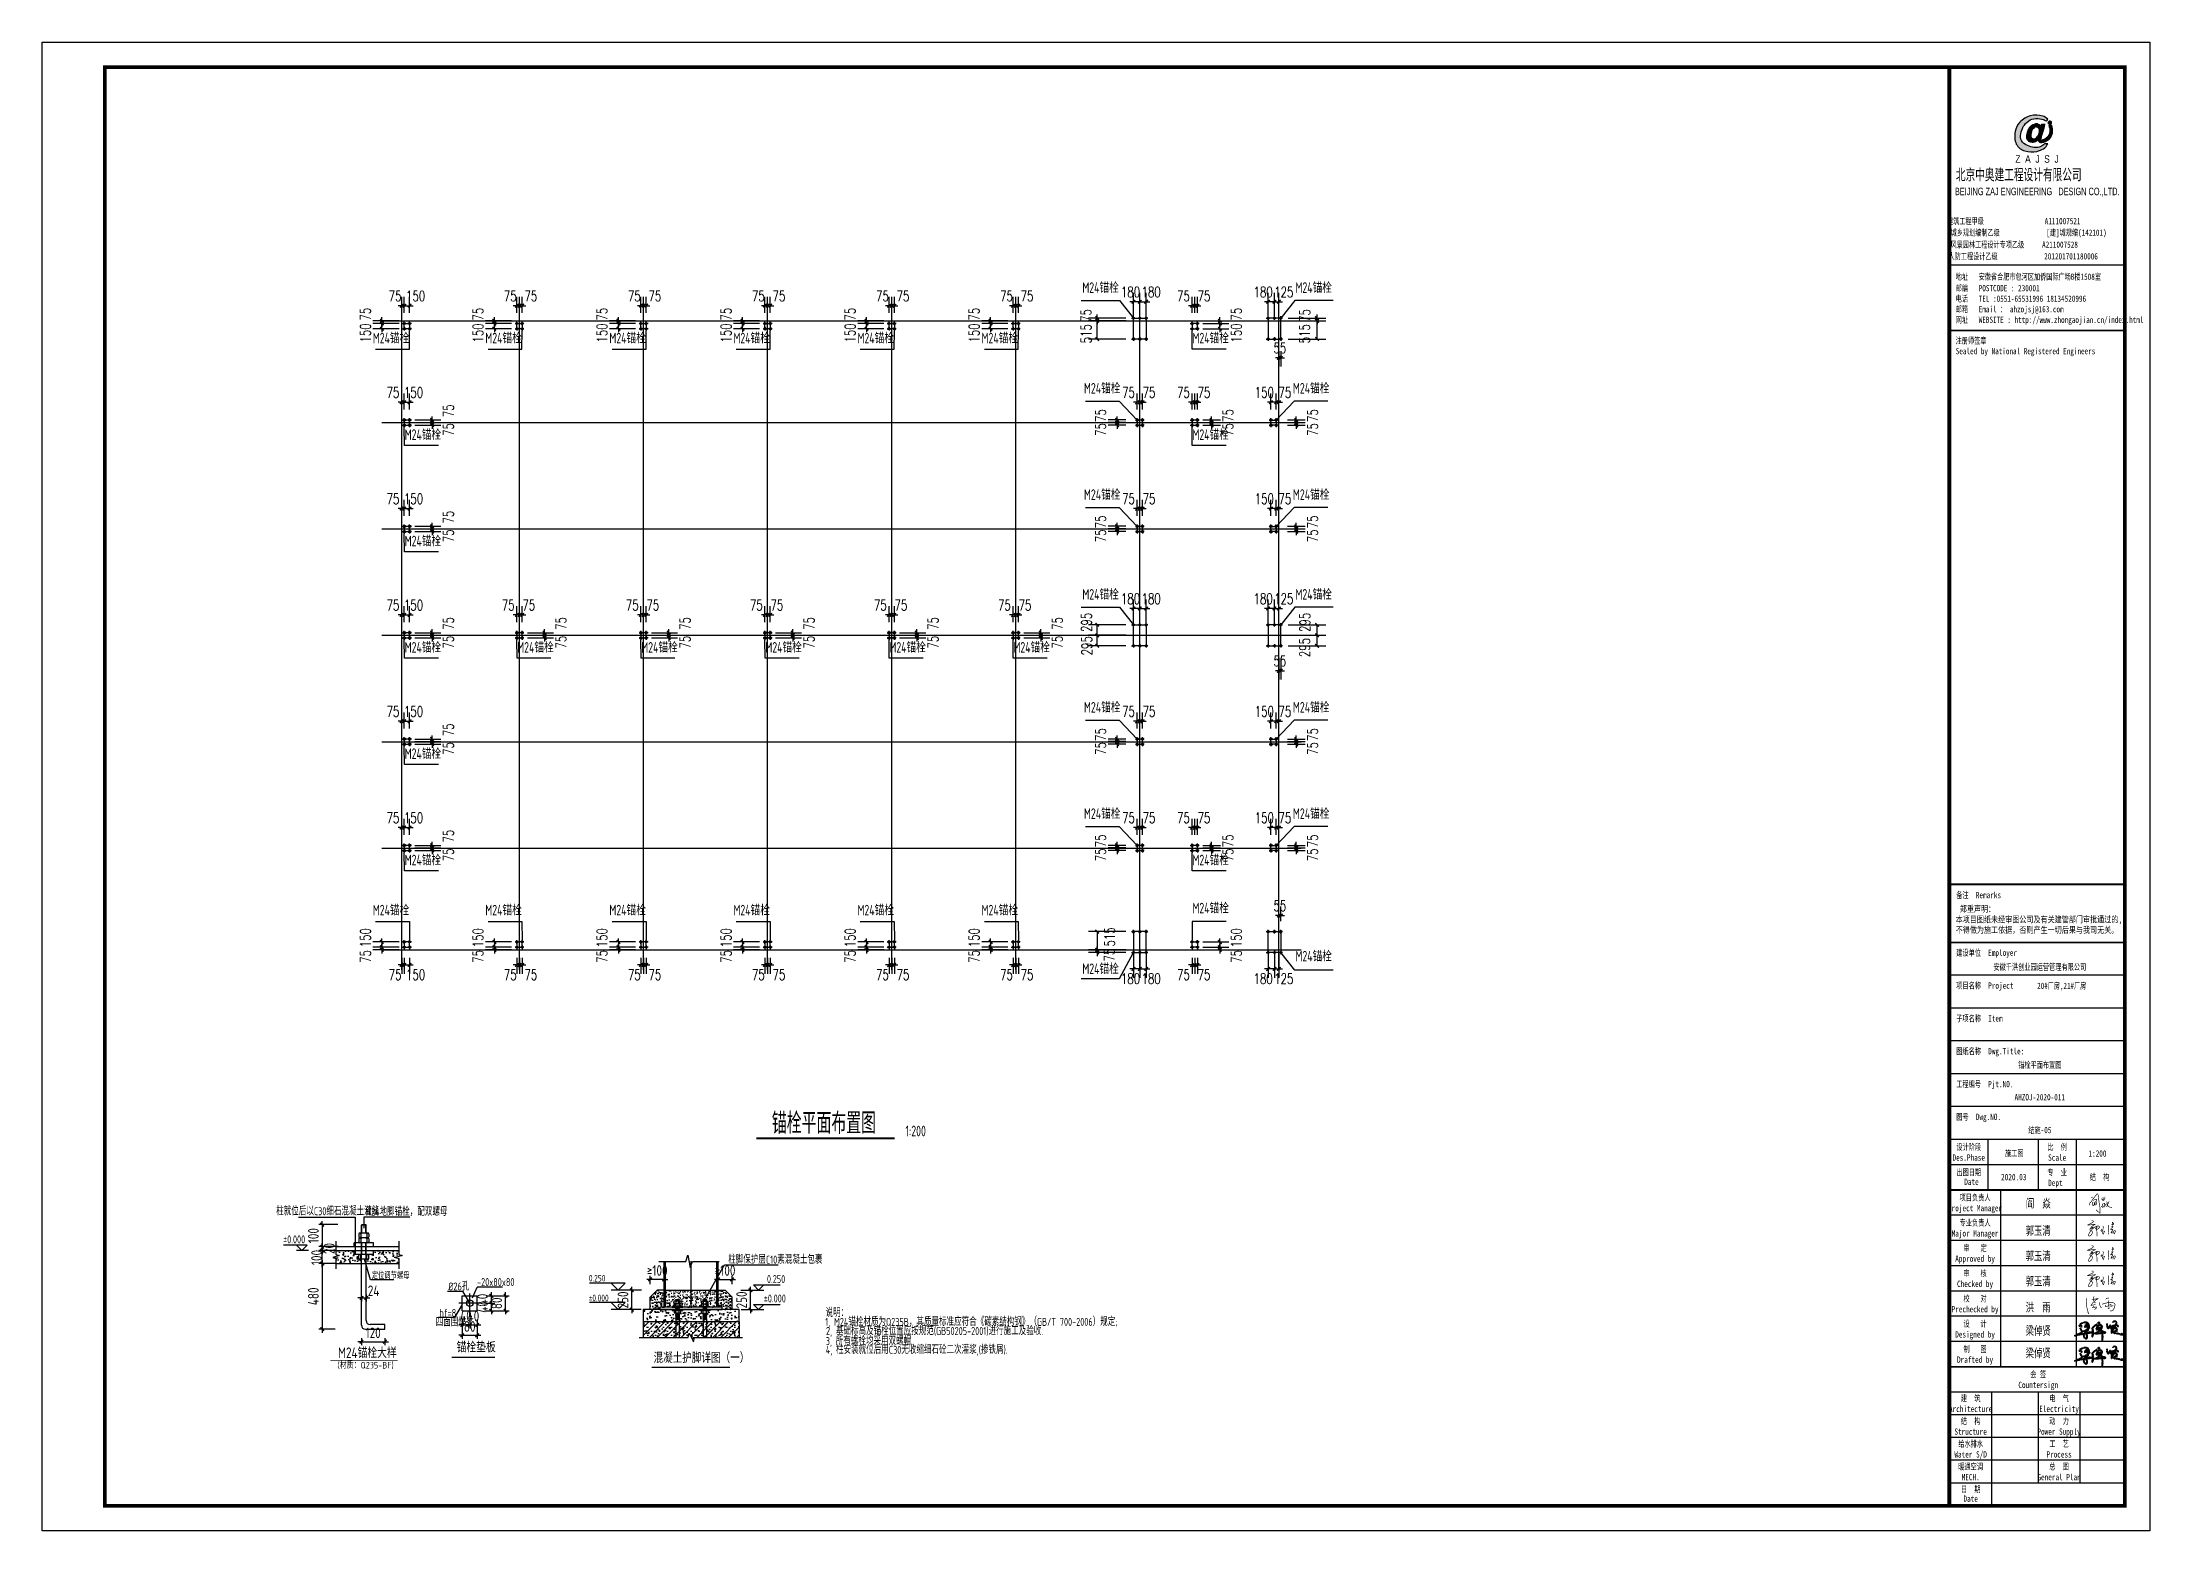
# Model space of a CAD drawing. Extents: x 180850 to 1400258, y 48356 to 327067.
# Drawn here: x 430995 to 549924, y 136382 to 220382 of the extents above; entities that cross this region are included whole.
import ezdxf
from ezdxf.enums import TextEntityAlignment as Align

# ---------------------------------------------------------------- set-up
doc = ezdxf.new("R2010")
doc.units = 0
doc.header["$LTSCALE"] = 1000
for name, color, linetype in [('AXIS', 3, 'Continuous'), ('C', 6, 'Continuous'), ('DIM', 146, 'Continuous'), ('DIM_ELEV', 3, 'Continuous'), ('DIM_SYMB', 3, 'Continuous'), ('DOTE', 1, 'Continuous'), ('JDX', 6, 'Continuous'), ('PUB_DIM', 3, 'Continuous'), ('PUB_TEXT', 7, 'Continuous'), ('PUB_TITLE', 4, 'Continuous'), ('TEXT', 7, 'Continuous'), ('图签', 3, 'Continuous'), ('填充', 251, 'Continuous'), ('构造线', 7, 'Continuous'), ('标注', 3, 'Continuous'), ('锚栓', 7, 'Continuous')]:
    doc.layers.add(name, color=color, linetype=linetype)
doc.styles.add('_gyy_title_Arial', font='arial.ttf', dxfattribs={"width": 0.7})
doc.styles.add('_gyy_title_ST', font='', dxfattribs={"width": 0.8})
doc.styles.add('_TCH_DIM', font='SIMPLEX', dxfattribs={"bigfont": 'GBCBIG'})
doc.styles.add('_TCH_DIM_T3', font='SIMPLEX', dxfattribs={"width": 0.705882, "bigfont": 'GBCBIG'})
doc.styles.add('C', font='tssdeng.shx', dxfattribs={"height": 3, "bigfont": 'tssdchn.shx'})
doc.styles.add('HZ', font='txt.shx', dxfattribs={"width": 0.8, "bigfont": '000hztxt.shx'})
doc.styles.add('TSSD_Dimension', font='Tssdeng.shx', dxfattribs={"width": 0.8, "bigfont": 'hztxt.shx'})
doc.styles.add('TSSD_Label', font='tssdeng.shx', dxfattribs={"width": 0.7, "bigfont": 'hztxt.shx'})
doc.styles.add('TSSD_Norm', font='tssdeng.shx', dxfattribs={"bigfont": 'hztxt.shx'})
doc.styles.get('_gyy_title_ST').set_extended_font_data('SimSun')
doc.dimstyles.new('TCH-200-2', dxfattribs={"dimtxt": 595, "dimasz": 200, "dimexe": 500, "dimexo": 600, "dimgap": 252.5, "dimtad": 1, "dimdec": 0, "dimlfac": 0.5, "dimzin": 0, "dimdsep": 46, "dimtxsty": '_TCH_DIM_T3', "dimblk": 'ARCHTICK', "dimcen": 0.09, "dimclrd": 124, "dimclre": 124, "dimclrt": 7, "dimazin": 2, "dimtfac": 1, "dimtdec": 0, "dimtix": 1, "dimtmove": 2, "dimatfit": 3, "dimfxl": 1, "dimtolj": 1, "dimtzin": 0, "dimarcsym": 0})
doc.dimstyles.new('TSSD_100_200', dxfattribs={"dimtxt": 600, "dimasz": 200, "dimexe": 200, "dimexo": 500, "dimgap": 200, "dimtad": 1, "dimdec": 0, "dimlfac": 0.5, "dimzin": 0, "dimdsep": 46, "dimtxsty": 'TSSD_Dimension', "dimblk": 'ARCHTICK', "dimblk1": 'ARCHTICK', "dimblk2": 'ARCHTICK', "dimcen": 0, "dimdle": 200, "dimclrt": 7, "dimadec": 0, "dimazin": 0, "dimtfac": 1, "dimtdec": 0, "dimtix": 1, "dimtmove": 2, "dimatfit": 3, "dimfxl": 1, "dimtolj": 1, "dimtzin": 0, "dimarcsym": 0})
doc.dimstyles.new('TSSD_40_200', dxfattribs={"dimtxt": 600, "dimasz": 200, "dimexe": 200, "dimexo": 500, "dimgap": 200, "dimtad": 1, "dimdec": 0, "dimlfac": 0.2, "dimzin": 0, "dimdsep": 46, "dimtxsty": 'TSSD_Dimension', "dimblk": 'ARCHTICK', "dimblk1": 'ARCHTICK', "dimblk2": 'ARCHTICK', "dimcen": 0, "dimdle": 200, "dimclrt": 7, "dimadec": 0, "dimazin": 0, "dimtfac": 1, "dimtdec": 0, "dimtix": 1, "dimtmove": 2, "dimatfit": 3, "dimfxl": 1, "dimtolj": 1, "dimtzin": 0, "dimarcsym": 0})
pattern_1 = [(50, (512432.7, 162869.1), (562.7662, -49.2357), [58.8454, -647.2995]), (355, (512432.7, 162869.1), (-108.865, 590.174), [47.0763, -517.8396]), (100.4514, (512479.6, 162865), (453.9016, 540.938), [50.011, -550.12]), (46.1842, (512432.7, 163026.04), (837.363, -129.867), [88.268, -970.949]), (96.6356, (512502.5, 163015.2), (733.341, 764.298), [75.016, -825.18]), (351.1842, (512432.7, 163026), (733.341, 764.299), [70.614, -776.759]), (21, (512511.16, 162986.8), (468.3365, -315.897), [58.8454, -647.2995]), (326, (512511.16, 162986.8), (190.9065, 568.9566), [47.0763, -517.8396]), (71.4514, (512550.2, 162960.5), (659.243, 253.059), [50.011, -550.12]), (37.5, (512432.7, 162869.12), (9.5407, 261.1903), [0, -511.5627, 0, -525.6856, 0, -519.8011]), (7.5, (512432.7, 162869.12), (206.4058, 309.4576), [0, -299.7193, 0, -499.7936, 0, -198.1129]), (327.5, (512257.73, 162869.12), (418.84, -17.6967), [0, -196.1514, 0, -611.9922, 0, -812.0666]), (317.5, (512179.27, 162869.12), (457.571, 78.543), [0, -254.9968, 0, -406.4256, 0, -576.685])]
pattern_2 = [(50, (344151.1, 193752.98), (363.113, -31.7683), [37.9687, -417.6562]), (355, (344151.1, 193752.98), (-70.2429, 380.7973), [30.375, -334.125]), (100.4514, (344181.36, 193750.33), (292.8704, 349.0288), [32.2685, -354.9532]), (46.1842, (344151.1, 193854.23), (540.2908, -83.794), [56.9531, -626.4844]), (96.6356, (344196.1, 193847.24), (473.173, 493.1472), [48.4027, -532.4297]), (351.1842, (344151.1, 193854.2), (473.1726, 493.1475), [45.5625, -501.1875]), (21, (344201.72, 193828.9), (302.1842, -203.8258), [37.9687, -417.6562]), (326, (344201.72, 193828.9), (123.1784, 367.1072), [30.375, -334.125]), (71.4514, (344226.9, 193811.93), (425.3627, 163.2811), [32.2685, -354.9532]), (37.5, (344151.1, 193752.98), (6.15593, 168.52751), [0, -330.075, 0, -339.1875, 0, -335.39062]), (7.5, (344151.1, 193752.98), (133.17895, 199.67093), [0, -193.3875, 0, -322.48125, 0, -127.82812]), (327.5, (344038.2, 193752.98), (270.24761, -11.4184), [0, -126.5625, 0, -394.875, 0, -523.96875]), (317.5, (343987.58, 193752.98), (295.238, 50.67815), [0, -164.53125, 0, -262.2375, 0, -372.09375])]

msp = doc.modelspace()

# ---------------------------------------------------------------- texts
at = {"color": 1, "insert": (538979.29, 213244.05), "char_height": 718.1993, "width": 9393.6358, "attachment_point": 1, "style": 'HZ'}
msp.add_mtext('北京中奥建工程设计有限公司', dxfattribs=at)
at = {"layer": 'PUB_TEXT'}
for s, height, style, width, p in [('柱就位后以C30细石混凝土灌缝', 450, 'TSSD_Dimension', 0.7, (444200.93, 154189.01)), ('M24地脚锚栓，配双螺母', 450, 'TSSD_Dimension', 0.7, (449225.44, 154161.43)), ('%%p0.000', 450, 'TSSD_Dimension', 0.7, (444590.97, 152602.16)), ('柱脚保护层C10素混凝土包裹', 450, 'TSSD_Dimension', 0.7, (469707.56, 151457)), ('定位调节螺母', 375, 'TSSD_Dimension', 0.7, (449592.64, 150592.6)), ('%%c26孔', 450, 'TSSD_Dimension', 0.7, (453913.42, 149946)), ('-20x80x80', 450, 'TSSD_Dimension', 0.7, (455534.77, 150194.04)), ('0.250', 375, 'TSSD_Dimension', 0.7, (461844.36, 150450.37)), ('0.250', 450, 'TSSD_Dimension', 0.7, (471891.57, 150364.39)), ('hf=8', 450, 'TSSD_Dimension', 0.7, (453413.56, 148449.85)), ('%%p0.000', 375, 'TSSD_Dimension', 0.7, (461833.57, 149334.25)), ('%%p0.000', 450, 'TSSD_Dimension', 0.7, (471713.9, 149267.52)), ('说明：', 450, 'TSSD_Dimension', 0.7, (475198.6, 148456.04)), ('四面围焊', 450, 'TSSD_Dimension', 0.7, (453200.28, 147921.62)), ('1, M24锚栓材质为Q235B，其质量标准应符合《碳素结构钢》（GB/T 700-2006）规定;', 450, 'TSSD_Dimension', 0.7, (475180.4, 147948.23)), ('2, 基础标高及锚栓位置应按规范(GB50205-2001)进行施工及验收.', 450, 'TSSD_Dimension', 0.7, (475226.05, 147434.48)), ('M24锚栓大样', 600, 'C', 0.8, (447691.09, 146130.19)), ('锚栓垫板', 600, 'C', 0.8, (454381.28, 146450.05)), ('3, 所有螺栓均采用双螺帽.', 450, 'TSSD_Dimension', 0.7, (475211.79, 146862.95)), ('4, 柱安装就位后用C30无收缩细石砼二次灌浆,(掺铁屑).', 450, 'TSSD_Dimension', 0.7, (475211.79, 146372.37)), ('(材质：Q235-BF)', 375, 'C', 0.8, (447667.68, 145541.52))]:
    msp.add_text(s, height=height, dxfattribs=dict(at, style=style, width=width)).set_placement(p)
at = {"layer": 'PUB_TEXT', "color": 3, "style": '_gyy_title_ST', "width": 0.7}
for s, p in [('阎  焱', (542926.84, 154620.05)), ('郭玉清', (542913.95, 153080.43)), ('郭玉清', (542913.95, 151655.07)), ('郭玉清', (542913.95, 150229.72)), ('洪  雨', (542917.15, 148757.56)), ('梁倬贤', (542917.15, 147435.86)), ('梁倬贤', (542917.15, 146174.46))]:
    msp.add_text(s, height=481.259, dxfattribs=at).set_placement(p)
at = {"layer": 'PUB_TEXT', "style": '_TCH_DIM'}
msp.add_text('混凝土护脚详图（一）', height=600, dxfattribs=at).set_placement((465495.17, 145851.93, -18181.78))
at = {"layer": 'PUB_TITLE', "width": 0.7}
for s, height, style, p in [('BEIJING ZAJ ENGINEERING   DESIGN CO.,LTD.', 424.2416, '_gyy_title_Arial', (543572.17, 211746.83)), ('建筑工程甲级                 A111007521             ', 353.5346, '_gyy_title_ST', (543557.96, 210108.51)), ('城乡规划编制乙级             [建]城规编(142101)', 353.5346, '_gyy_title_ST', (543085.87, 209459.89)), ('人防工程设计乙级             201201701180006', 353.5346, '_gyy_title_ST', (542779.09, 208120.07)), ('风景园林工程设计专项乙级     A211007528           ', 353.5346, '_gyy_title_ST', (543381.97, 208781.7)), ('设计阶段', 356.338, '_gyy_title_ST', (539706.22, 157865.1)), ('比  例', 356.338, '_gyy_title_ST', (544694.96, 157865.1)), ('Des.Phase', 356.338, '_gyy_title_ST', (539706.22, 157266.47)), ('Scale', 356.338, '_gyy_title_ST', (544694.96, 157266.47)), ('出图日期', 356.338, '_gyy_title_ST', (539706.22, 156439.75)), ('Date', 356.338, '_gyy_title_ST', (539859.53, 155899.51)), ('专  业', 356.338, '_gyy_title_ST', (544694.96, 156439.75)), ('Dept ', 356.338, '_gyy_title_ST', (544694.96, 155841.1)), ('Project Manager', 356.3382, '_gyy_title_ST', (540062.55, 154415.75)), ('项目负责人', 356.338, '_gyy_title_ST', (540062.55, 155014.39)), ('专业负责人', 356.338, '_gyy_title_ST', (540062.55, 153589.04)), ('Major Manager', 356.3382, '_gyy_title_ST', (540062.55, 152990.39)), ('审   定', 356.338, '_gyy_title_ST', (540062.58, 152163.68)), ('Approved by', 356.3382, '_gyy_title_ST', (540062.55, 151565.04)), ('审   核', 356.338, '_gyy_title_ST', (540062.58, 150738.33)), ('Checked by', 356.338, '_gyy_title_ST', (540062.55, 150139.68)), ('Prechecked by', 356.3382, '_gyy_title_ST', (540062.55, 148714.33)), ('校   对', 356.338, '_gyy_title_ST', (540062.58, 149312.98)), ('Designed by', 356.3382, '_gyy_title_ST', (540062.55, 147288.97)), ('设   计', 356.338, '_gyy_title_ST', (540062.58, 147887.62)), ('制   图', 356.338, '_gyy_title_ST', (540062.58, 146462.27)), ('Drafted by', 356.338, '_gyy_title_ST', (540062.55, 145863.62)), ('会 签', 356.338, '_gyy_title_ST', (543625.94, 145036.91)), ('建  筑', 356.338, '_gyy_title_ST', (539813.12, 143682.83)), ('Countersign', 356.3382, '_gyy_title_ST', (543625.94, 144438.27)), ('电  气', 356.338, '_gyy_title_ST', (544801.86, 143682.83)), ('Architecture', 356.3382, '_gyy_title_ST', (539813.12, 143084.18)), ('结  构', 356.338, '_gyy_title_ST', (539813.12, 142400.01)), ('Electricity', 356.3382, '_gyy_title_ST', (544801.86, 143084.18)), ('动  力', 356.338, '_gyy_title_ST', (544801.86, 142400.01)), ('Structure', 356.338, '_gyy_title_ST', (539813.12, 141801.37)), ('Power Supply', 356.3382, '_gyy_title_ST', (544801.86, 141801.37)), ('Water S/D', 356.338, '_gyy_title_ST', (539813.12, 140518.54)), ('给水排水', 356.338, '_gyy_title_ST', (539813.12, 141117.19)), ('Process', 356.338, '_gyy_title_ST', (544801.86, 140518.54)), ('工  艺', 356.338, '_gyy_title_ST', (544801.86, 141117.19)), ('暖通空调', 356.338, '_gyy_title_ST', (539813.12, 139834.37)), ('MECH.', 356.338, '_gyy_title_ST', (539813.12, 139235.73)), ('General Plan', 356.3382, '_gyy_title_ST', (544801.86, 139235.73)), ('总  图', 356.338, '_gyy_title_ST', (544801.86, 139834.37)), ('日  期', 356.338, '_gyy_title_ST', (539813.12, 138551.55)), ('Date', 356.338, '_gyy_title_ST', (539813.12, 138024.17))]:
    msp.add_text(s, height=height, dxfattribs=dict(at, style=style)).set_placement(p, align=Align.CENTER)
at = {"layer": 'PUB_TITLE', "style": '_gyy_title_ST', "width": 0.7}
for s, height, p in [('地址   安徽省合肥市包河区加侨国际广场B楼1508室', 353.5346, (538968.92, 206971.5)), ('邮编   POSTCODE : 230001', 353.5346, (538968.92, 206325.74)), ('电话   TEL :0551-65531996 18134520996', 353.5346, (538968.92, 205731.8)), ('邮箱   Email ： ahzojsj@163.com', 353.5346, (538968.92, 205137.86)), ('网址   WEBSITE : http://www.zhongaojian.cn/index.html', 353.5346, (538968.92, 204540.43)), ('注册师签章', 353.535, (538968.92, 203366.69)), ('Sealed by National Registered Engineers', 353.5346, (538970.84, 202772.76)), ('备注  Remarks', 356.3382, (538997.88, 172078.36)), ('建设单位  Employer', 356.3382, (538997.88, 168826.07)), ('项目名称  Project', 356.3382, (538997.88, 166973.11)), ('子项名称  Item', 356.338, (538997.88, 165120.15)), ('图纸名称  Dwg.Title:', 356.3382, (538997.88, 163267.19)), ('工程编号  Pjt.NO.', 356.3382, (538997.88, 161414.23)), ('图号  Dwg.NO.', 356.3382, (538997.88, 159561.27))]:
    msp.add_text(s, height=height, dxfattribs=at).set_placement(p)
at = {"layer": 'PUB_TITLE', "color": 2, "style": '_gyy_title_ST', "width": 0.7}
msp.add_text('安徽千洪创业园运营管理有限公司', height=356.3382, dxfattribs=at).set_placement((543715.68, 168021.53), align=Align.CENTER)
msp.add_text('20#厂房,21#厂房', height=349.1756, dxfattribs=at).set_placement((544950.63, 167121.81), align=Align.MIDDLE)
at = {"layer": 'PUB_TITLE', "color": 6, "style": '_gyy_title_ST', "width": 0.7}
for s, height, p in [('锚栓平面布置图', 356.338, (543715.68, 162495.55)), ('AHZOJ-2020-011', 356.3382, (543715.68, 160671.89))]:
    msp.add_text(s, height=height, dxfattribs=at).set_placement(p, align=Align.CENTER)
at = {"layer": 'PUB_TITLE', "color": 7, "style": '_gyy_title_ST', "width": 0.7}
for s, height, p in [('结施-05', 356.339, (543715.68, 158818.93)), ('施工图', 356.338, (542272.34, 157508.11)), ('1:200', 356.338, (546968.95, 157496.83)), ('2020.03', 356.338, (542245.98, 156166.59)), ('结  构', 356.338, (547085.5, 156166.59))]:
    msp.add_text(s, height=height, dxfattribs=at).set_placement(p, align=Align.CENTER)
at = {"layer": 'PUB_TITLE', "insert": (538968.09, 171654.81), "char_height": 356.3382, "width": 11402.833, "attachment_point": 1, "style": '_gyy_title_ST'}
msp.add_mtext(' 郑重声明：\\P本项目图纸未经审图公司及有关建管部门审批通过的,\\P不得做为施工依据，否则产生一切后果与我司无关。', dxfattribs=at)
at = {"layer": 'TEXT', "style": 'TSSD_Label', "width": 0.7}
for p in [(490718.31, 206052.82), (490718.31, 188742.82)]:
    msp.add_text('M24锚栓', height=600, rotation=360, dxfattribs=at).set_placement(p, align=Align.BOTTOM_CENTER)
for p in [(502743.85, 206052.82), (450680.78, 203203.22), (457030.78, 203203.22), (464030.78, 203203.22), (471030.78, 203203.22), (478030.78, 203203.22), (485030.78, 203203.22), (496931.38, 203203.22), (490810.67, 200372.85), (502601.49, 200372.85), (452481.38, 197753.22), (496931.38, 197753.22), (490810.67, 194372.85), (502601.49, 194372.85), (452481.38, 191753.22), (502743.85, 188742.82), (452481.38, 185753.22), (458831.38, 185753.22), (465831.38, 185753.22), (472831.38, 185753.22), (479831.38, 185753.22), (486831.38, 185753.22), (490810.67, 182372.85), (502601.49, 182372.85), (452481.38, 179753.22), (490810.67, 176372.85), (502601.49, 176372.85), (452481.38, 173753.22), (496931.38, 173753.22), (450680.78, 170926.6), (457030.78, 170926.6), (464030.78, 170926.6), (471030.78, 170926.6), (478030.78, 170926.6), (485030.78, 170926.6), (496931.38, 171043.47), (502743.85, 168329.1), (490718.31, 167616.13)]:
    msp.add_text('M24锚栓', height=600, dxfattribs=at).set_placement(p, align=Align.BOTTOM_CENTER)
at = {"layer": 'TEXT', "style": 'TSSD_Norm', "width": 0.7}
for s, height, p in [('锚栓平面布置图', 1200, (472168.32, 158784.25)), ('1:200', 600, (479707.03, 158642.52))]:
    msp.add_text(s, height=height, dxfattribs=at).set_placement(p)

# ---------------------------------------------------------------- blocks, each defined once
blk = doc.blocks.new('_ArchTick')
at = {"color": 0, "linetype": 'ByBlock', "const_width": 0.4}
blk.add_lwpolyline([(-0.5, -0.5), (0.5, 0.5)], dxfattribs=at)
blk = doc.blocks.new('*D216')
at = {"layer": 'AXIS', "color": 0, "lineweight": -2, "transparency": 16777216}
for p, q in [((447676, 153660), (446599, 153660)), ((446799, 153660), (446799, 153860)), ((446799, 153660), (446799, 152417)), ((447691, 152417), (446599, 152417)), ((446799, 152417), (446799, 152217))]:
    blk.add_line(p, q, dxfattribs=at)
at = {"layer": 'Defpoints', "color": 0, "transparency": 16777216}
for p in [(448176, 153660), (446799, 152417), (448191, 152417)]:
    blk.add_point(p, dxfattribs=at)
at = {"layer": 'AXIS', "color": 0, "lineweight": -2, "transparency": 16777216, "xscale": 200, "yscale": 200, "zscale": 200}
for p, rotation in [((446799, 153660), 270), ((446799, 152417), 90)]:
    blk.add_blockref('_ArchTick', p, dxfattribs=dict(at, rotation=rotation))
at = {"layer": 'AXIS', "color": 7, "transparency": 16777216, "insert": (446299, 153038), "char_height": 600, "attachment_point": 5, "rotation": 90, "style": 'TSSD_Dimension'}
blk.add_mtext('\\A1;100', dxfattribs=at)
blk = doc.blocks.new('*D217')
at = {"layer": 'Defpoints', "color": 0, "transparency": 16777216}
for p in [(448069, 152417), (446799, 152197), (448069, 152197)]:
    blk.add_point(p, dxfattribs=at)
at = {"layer": 'DIM', "color": 0, "lineweight": -2, "transparency": 16777216}
for p, q in [((447569, 152417), (446599, 152417)), ((446799, 152417), (446799, 152617)), ((446799, 152417), (446799, 152197)), ((447569, 152197), (446599, 152197)), ((446799, 152197), (446799, 151997))]:
    blk.add_line(p, q, dxfattribs=at)
at = {"layer": 'DIM', "color": 0, "lineweight": -2, "transparency": 16777216, "xscale": 200, "yscale": 200, "zscale": 200}
for p, rotation in [((446799, 152417), 270), ((446799, 152197), 90)]:
    blk.add_blockref('_ArchTick', p, dxfattribs=dict(at, rotation=rotation))
at = {"layer": 'DIM', "color": 7, "transparency": 16777216, "insert": (447200, 152312), "char_height": 600, "attachment_point": 5, "rotation": 90, "style": 'TSSD_Dimension'}
blk.add_mtext('\\A1;20', dxfattribs=at)
blk = doc.blocks.new('*D218')
at = {"layer": 'AXIS', "color": 0, "lineweight": -2, "transparency": 16777216}
for p, q in [((446799, 151264), (446799, 152397)), ((447569, 152197), (446599, 152197)), ((447569, 151464), (446599, 151464))]:
    blk.add_line(p, q, dxfattribs=at)
at = {"layer": 'Defpoints', "color": 0, "transparency": 16777216}
for p in [(446799, 152197), (448069, 152197), (448069, 151464)]:
    blk.add_point(p, dxfattribs=at)
at = {"layer": 'AXIS', "color": 0, "lineweight": -2, "transparency": 16777216, "xscale": 200, "yscale": 200, "zscale": 200}
for p, rotation in [((446799, 152197), 90), ((446799, 151464), 270)]:
    blk.add_blockref('_ArchTick', p, dxfattribs=dict(at, rotation=rotation))
at = {"layer": 'AXIS', "color": 7, "transparency": 16777216, "insert": (446476, 151806), "char_height": 600, "attachment_point": 5, "rotation": 90, "style": 'TSSD_Dimension'}
blk.add_mtext('\\A1;100', dxfattribs=at)
blk = doc.blocks.new('*D219')
at = {"layer": 'AXIS', "color": 0, "lineweight": -2, "transparency": 16777216}
for p, q in [((449012, 147056), (448812, 147056)), ((449012, 147246), (449012, 146856)), ((449012, 147056), (450330, 147056)), ((450330, 147262), (450330, 146856)), ((450330, 147056), (450530, 147056))]:
    blk.add_line(p, q, dxfattribs=at)
at = {"layer": 'Defpoints', "color": 0, "transparency": 16777216}
for p in [(449012, 147746), (450330, 147762), (450330, 147056)]:
    blk.add_point(p, dxfattribs=at)
at = {"layer": 'AXIS', "color": 0, "lineweight": -2, "transparency": 16777216, "xscale": 200, "yscale": 200, "zscale": 200}
blk.add_blockref('_ArchTick', (449012, 147056), dxfattribs=at)
at = {"layer": 'AXIS', "color": 0, "lineweight": -2, "transparency": 16777216, "xscale": 200, "yscale": 200, "zscale": 200, "rotation": 180}
blk.add_blockref('_ArchTick', (450330, 147056), dxfattribs=at)
at = {"layer": 'AXIS', "color": 7, "transparency": 16777216, "insert": (449671, 147556), "char_height": 600, "attachment_point": 5, "style": 'TSSD_Dimension'}
blk.add_mtext('\\A1;120', dxfattribs=at)
blk = doc.blocks.new('*D220')
at = {"layer": 'AXIS', "color": 0, "lineweight": -2, "transparency": 16777216}
for p, q in [((446832, 151464), (446599, 151464)), ((446799, 151664), (446799, 147562)), ((447534, 147762), (446599, 147762))]:
    blk.add_line(p, q, dxfattribs=at)
at = {"layer": 'Defpoints', "color": 0, "transparency": 16777216}
for p in [(447332, 151464), (446799, 147762), (448034, 147762)]:
    blk.add_point(p, dxfattribs=at)
at = {"layer": 'AXIS', "color": 0, "lineweight": -2, "transparency": 16777216, "xscale": 200, "yscale": 200, "zscale": 200}
for p, rotation in [((446799, 151464), 90), ((446799, 147762), 270)]:
    blk.add_blockref('_ArchTick', p, dxfattribs=dict(at, rotation=rotation))
at = {"layer": 'AXIS', "color": 7, "transparency": 16777216, "insert": (446299, 149613), "char_height": 600, "attachment_point": 5, "rotation": 90, "style": 'TSSD_Dimension'}
blk.add_mtext('\\A1;480', dxfattribs=at)
blk = doc.blocks.new('*D221')
at = {"layer": 'AXIS', "color": 0, "lineweight": -2, "transparency": 16777216}
for p, q in [((449012, 149527), (448812, 149527)), ((449012, 149627), (449012, 149327)), ((449012, 149527), (449276, 149527)), ((449276, 149716), (449276, 149327)), ((449276, 149527), (449476, 149527))]:
    blk.add_line(p, q, dxfattribs=at)
at = {"layer": 'Defpoints', "color": 0, "transparency": 16777216}
for p in [(449012, 150127), (449276, 150216), (449276, 149527)]:
    blk.add_point(p, dxfattribs=at)
at = {"layer": 'AXIS', "color": 0, "lineweight": -2, "transparency": 16777216, "xscale": 200, "yscale": 200, "zscale": 200}
blk.add_blockref('_ArchTick', (449012, 149527), dxfattribs=at)
at = {"layer": 'AXIS', "color": 0, "lineweight": -2, "transparency": 16777216, "xscale": 200, "yscale": 200, "zscale": 200, "rotation": 180}
blk.add_blockref('_ArchTick', (449276, 149527), dxfattribs=at)
at = {"layer": 'AXIS', "color": 7, "transparency": 16777216, "insert": (449699, 149928), "char_height": 600, "attachment_point": 5, "style": 'TSSD_Dimension'}
blk.add_mtext('\\A1;24', dxfattribs=at)
blk = doc.blocks.new('*D222')
at = {"layer": 'AXIS', "color": 0, "lineweight": -2, "transparency": 16777216}
for p, q in [((456042, 149645), (456542, 149645)), ((456042, 149223), (456542, 149223)), ((456342, 149645), (456342, 149845)), ((456342, 149223), (456342, 149645)), ((456342, 149223), (456342, 149023))]:
    blk.add_line(p, q, dxfattribs=at)
at = {"layer": 'Defpoints', "color": 0, "transparency": 16777216}
for p in [(455542, 149645), (455542, 149223), (456342, 149645)]:
    blk.add_point(p, dxfattribs=at)
at = {"layer": 'AXIS', "color": 0, "lineweight": -2, "transparency": 16777216, "xscale": 200, "yscale": 200, "zscale": 200}
for p, rotation in [((456342, 149645), 270), ((456342, 149223), 90)]:
    blk.add_blockref('_ArchTick', p, dxfattribs=dict(at, rotation=rotation))
at = {"layer": 'AXIS', "color": 7, "transparency": 16777216, "insert": (455842, 149434), "char_height": 600, "attachment_point": 5, "rotation": 90, "style": 'TSSD_Dimension'}
blk.add_mtext('\\A1;40', dxfattribs=at)
blk = doc.blocks.new('*D223')
at = {"layer": 'AXIS', "color": 0, "lineweight": -2, "transparency": 16777216}
for p, q in [((456042, 149223), (456542, 149223)), ((456042, 148801), (456542, 148801)), ((456342, 149223), (456342, 149423)), ((456342, 148801), (456342, 149223)), ((456342, 148801), (456342, 148601))]:
    blk.add_line(p, q, dxfattribs=at)
at = {"layer": 'Defpoints', "color": 0, "transparency": 16777216}
for p in [(455542, 149223), (455542, 148801), (456342, 149223)]:
    blk.add_point(p, dxfattribs=at)
at = {"layer": 'AXIS', "color": 0, "lineweight": -2, "transparency": 16777216, "xscale": 200, "yscale": 200, "zscale": 200}
for p, rotation in [((456342, 149223), 270), ((456342, 148801), 90)]:
    blk.add_blockref('_ArchTick', p, dxfattribs=dict(at, rotation=rotation))
at = {"layer": 'AXIS', "color": 7, "transparency": 16777216, "insert": (455842, 149012), "char_height": 600, "attachment_point": 5, "rotation": 90, "style": 'TSSD_Dimension'}
blk.add_mtext('\\A1;40', dxfattribs=at)
blk = doc.blocks.new('*D224')
at = {"layer": 'AXIS', "color": 0, "lineweight": -2, "transparency": 16777216}
for p, q in [((456450, 149645), (457342, 149645)), ((456450, 148801), (457342, 148801)), ((457142, 149645), (457142, 149845)), ((457142, 148801), (457142, 149645)), ((457142, 148801), (457142, 148601))]:
    blk.add_line(p, q, dxfattribs=at)
at = {"layer": 'Defpoints', "color": 0, "transparency": 16777216}
for p in [(455950, 149645), (455950, 148801), (457142, 149645)]:
    blk.add_point(p, dxfattribs=at)
at = {"layer": 'AXIS', "color": 0, "lineweight": -2, "transparency": 16777216, "xscale": 200, "yscale": 200, "zscale": 200}
for p, rotation in [((457142, 149645), 270), ((457142, 148801), 90)]:
    blk.add_blockref('_ArchTick', p, dxfattribs=dict(at, rotation=rotation))
at = {"layer": 'AXIS', "color": 7, "transparency": 16777216, "insert": (456642, 149223), "char_height": 600, "attachment_point": 5, "rotation": 90, "style": 'TSSD_Dimension'}
blk.add_mtext('\\A1;80', dxfattribs=at)
blk = doc.blocks.new('*D225')
at = {"layer": 'AXIS', "color": 0, "lineweight": -2, "transparency": 16777216}
for p, q in [((454698, 148301), (454698, 147215)), ((455542, 148301), (455542, 147215)), ((454698, 147415), (454498, 147415)), ((454698, 147415), (455542, 147415)), ((455542, 147415), (455742, 147415))]:
    blk.add_line(p, q, dxfattribs=at)
at = {"layer": 'Defpoints', "color": 0, "transparency": 16777216}
for p in [(454698, 148801), (455542, 148801), (455542, 147415)]:
    blk.add_point(p, dxfattribs=at)
at = {"layer": 'AXIS', "color": 0, "lineweight": -2, "transparency": 16777216, "xscale": 200, "yscale": 200, "zscale": 200}
blk.add_blockref('_ArchTick', (454698, 147415), dxfattribs=at)
at = {"layer": 'AXIS', "color": 0, "lineweight": -2, "transparency": 16777216, "xscale": 200, "yscale": 200, "zscale": 200, "rotation": 180}
blk.add_blockref('_ArchTick', (455542, 147415), dxfattribs=at)
at = {"layer": 'AXIS', "color": 7, "transparency": 16777216, "insert": (455120, 147915), "char_height": 600, "attachment_point": 5, "style": 'TSSD_Dimension'}
blk.add_mtext('\\A1;80', dxfattribs=at)
blk = doc.blocks.new('*D226')
at = {"layer": 'AXIS', "color": 0, "lineweight": -2, "transparency": 16777216}
for p, q in [((454698, 148001), (454498, 148001)), ((454698, 148301), (454698, 147801)), ((454698, 148001), (455120, 148001)), ((455120, 148301), (455120, 147801)), ((455120, 148001), (455320, 148001))]:
    blk.add_line(p, q, dxfattribs=at)
at = {"layer": 'Defpoints', "color": 0, "transparency": 16777216}
for p in [(454698, 148801), (455120, 148801), (455120, 148001)]:
    blk.add_point(p, dxfattribs=at)
at = {"layer": 'AXIS', "color": 0, "lineweight": -2, "transparency": 16777216, "xscale": 200, "yscale": 200, "zscale": 200}
blk.add_blockref('_ArchTick', (454698, 148001), dxfattribs=at)
at = {"layer": 'AXIS', "color": 0, "lineweight": -2, "transparency": 16777216, "xscale": 200, "yscale": 200, "zscale": 200, "rotation": 180}
blk.add_blockref('_ArchTick', (455120, 148001), dxfattribs=at)
at = {"layer": 'AXIS', "color": 7, "transparency": 16777216, "insert": (454909, 148501), "char_height": 600, "attachment_point": 5, "style": 'TSSD_Dimension'}
blk.add_mtext('\\A1;40', dxfattribs=at)
blk = doc.blocks.new('*D227')
at = {"layer": 'AXIS', "color": 0, "lineweight": -2, "transparency": 16777216}
for p, q in [((455120, 148001), (454920, 148001)), ((455120, 148301), (455120, 147801)), ((455120, 148001), (455542, 148001)), ((455542, 148301), (455542, 147801)), ((455542, 148001), (455742, 148001))]:
    blk.add_line(p, q, dxfattribs=at)
at = {"layer": 'Defpoints', "color": 0, "transparency": 16777216}
for p in [(455120, 148801), (455542, 148801), (455542, 148001)]:
    blk.add_point(p, dxfattribs=at)
at = {"layer": 'AXIS', "color": 0, "lineweight": -2, "transparency": 16777216, "xscale": 200, "yscale": 200, "zscale": 200}
blk.add_blockref('_ArchTick', (455120, 148001), dxfattribs=at)
at = {"layer": 'AXIS', "color": 0, "lineweight": -2, "transparency": 16777216, "xscale": 200, "yscale": 200, "zscale": 200, "rotation": 180}
blk.add_blockref('_ArchTick', (455542, 148001), dxfattribs=at)
at = {"layer": 'AXIS', "color": 7, "transparency": 16777216, "insert": (455331, 148501), "char_height": 600, "attachment_point": 5, "style": 'TSSD_Dimension'}
blk.add_mtext('\\A1;40', dxfattribs=at)
blk = doc.blocks.new('*D228')
at = {"layer": 'AXIS', "color": 0, "lineweight": -2, "transparency": 16777216}
for p, q in [((464806, 149959), (464068, 149959)), ((464268, 149959), (464268, 150159)), ((464268, 148863), (464268, 149959)), ((464787, 148863), (464068, 148863)), ((464268, 148863), (464268, 148663))]:
    blk.add_line(p, q, dxfattribs=at)
at = {"layer": 'Defpoints', "color": 0, "transparency": 16777216}
for p in [(464268, 149959), (465306, 149959), (465287, 148863)]:
    blk.add_point(p, dxfattribs=at)
at = {"layer": 'AXIS', "color": 0, "lineweight": -2, "transparency": 16777216, "xscale": 200, "yscale": 200, "zscale": 200}
for p, rotation in [((464268, 149959), 270), ((464268, 148863), 90)]:
    blk.add_blockref('_ArchTick', p, dxfattribs=dict(at, rotation=rotation))
at = {"layer": 'AXIS', "color": 7, "transparency": 16777216, "insert": (463768, 149411), "char_height": 600, "attachment_point": 5, "rotation": 90, "style": 'TSSD_Dimension'}
blk.add_mtext('\\A1;250', dxfattribs=at)
blk = doc.blocks.new('*D229')
at = {"layer": 'AXIS', "color": 0, "lineweight": -2, "transparency": 16777216}
for p, q in [((470425, 149959), (471163, 149959)), ((470963, 149959), (470963, 150159)), ((470963, 148863), (470963, 149959)), ((470444, 148863), (471163, 148863)), ((470963, 148863), (470963, 148663))]:
    blk.add_line(p, q, dxfattribs=at)
at = {"layer": 'Defpoints', "color": 0, "transparency": 16777216}
for p in [(469925, 149959), (470963, 149959), (469944, 148863)]:
    blk.add_point(p, dxfattribs=at)
at = {"layer": 'AXIS', "color": 0, "lineweight": -2, "transparency": 16777216, "xscale": 200, "yscale": 200, "zscale": 200}
for p, rotation in [((470963, 149959), 270), ((470963, 148863), 90)]:
    blk.add_blockref('_ArchTick', p, dxfattribs=dict(at, rotation=rotation))
at = {"layer": 'AXIS', "color": 7, "transparency": 16777216, "insert": (470463, 149411), "char_height": 600, "attachment_point": 5, "rotation": 90, "style": 'TSSD_Dimension'}
blk.add_mtext('\\A1;250', dxfattribs=at)
blk = doc.blocks.new('*D230')
at = {"layer": 'AXIS', "color": 0, "lineweight": -2, "transparency": 16777216}
for p, q in [((465306, 150572), (465106, 150572)), ((465306, 150298), (465306, 150772)), ((466097, 150572), (465306, 150572)), ((466097, 150298), (466097, 150772)), ((466097, 150572), (466297, 150572))]:
    blk.add_line(p, q, dxfattribs=at)
at = {"layer": 'Defpoints', "color": 0, "transparency": 16777216}
for p in [(465306, 150572), (465306, 149798), (466097, 149798)]:
    blk.add_point(p, dxfattribs=at)
at = {"layer": 'AXIS', "color": 0, "lineweight": -2, "transparency": 16777216, "xscale": 200, "yscale": 200, "zscale": 200}
blk.add_blockref('_ArchTick', (465306, 150572), dxfattribs=at)
at = {"layer": 'AXIS', "color": 0, "lineweight": -2, "transparency": 16777216, "xscale": 200, "yscale": 200, "zscale": 200, "rotation": 180}
blk.add_blockref('_ArchTick', (466097, 150572), dxfattribs=at)
at = {"layer": 'AXIS', "color": 7, "transparency": 16777216, "insert": (465702, 151072), "char_height": 600, "attachment_point": 5, "style": 'TSSD_Dimension'}
blk.add_mtext('\\A1;≥100', dxfattribs=at)
blk = doc.blocks.new('*D231')
at = {"layer": 'AXIS', "color": 0, "lineweight": -2, "transparency": 16777216}
for p, q in [((469134, 150572), (468934, 150572)), ((469134, 150298), (469134, 150772)), ((469134, 150572), (469925, 150572)), ((469925, 150298), (469925, 150772)), ((469925, 150572), (470125, 150572))]:
    blk.add_line(p, q, dxfattribs=at)
at = {"layer": 'Defpoints', "color": 0, "transparency": 16777216}
for p in [(469925, 150572), (469134, 149798), (469925, 149798)]:
    blk.add_point(p, dxfattribs=at)
at = {"layer": 'AXIS', "color": 0, "lineweight": -2, "transparency": 16777216, "xscale": 200, "yscale": 200, "zscale": 200}
blk.add_blockref('_ArchTick', (469134, 150572), dxfattribs=at)
at = {"layer": 'AXIS', "color": 0, "lineweight": -2, "transparency": 16777216, "xscale": 200, "yscale": 200, "zscale": 200, "rotation": 180}
blk.add_blockref('_ArchTick', (469925, 150572), dxfattribs=at)
at = {"layer": 'AXIS', "color": 7, "transparency": 16777216, "insert": (469530, 151072), "char_height": 600, "attachment_point": 5, "style": 'TSSD_Dimension'}
blk.add_mtext('\\A1;≥100', dxfattribs=at)
blk = doc.blocks.new('*D47')
at = {"color": 124, "linetype": 'ByBlock', "lineweight": -2, "transparency": 16777216}
for p, q in [((492151, 199062), (491152, 199062)), ((492151, 198912), (491152, 198912)), ((491652, 199062), (491652, 199262)), ((491652, 199062), (491652, 198912)), ((491652, 198912), (491652, 198712))]:
    blk.add_line(p, q, dxfattribs=at)
at = {"layer": 'Defpoints', "color": 0, "linetype": 'ByBlock', "transparency": 16777216}
for p in [(491652, 198912), (492751, 199062), (492751, 198912)]:
    blk.add_point(p, dxfattribs=at)
at = {"color": 124, "linetype": 'ByBlock', "lineweight": -2, "transparency": 16777216, "xscale": 200, "yscale": 200, "zscale": 200}
for p, rotation in [((491652, 199062), 270), ((491652, 198912), 90)]:
    blk.add_blockref('_ArchTick', p, dxfattribs=dict(at, rotation=rotation))
at = {"color": 7, "linetype": 'ByBlock', "transparency": 16777216, "insert": (490726, 199311), "char_height": 595, "attachment_point": 5, "rotation": 90, "style": '_TCH_DIM_T3'}
blk.add_mtext('\\A1;75', dxfattribs=at)
blk = doc.blocks.new('*D48')
at = {"color": 124, "linetype": 'ByBlock', "lineweight": -2, "transparency": 16777216}
for p, q in [((492151, 198912), (491152, 198912)), ((492151, 198762), (491152, 198762)), ((491652, 198912), (491652, 199112)), ((491652, 198762), (491652, 198912)), ((491652, 198762), (491652, 198562))]:
    blk.add_line(p, q, dxfattribs=at)
at = {"layer": 'Defpoints', "color": 0, "linetype": 'ByBlock', "transparency": 16777216}
for p in [(491652, 198912), (492751, 198912), (492751, 198762)]:
    blk.add_point(p, dxfattribs=at)
at = {"color": 124, "linetype": 'ByBlock', "lineweight": -2, "transparency": 16777216, "xscale": 200, "yscale": 200, "zscale": 200}
for p, rotation in [((491652, 198912), 270), ((491652, 198762), 90)]:
    blk.add_blockref('_ArchTick', p, dxfattribs=dict(at, rotation=rotation))
at = {"color": 7, "linetype": 'ByBlock', "transparency": 16777216, "insert": (490726, 198523), "char_height": 595, "attachment_point": 5, "rotation": 90, "style": '_TCH_DIM_T3'}
blk.add_mtext('\\A1;75', dxfattribs=at)
blk = doc.blocks.new('*D49')
at = {"color": 124, "linetype": 'ByBlock', "lineweight": -2, "transparency": 16777216}
for p, q in [((492781, 200062), (492581, 200062)), ((492781, 199662), (492781, 200562)), ((492931, 200062), (492781, 200062)), ((492931, 199662), (492931, 200562)), ((492931, 200062), (493131, 200062))]:
    blk.add_line(p, q, dxfattribs=at)
at = {"layer": 'Defpoints', "color": 0, "linetype": 'ByBlock', "transparency": 16777216}
for p in [(492781, 200062), (492781, 199062), (492931, 199062)]:
    blk.add_point(p, dxfattribs=at)
at = {"color": 124, "linetype": 'ByBlock', "lineweight": -2, "transparency": 16777216, "xscale": 200, "yscale": 200, "zscale": 200}
blk.add_blockref('_ArchTick', (492781, 200062), dxfattribs=at)
at = {"color": 124, "linetype": 'ByBlock', "lineweight": -2, "transparency": 16777216, "xscale": 200, "yscale": 200, "zscale": 200, "rotation": 180}
blk.add_blockref('_ArchTick', (492931, 200062), dxfattribs=at)
at = {"color": 7, "linetype": 'ByBlock', "transparency": 16777216, "insert": (492293, 200612), "char_height": 595, "attachment_point": 5, "style": '_TCH_DIM_T3'}
blk.add_mtext('\\A1;75', dxfattribs=at)
blk = doc.blocks.new('*D50')
at = {"color": 124, "linetype": 'ByBlock', "lineweight": -2, "transparency": 16777216}
for p, q in [((492931, 200062), (492731, 200062)), ((492931, 199662), (492931, 200562)), ((492931, 200062), (493081, 200062)), ((493081, 199662), (493081, 200562)), ((493081, 200062), (493281, 200062))]:
    blk.add_line(p, q, dxfattribs=at)
at = {"layer": 'Defpoints', "color": 0, "linetype": 'ByBlock', "transparency": 16777216}
for p in [(493081, 200062), (492931, 199062), (493081, 199062)]:
    blk.add_point(p, dxfattribs=at)
at = {"color": 124, "linetype": 'ByBlock', "lineweight": -2, "transparency": 16777216, "xscale": 200, "yscale": 200, "zscale": 200}
blk.add_blockref('_ArchTick', (492931, 200062), dxfattribs=at)
at = {"color": 124, "linetype": 'ByBlock', "lineweight": -2, "transparency": 16777216, "xscale": 200, "yscale": 200, "zscale": 200, "rotation": 180}
blk.add_blockref('_ArchTick', (493081, 200062), dxfattribs=at)
at = {"color": 7, "linetype": 'ByBlock', "transparency": 16777216, "insert": (493453, 200612), "char_height": 595, "attachment_point": 5, "style": '_TCH_DIM_T3'}
blk.add_mtext('\\A1;75', dxfattribs=at)
blk = doc.blocks.new('*D51')
at = {"color": 124, "linetype": 'ByBlock', "lineweight": -2, "transparency": 16777216}
for p, q in [((492151, 204812), (490029, 204812)), ((492161, 204662), (490029, 204662)), ((490529, 204812), (490529, 205012)), ((490529, 204662), (490529, 204812)), ((490529, 204662), (490529, 204462))]:
    blk.add_line(p, q, dxfattribs=at)
at = {"layer": 'Defpoints', "color": 0, "linetype": 'ByBlock', "transparency": 16777216}
for p in [(490529, 204812), (492751, 204812), (492761, 204662)]:
    blk.add_point(p, dxfattribs=at)
at = {"color": 124, "linetype": 'ByBlock', "lineweight": -2, "transparency": 16777216, "xscale": 200, "yscale": 200, "zscale": 200}
for p, rotation in [((490529, 204812), 270), ((490529, 204662), 90)]:
    blk.add_blockref('_ArchTick', p, dxfattribs=dict(at, rotation=rotation))
at = {"color": 7, "linetype": 'ByBlock', "transparency": 16777216, "insert": (489894, 204954), "char_height": 595, "attachment_point": 5, "rotation": 90, "style": '_TCH_DIM_T3'}
blk.add_mtext('\\A1;75', dxfattribs=at)
blk = doc.blocks.new('*D52')
at = {"color": 124, "linetype": 'ByBlock', "lineweight": -2, "transparency": 16777216}
for p, q in [((492151, 204662), (490029, 204662)), ((490529, 203632), (490529, 204662)), ((492151, 203632), (490029, 203632))]:
    blk.add_line(p, q, dxfattribs=at)
at = {"layer": 'Defpoints', "color": 0, "linetype": 'ByBlock', "transparency": 16777216}
for p in [(490529, 204662), (492751, 204662), (492751, 203632)]:
    blk.add_point(p, dxfattribs=at)
at = {"color": 124, "linetype": 'ByBlock', "lineweight": -2, "transparency": 16777216, "xscale": 200, "yscale": 200, "zscale": 200}
for p, rotation in [((490529, 204662), 90), ((490529, 203632), 270)]:
    blk.add_blockref('_ArchTick', p, dxfattribs=dict(at, rotation=rotation))
at = {"color": 7, "linetype": 'ByBlock', "transparency": 16777216, "insert": (489908, 203931), "char_height": 595, "attachment_point": 5, "rotation": 90, "style": '_TCH_DIM_T3'}
blk.add_mtext('\\A1;515', dxfattribs=at)
blk = doc.blocks.new('*D53')
at = {"color": 124, "linetype": 'ByBlock', "lineweight": -2, "transparency": 16777216}
for p, q in [((492931, 204912), (492931, 206236)), ((493291, 204912), (493291, 206236)), ((492931, 205736), (492731, 205736)), ((492931, 205736), (493291, 205736)), ((493291, 205736), (493491, 205736))]:
    blk.add_line(p, q, dxfattribs=at)
at = {"layer": 'Defpoints', "color": 0, "linetype": 'ByBlock', "transparency": 16777216}
for p in [(493291, 205736), (492931, 204312), (493291, 204312)]:
    blk.add_point(p, dxfattribs=at)
at = {"color": 124, "linetype": 'ByBlock', "lineweight": -2, "transparency": 16777216, "xscale": 200, "yscale": 200, "zscale": 200}
blk.add_blockref('_ArchTick', (492931, 205736), dxfattribs=at)
at = {"color": 124, "linetype": 'ByBlock', "lineweight": -2, "transparency": 16777216, "xscale": 200, "yscale": 200, "zscale": 200, "rotation": 180}
blk.add_blockref('_ArchTick', (493291, 205736), dxfattribs=at)
at = {"color": 7, "linetype": 'ByBlock', "transparency": 16777216, "insert": (493569, 206286), "char_height": 595, "attachment_point": 5, "style": '_TCH_DIM_T3'}
blk.add_mtext('\\A1;180', dxfattribs=at)
blk = doc.blocks.new('*D54')
at = {"color": 124, "linetype": 'ByBlock', "lineweight": -2, "transparency": 16777216}
for p, q in [((492571, 204912), (492571, 206236)), ((492931, 204912), (492931, 206236)), ((492571, 205736), (492371, 205736)), ((492931, 205736), (492571, 205736)), ((492931, 205736), (493131, 205736))]:
    blk.add_line(p, q, dxfattribs=at)
at = {"layer": 'Defpoints', "color": 0, "linetype": 'ByBlock', "transparency": 16777216}
for p in [(492571, 205736), (492571, 204312), (492931, 204312)]:
    blk.add_point(p, dxfattribs=at)
at = {"color": 124, "linetype": 'ByBlock', "lineweight": -2, "transparency": 16777216, "xscale": 200, "yscale": 200, "zscale": 200}
blk.add_blockref('_ArchTick', (492571, 205736), dxfattribs=at)
at = {"color": 124, "linetype": 'ByBlock', "lineweight": -2, "transparency": 16777216, "xscale": 200, "yscale": 200, "zscale": 200, "rotation": 180}
blk.add_blockref('_ArchTick', (492931, 205736), dxfattribs=at)
at = {"color": 7, "linetype": 'ByBlock', "transparency": 16777216, "insert": (492409, 206286), "char_height": 595, "attachment_point": 5, "style": '_TCH_DIM_T3'}
blk.add_mtext('\\A1;180', dxfattribs=at)
blk = doc.blocks.new('*D628')
at = {"color": 124, "linetype": 'ByBlock', "lineweight": -2, "transparency": 16777216}
for p, q in [((496481, 199062), (497480, 199062)), ((496481, 198912), (497480, 198912)), ((496980, 199062), (496980, 199262)), ((496980, 199062), (496980, 198912)), ((496980, 198912), (496980, 198712))]:
    blk.add_line(p, q, dxfattribs=at)
at = {"layer": 'Defpoints', "color": 0, "linetype": 'ByBlock', "transparency": 16777216}
for p in [(495881, 199062), (495881, 198912), (496980, 198912)]:
    blk.add_point(p, dxfattribs=at)
at = {"color": 124, "linetype": 'ByBlock', "lineweight": -2, "transparency": 16777216, "xscale": 200, "yscale": 200, "zscale": 200}
for p, rotation in [((496980, 199062), 270), ((496980, 198912), 90)]:
    blk.add_blockref('_ArchTick', p, dxfattribs=dict(at, rotation=rotation))
at = {"color": 7, "linetype": 'ByBlock', "transparency": 16777216, "insert": (497907, 199311), "char_height": 595, "attachment_point": 5, "rotation": 90, "style": '_TCH_DIM_T3'}
blk.add_mtext('\\A1;75', dxfattribs=at)
blk = doc.blocks.new('*D629')
at = {"color": 124, "linetype": 'ByBlock', "lineweight": -2, "transparency": 16777216}
for p, q in [((496481, 198912), (497480, 198912)), ((496481, 198762), (497480, 198762)), ((496980, 198912), (496980, 199112)), ((496980, 198762), (496980, 198912)), ((496980, 198762), (496980, 198562))]:
    blk.add_line(p, q, dxfattribs=at)
at = {"layer": 'Defpoints', "color": 0, "linetype": 'ByBlock', "transparency": 16777216}
for p in [(495881, 198912), (495881, 198762), (496980, 198912)]:
    blk.add_point(p, dxfattribs=at)
at = {"color": 124, "linetype": 'ByBlock', "lineweight": -2, "transparency": 16777216, "xscale": 200, "yscale": 200, "zscale": 200}
for p, rotation in [((496980, 198912), 270), ((496980, 198762), 90)]:
    blk.add_blockref('_ArchTick', p, dxfattribs=dict(at, rotation=rotation))
at = {"color": 7, "linetype": 'ByBlock', "transparency": 16777216, "insert": (497907, 198523), "char_height": 595, "attachment_point": 5, "rotation": 90, "style": '_TCH_DIM_T3'}
blk.add_mtext('\\A1;75', dxfattribs=at)
blk = doc.blocks.new('*D630')
at = {"color": 124, "linetype": 'ByBlock', "lineweight": -2, "transparency": 16777216}
for p, q in [((495881, 200062), (495681, 200062)), ((495881, 199662), (495881, 200562)), ((496031, 200062), (495881, 200062)), ((496031, 199662), (496031, 200562)), ((496031, 200062), (496231, 200062))]:
    blk.add_line(p, q, dxfattribs=at)
at = {"layer": 'Defpoints', "color": 0, "linetype": 'ByBlock', "transparency": 16777216}
for p in [(495881, 200062), (495881, 199062), (496031, 199062)]:
    blk.add_point(p, dxfattribs=at)
at = {"color": 124, "linetype": 'ByBlock', "lineweight": -2, "transparency": 16777216, "xscale": 200, "yscale": 200, "zscale": 200}
blk.add_blockref('_ArchTick', (495881, 200062), dxfattribs=at)
at = {"color": 124, "linetype": 'ByBlock', "lineweight": -2, "transparency": 16777216, "xscale": 200, "yscale": 200, "zscale": 200, "rotation": 180}
blk.add_blockref('_ArchTick', (496031, 200062), dxfattribs=at)
at = {"color": 7, "linetype": 'ByBlock', "transparency": 16777216, "insert": (495393, 200612), "char_height": 595, "attachment_point": 5, "style": '_TCH_DIM_T3'}
blk.add_mtext('\\A1;75', dxfattribs=at)
blk = doc.blocks.new('*D631')
at = {"color": 124, "linetype": 'ByBlock', "lineweight": -2, "transparency": 16777216}
for p, q in [((496031, 200062), (495831, 200062)), ((496031, 199662), (496031, 200562)), ((496031, 200062), (496181, 200062)), ((496181, 199662), (496181, 200562)), ((496181, 200062), (496381, 200062))]:
    blk.add_line(p, q, dxfattribs=at)
at = {"layer": 'Defpoints', "color": 0, "linetype": 'ByBlock', "transparency": 16777216}
for p in [(496181, 200062), (496031, 199062), (496181, 199062)]:
    blk.add_point(p, dxfattribs=at)
at = {"color": 124, "linetype": 'ByBlock', "lineweight": -2, "transparency": 16777216, "xscale": 200, "yscale": 200, "zscale": 200}
blk.add_blockref('_ArchTick', (496031, 200062), dxfattribs=at)
at = {"color": 124, "linetype": 'ByBlock', "lineweight": -2, "transparency": 16777216, "xscale": 200, "yscale": 200, "zscale": 200, "rotation": 180}
blk.add_blockref('_ArchTick', (496181, 200062), dxfattribs=at)
at = {"color": 7, "linetype": 'ByBlock', "transparency": 16777216, "insert": (496553, 200612), "char_height": 595, "attachment_point": 5, "style": '_TCH_DIM_T3'}
blk.add_mtext('\\A1;75', dxfattribs=at)
blk = doc.blocks.new('*D632')
at = {"color": 124, "linetype": 'ByBlock', "lineweight": -2, "transparency": 16777216}
for p, q in [((501261, 199062), (502260, 199062)), ((501261, 198912), (502260, 198912)), ((501760, 199062), (501760, 199262)), ((501760, 199062), (501760, 198912)), ((501760, 198912), (501760, 198712))]:
    blk.add_line(p, q, dxfattribs=at)
at = {"layer": 'Defpoints', "color": 0, "linetype": 'ByBlock', "transparency": 16777216}
for p in [(500661, 199062), (500661, 198912), (501760, 198912)]:
    blk.add_point(p, dxfattribs=at)
at = {"color": 124, "linetype": 'ByBlock', "lineweight": -2, "transparency": 16777216, "xscale": 200, "yscale": 200, "zscale": 200}
for p, rotation in [((501760, 199062), 270), ((501760, 198912), 90)]:
    blk.add_blockref('_ArchTick', p, dxfattribs=dict(at, rotation=rotation))
at = {"color": 7, "linetype": 'ByBlock', "transparency": 16777216, "insert": (502687, 199311), "char_height": 595, "attachment_point": 5, "rotation": 90, "style": '_TCH_DIM_T3'}
blk.add_mtext('\\A1;75', dxfattribs=at)
blk = doc.blocks.new('*D633')
at = {"color": 124, "linetype": 'ByBlock', "lineweight": -2, "transparency": 16777216}
for p, q in [((501261, 198912), (502260, 198912)), ((501261, 198762), (502260, 198762)), ((501760, 198912), (501760, 199112)), ((501760, 198762), (501760, 198912)), ((501760, 198762), (501760, 198562))]:
    blk.add_line(p, q, dxfattribs=at)
at = {"layer": 'Defpoints', "color": 0, "linetype": 'ByBlock', "transparency": 16777216}
for p in [(500661, 198912), (500661, 198762), (501760, 198912)]:
    blk.add_point(p, dxfattribs=at)
at = {"color": 124, "linetype": 'ByBlock', "lineweight": -2, "transparency": 16777216, "xscale": 200, "yscale": 200, "zscale": 200}
for p, rotation in [((501760, 198912), 270), ((501760, 198762), 90)]:
    blk.add_blockref('_ArchTick', p, dxfattribs=dict(at, rotation=rotation))
at = {"color": 7, "linetype": 'ByBlock', "transparency": 16777216, "insert": (502687, 198523), "char_height": 595, "attachment_point": 5, "rotation": 90, "style": '_TCH_DIM_T3'}
blk.add_mtext('\\A1;75', dxfattribs=at)
blk = doc.blocks.new('*D634')
at = {"color": 124, "linetype": 'ByBlock', "lineweight": -2, "transparency": 16777216}
for p, q in [((500631, 200062), (500431, 200062)), ((500631, 199662), (500631, 200562)), ((500781, 200062), (500631, 200062)), ((500781, 199662), (500781, 200562)), ((500781, 200062), (500981, 200062))]:
    blk.add_line(p, q, dxfattribs=at)
at = {"layer": 'Defpoints', "color": 0, "linetype": 'ByBlock', "transparency": 16777216}
for p in [(500631, 200062), (500631, 199062), (500781, 199062)]:
    blk.add_point(p, dxfattribs=at)
at = {"color": 124, "linetype": 'ByBlock', "lineweight": -2, "transparency": 16777216, "xscale": 200, "yscale": 200, "zscale": 200}
blk.add_blockref('_ArchTick', (500631, 200062), dxfattribs=at)
at = {"color": 124, "linetype": 'ByBlock', "lineweight": -2, "transparency": 16777216, "xscale": 200, "yscale": 200, "zscale": 200, "rotation": 180}
blk.add_blockref('_ArchTick', (500781, 200062), dxfattribs=at)
at = {"color": 7, "linetype": 'ByBlock', "transparency": 16777216, "insert": (501119, 200612), "char_height": 595, "attachment_point": 5, "style": '_TCH_DIM_T3'}
blk.add_mtext('\\A1;75', dxfattribs=at)
blk = doc.blocks.new('*D635')
at = {"color": 124, "linetype": 'ByBlock', "lineweight": -2, "transparency": 16777216}
for p, q in [((500331, 200062), (500131, 200062)), ((500331, 199662), (500331, 200562)), ((500631, 200062), (500331, 200062)), ((500631, 199662), (500631, 200562)), ((500631, 200062), (500831, 200062))]:
    blk.add_line(p, q, dxfattribs=at)
at = {"layer": 'Defpoints', "color": 0, "linetype": 'ByBlock', "transparency": 16777216}
for p in [(500331, 200062), (500331, 199062), (500631, 199062)]:
    blk.add_point(p, dxfattribs=at)
at = {"color": 124, "linetype": 'ByBlock', "lineweight": -2, "transparency": 16777216, "xscale": 200, "yscale": 200, "zscale": 200}
blk.add_blockref('_ArchTick', (500331, 200062), dxfattribs=at)
at = {"color": 124, "linetype": 'ByBlock', "lineweight": -2, "transparency": 16777216, "xscale": 200, "yscale": 200, "zscale": 200, "rotation": 180}
blk.add_blockref('_ArchTick', (500631, 200062), dxfattribs=at)
at = {"color": 7, "linetype": 'ByBlock', "transparency": 16777216, "insert": (499959, 200612), "char_height": 595, "attachment_point": 5, "style": '_TCH_DIM_T3'}
blk.add_mtext('\\A1;150', dxfattribs=at)
blk = doc.blocks.new('*D636')
at = {"color": 124, "linetype": 'ByBlock', "lineweight": -2, "transparency": 16777216}
for p, q in [((501301, 204662), (503433, 204662)), ((501311, 204812), (503433, 204812)), ((502933, 204812), (502933, 205012)), ((502933, 204662), (502933, 204812)), ((502933, 204662), (502933, 204462))]:
    blk.add_line(p, q, dxfattribs=at)
at = {"layer": 'Defpoints', "color": 0, "linetype": 'ByBlock', "transparency": 16777216}
for p in [(500701, 204662), (500711, 204812), (502933, 204812)]:
    blk.add_point(p, dxfattribs=at)
at = {"color": 124, "linetype": 'ByBlock', "lineweight": -2, "transparency": 16777216, "xscale": 200, "yscale": 200, "zscale": 200}
for p, rotation in [((502933, 204812), 270), ((502933, 204662), 90)]:
    blk.add_blockref('_ArchTick', p, dxfattribs=dict(at, rotation=rotation))
at = {"color": 7, "linetype": 'ByBlock', "transparency": 16777216, "insert": (502248, 204954), "char_height": 595, "attachment_point": 5, "rotation": 90, "style": '_TCH_DIM_T3'}
blk.add_mtext('\\A1;75', dxfattribs=at)
blk = doc.blocks.new('*D637')
at = {"color": 124, "linetype": 'ByBlock', "lineweight": -2, "transparency": 16777216}
for p, q in [((501311, 204662), (503433, 204662)), ((502933, 203632), (502933, 204662)), ((501311, 203632), (503433, 203632))]:
    blk.add_line(p, q, dxfattribs=at)
at = {"layer": 'Defpoints', "color": 0, "linetype": 'ByBlock', "transparency": 16777216}
for p in [(500711, 204662), (502933, 204662), (500711, 203632)]:
    blk.add_point(p, dxfattribs=at)
at = {"color": 124, "linetype": 'ByBlock', "lineweight": -2, "transparency": 16777216, "xscale": 200, "yscale": 200, "zscale": 200}
for p, rotation in [((502933, 204662), 90), ((502933, 203632), 270)]:
    blk.add_blockref('_ArchTick', p, dxfattribs=dict(at, rotation=rotation))
at = {"color": 7, "linetype": 'ByBlock', "transparency": 16777216, "insert": (502234, 203931), "char_height": 595, "attachment_point": 5, "rotation": 90, "style": '_TCH_DIM_T3'}
blk.add_mtext('\\A1;515', dxfattribs=at)
blk = doc.blocks.new('*D638')
at = {"color": 124, "linetype": 'ByBlock', "lineweight": -2, "transparency": 16777216}
for p, q in [((500171, 204912), (500171, 206236)), ((500531, 204912), (500531, 206236)), ((500171, 205736), (499971, 205736)), ((500531, 205736), (500171, 205736)), ((500531, 205736), (500731, 205736))]:
    blk.add_line(p, q, dxfattribs=at)
at = {"layer": 'Defpoints', "color": 0, "linetype": 'ByBlock', "transparency": 16777216}
for p in [(500171, 205736), (500171, 204312), (500531, 204312)]:
    blk.add_point(p, dxfattribs=at)
at = {"color": 124, "linetype": 'ByBlock', "lineweight": -2, "transparency": 16777216, "xscale": 200, "yscale": 200, "zscale": 200}
blk.add_blockref('_ArchTick', (500171, 205736), dxfattribs=at)
at = {"color": 124, "linetype": 'ByBlock', "lineweight": -2, "transparency": 16777216, "xscale": 200, "yscale": 200, "zscale": 200, "rotation": 180}
blk.add_blockref('_ArchTick', (500531, 205736), dxfattribs=at)
at = {"color": 7, "linetype": 'ByBlock', "transparency": 16777216, "insert": (499893, 206286), "char_height": 595, "attachment_point": 5, "style": '_TCH_DIM_T3'}
blk.add_mtext('\\A1;180', dxfattribs=at)
blk = doc.blocks.new('*D639')
at = {"color": 124, "linetype": 'ByBlock', "lineweight": -2, "transparency": 16777216}
for p, q in [((500531, 204912), (500531, 206236)), ((500781, 204912), (500781, 206236)), ((500531, 205736), (500331, 205736)), ((500531, 205736), (500781, 205736)), ((500781, 205736), (500981, 205736))]:
    blk.add_line(p, q, dxfattribs=at)
at = {"layer": 'Defpoints', "color": 0, "linetype": 'ByBlock', "transparency": 16777216}
for p in [(500781, 205736), (500531, 204312), (500781, 204312)]:
    blk.add_point(p, dxfattribs=at)
at = {"color": 124, "linetype": 'ByBlock', "lineweight": -2, "transparency": 16777216, "xscale": 200, "yscale": 200, "zscale": 200}
blk.add_blockref('_ArchTick', (500531, 205736), dxfattribs=at)
at = {"color": 124, "linetype": 'ByBlock', "lineweight": -2, "transparency": 16777216, "xscale": 200, "yscale": 200, "zscale": 200, "rotation": 180}
blk.add_blockref('_ArchTick', (500781, 205736), dxfattribs=at)
at = {"color": 7, "linetype": 'ByBlock', "transparency": 16777216, "insert": (501053, 206286), "char_height": 595, "attachment_point": 5, "style": '_TCH_DIM_T3'}
blk.add_mtext('\\A1;125', dxfattribs=at)
blk = doc.blocks.new('*D640')
at = {"color": 124, "linetype": 'ByBlock', "lineweight": -2, "transparency": 16777216}
for p, q in [((500781, 202572), (500581, 202572)), ((500781, 202952), (500781, 202072)), ((500781, 202572), (500891, 202572)), ((500891, 202952), (500891, 202072)), ((500891, 202572), (501091, 202572))]:
    blk.add_line(p, q, dxfattribs=at)
at = {"layer": 'Defpoints', "color": 0, "linetype": 'ByBlock', "transparency": 16777216}
for p in [(500781, 203552), (500891, 203552), (500891, 202572)]:
    blk.add_point(p, dxfattribs=at)
at = {"color": 124, "linetype": 'ByBlock', "lineweight": -2, "transparency": 16777216, "xscale": 200, "yscale": 200, "zscale": 200}
blk.add_blockref('_ArchTick', (500781, 202572), dxfattribs=at)
at = {"color": 124, "linetype": 'ByBlock', "lineweight": -2, "transparency": 16777216, "xscale": 200, "yscale": 200, "zscale": 200, "rotation": 180}
blk.add_blockref('_ArchTick', (500891, 202572), dxfattribs=at)
at = {"color": 7, "linetype": 'ByBlock', "transparency": 16777216, "insert": (500836, 203122), "char_height": 595, "attachment_point": 5, "style": '_TCH_DIM_T3'}
blk.add_mtext('\\A1;55', dxfattribs=at)
blk = doc.blocks.new('*D641')
at = {"color": 124, "linetype": 'ByBlock', "lineweight": -2, "transparency": 16777216}
for p, q in [((496481, 204662), (497949, 204662)), ((497449, 204662), (497449, 204862)), ((497449, 204512), (497449, 204662)), ((496481, 204512), (497949, 204512)), ((497449, 204512), (497449, 204312))]:
    blk.add_line(p, q, dxfattribs=at)
at = {"layer": 'Defpoints', "color": 0, "linetype": 'ByBlock', "transparency": 16777216}
for p in [(495881, 204662), (497449, 204662), (495881, 204512)]:
    blk.add_point(p, dxfattribs=at)
at = {"color": 124, "linetype": 'ByBlock', "lineweight": -2, "transparency": 16777216, "xscale": 200, "yscale": 200, "zscale": 200}
for p, rotation in [((497449, 204662), 270), ((497449, 204512), 90)]:
    blk.add_blockref('_ArchTick', p, dxfattribs=dict(at, rotation=rotation))
at = {"color": 7, "linetype": 'ByBlock', "transparency": 16777216, "insert": (498375, 205031), "char_height": 595, "attachment_point": 5, "rotation": 90, "style": '_TCH_DIM_T3'}
blk.add_mtext('\\A1;75', dxfattribs=at)
blk = doc.blocks.new('*D642')
at = {"color": 124, "linetype": 'ByBlock', "lineweight": -2, "transparency": 16777216}
for p, q in [((497449, 204512), (497449, 204712)), ((496481, 204512), (497949, 204512)), ((496481, 204212), (497949, 204212)), ((497449, 204212), (497449, 204512)), ((497449, 204212), (497449, 204012))]:
    blk.add_line(p, q, dxfattribs=at)
at = {"layer": 'Defpoints', "color": 0, "linetype": 'ByBlock', "transparency": 16777216}
for p in [(495881, 204512), (495881, 204212), (497449, 204512)]:
    blk.add_point(p, dxfattribs=at)
at = {"color": 124, "linetype": 'ByBlock', "lineweight": -2, "transparency": 16777216, "xscale": 200, "yscale": 200, "zscale": 200}
for p, rotation in [((497449, 204512), 270), ((497449, 204212), 90)]:
    blk.add_blockref('_ArchTick', p, dxfattribs=dict(at, rotation=rotation))
at = {"color": 7, "linetype": 'ByBlock', "transparency": 16777216, "insert": (498375, 203973), "char_height": 595, "attachment_point": 5, "rotation": 90, "style": '_TCH_DIM_T3'}
blk.add_mtext('\\A1;150', dxfattribs=at)
blk = doc.blocks.new('*D643')
at = {"color": 124, "linetype": 'ByBlock', "lineweight": -2, "transparency": 16777216}
for p, q in [((495881, 205112), (495881, 206012)), ((496031, 205112), (496031, 206012)), ((495881, 205512), (495681, 205512)), ((496031, 205512), (495881, 205512)), ((496031, 205512), (496231, 205512))]:
    blk.add_line(p, q, dxfattribs=at)
at = {"layer": 'Defpoints', "color": 0, "linetype": 'ByBlock', "transparency": 16777216}
for p in [(495881, 205512), (495881, 204512), (496031, 204512)]:
    blk.add_point(p, dxfattribs=at)
at = {"color": 124, "linetype": 'ByBlock', "lineweight": -2, "transparency": 16777216, "xscale": 200, "yscale": 200, "zscale": 200}
blk.add_blockref('_ArchTick', (495881, 205512), dxfattribs=at)
at = {"color": 124, "linetype": 'ByBlock', "lineweight": -2, "transparency": 16777216, "xscale": 200, "yscale": 200, "zscale": 200, "rotation": 180}
blk.add_blockref('_ArchTick', (496031, 205512), dxfattribs=at)
at = {"color": 7, "linetype": 'ByBlock', "transparency": 16777216, "insert": (495393, 206062), "char_height": 595, "attachment_point": 5, "style": '_TCH_DIM_T3'}
blk.add_mtext('\\A1;75', dxfattribs=at)
blk = doc.blocks.new('*D644')
at = {"color": 124, "linetype": 'ByBlock', "lineweight": -2, "transparency": 16777216}
for p, q in [((496031, 205112), (496031, 206012)), ((496181, 205112), (496181, 206012)), ((496031, 205512), (495831, 205512)), ((496031, 205512), (496181, 205512)), ((496181, 205512), (496381, 205512))]:
    blk.add_line(p, q, dxfattribs=at)
at = {"layer": 'Defpoints', "color": 0, "linetype": 'ByBlock', "transparency": 16777216}
for p in [(496181, 205512), (496031, 204512), (496181, 204512)]:
    blk.add_point(p, dxfattribs=at)
at = {"color": 124, "linetype": 'ByBlock', "lineweight": -2, "transparency": 16777216, "xscale": 200, "yscale": 200, "zscale": 200}
blk.add_blockref('_ArchTick', (496031, 205512), dxfattribs=at)
at = {"color": 124, "linetype": 'ByBlock', "lineweight": -2, "transparency": 16777216, "xscale": 200, "yscale": 200, "zscale": 200, "rotation": 180}
blk.add_blockref('_ArchTick', (496181, 205512), dxfattribs=at)
at = {"color": 7, "linetype": 'ByBlock', "transparency": 16777216, "insert": (496553, 206062), "char_height": 595, "attachment_point": 5, "style": '_TCH_DIM_T3'}
blk.add_mtext('\\A1;75', dxfattribs=at)
blk = doc.blocks.new('*D649')
at = {"color": 124, "linetype": 'ByBlock', "lineweight": -2, "transparency": 16777216}
for p, q in [((492151, 193062), (491152, 193062)), ((492151, 192912), (491152, 192912)), ((491652, 193062), (491652, 193262)), ((491652, 193062), (491652, 192912)), ((491652, 192912), (491652, 192712))]:
    blk.add_line(p, q, dxfattribs=at)
at = {"layer": 'Defpoints', "color": 0, "linetype": 'ByBlock', "transparency": 16777216}
for p in [(491652, 192912), (492751, 193062), (492751, 192912)]:
    blk.add_point(p, dxfattribs=at)
at = {"color": 124, "linetype": 'ByBlock', "lineweight": -2, "transparency": 16777216, "xscale": 200, "yscale": 200, "zscale": 200}
for p, rotation in [((491652, 193062), 270), ((491652, 192912), 90)]:
    blk.add_blockref('_ArchTick', p, dxfattribs=dict(at, rotation=rotation))
at = {"color": 7, "linetype": 'ByBlock', "transparency": 16777216, "insert": (490726, 193311), "char_height": 595, "attachment_point": 5, "rotation": 90, "style": '_TCH_DIM_T3'}
blk.add_mtext('\\A1;75', dxfattribs=at)
blk = doc.blocks.new('*D650')
at = {"color": 124, "linetype": 'ByBlock', "lineweight": -2, "transparency": 16777216}
for p, q in [((492151, 192912), (491152, 192912)), ((492151, 192762), (491152, 192762)), ((491652, 192912), (491652, 193112)), ((491652, 192762), (491652, 192912)), ((491652, 192762), (491652, 192562))]:
    blk.add_line(p, q, dxfattribs=at)
at = {"layer": 'Defpoints', "color": 0, "linetype": 'ByBlock', "transparency": 16777216}
for p in [(491652, 192912), (492751, 192912), (492751, 192762)]:
    blk.add_point(p, dxfattribs=at)
at = {"color": 124, "linetype": 'ByBlock', "lineweight": -2, "transparency": 16777216, "xscale": 200, "yscale": 200, "zscale": 200}
for p, rotation in [((491652, 192912), 270), ((491652, 192762), 90)]:
    blk.add_blockref('_ArchTick', p, dxfattribs=dict(at, rotation=rotation))
at = {"color": 7, "linetype": 'ByBlock', "transparency": 16777216, "insert": (490726, 192523), "char_height": 595, "attachment_point": 5, "rotation": 90, "style": '_TCH_DIM_T3'}
blk.add_mtext('\\A1;75', dxfattribs=at)
blk = doc.blocks.new('*D651')
at = {"color": 124, "linetype": 'ByBlock', "lineweight": -2, "transparency": 16777216}
for p, q in [((492781, 194062), (492581, 194062)), ((492781, 193662), (492781, 194562)), ((492931, 194062), (492781, 194062)), ((492931, 193662), (492931, 194562)), ((492931, 194062), (493131, 194062))]:
    blk.add_line(p, q, dxfattribs=at)
at = {"layer": 'Defpoints', "color": 0, "linetype": 'ByBlock', "transparency": 16777216}
for p in [(492781, 194062), (492781, 193062), (492931, 193062)]:
    blk.add_point(p, dxfattribs=at)
at = {"color": 124, "linetype": 'ByBlock', "lineweight": -2, "transparency": 16777216, "xscale": 200, "yscale": 200, "zscale": 200}
blk.add_blockref('_ArchTick', (492781, 194062), dxfattribs=at)
at = {"color": 124, "linetype": 'ByBlock', "lineweight": -2, "transparency": 16777216, "xscale": 200, "yscale": 200, "zscale": 200, "rotation": 180}
blk.add_blockref('_ArchTick', (492931, 194062), dxfattribs=at)
at = {"color": 7, "linetype": 'ByBlock', "transparency": 16777216, "insert": (492293, 194612), "char_height": 595, "attachment_point": 5, "style": '_TCH_DIM_T3'}
blk.add_mtext('\\A1;75', dxfattribs=at)
blk = doc.blocks.new('*D652')
at = {"color": 124, "linetype": 'ByBlock', "lineweight": -2, "transparency": 16777216}
for p, q in [((492931, 194062), (492731, 194062)), ((492931, 193662), (492931, 194562)), ((492931, 194062), (493081, 194062)), ((493081, 193662), (493081, 194562)), ((493081, 194062), (493281, 194062))]:
    blk.add_line(p, q, dxfattribs=at)
at = {"layer": 'Defpoints', "color": 0, "linetype": 'ByBlock', "transparency": 16777216}
for p in [(493081, 194062), (492931, 193062), (493081, 193062)]:
    blk.add_point(p, dxfattribs=at)
at = {"color": 124, "linetype": 'ByBlock', "lineweight": -2, "transparency": 16777216, "xscale": 200, "yscale": 200, "zscale": 200}
blk.add_blockref('_ArchTick', (492931, 194062), dxfattribs=at)
at = {"color": 124, "linetype": 'ByBlock', "lineweight": -2, "transparency": 16777216, "xscale": 200, "yscale": 200, "zscale": 200, "rotation": 180}
blk.add_blockref('_ArchTick', (493081, 194062), dxfattribs=at)
at = {"color": 7, "linetype": 'ByBlock', "transparency": 16777216, "insert": (493453, 194612), "char_height": 595, "attachment_point": 5, "style": '_TCH_DIM_T3'}
blk.add_mtext('\\A1;75', dxfattribs=at)
blk = doc.blocks.new('*D645')
at = {"color": 124, "linetype": 'ByBlock', "lineweight": -2, "transparency": 16777216}
for p, q in [((501261, 193062), (502260, 193062)), ((501261, 192912), (502260, 192912)), ((501760, 193062), (501760, 193262)), ((501760, 193062), (501760, 192912)), ((501760, 192912), (501760, 192712))]:
    blk.add_line(p, q, dxfattribs=at)
at = {"layer": 'Defpoints', "color": 0, "linetype": 'ByBlock', "transparency": 16777216}
for p in [(500661, 193062), (500661, 192912), (501760, 192912)]:
    blk.add_point(p, dxfattribs=at)
at = {"color": 124, "linetype": 'ByBlock', "lineweight": -2, "transparency": 16777216, "xscale": 200, "yscale": 200, "zscale": 200}
for p, rotation in [((501760, 193062), 270), ((501760, 192912), 90)]:
    blk.add_blockref('_ArchTick', p, dxfattribs=dict(at, rotation=rotation))
at = {"color": 7, "linetype": 'ByBlock', "transparency": 16777216, "insert": (502687, 193311), "char_height": 595, "attachment_point": 5, "rotation": 90, "style": '_TCH_DIM_T3'}
blk.add_mtext('\\A1;75', dxfattribs=at)
blk = doc.blocks.new('*D646')
at = {"color": 124, "linetype": 'ByBlock', "lineweight": -2, "transparency": 16777216}
for p, q in [((501261, 192912), (502260, 192912)), ((501261, 192762), (502260, 192762)), ((501760, 192912), (501760, 193112)), ((501760, 192762), (501760, 192912)), ((501760, 192762), (501760, 192562))]:
    blk.add_line(p, q, dxfattribs=at)
at = {"layer": 'Defpoints', "color": 0, "linetype": 'ByBlock', "transparency": 16777216}
for p in [(500661, 192912), (500661, 192762), (501760, 192912)]:
    blk.add_point(p, dxfattribs=at)
at = {"color": 124, "linetype": 'ByBlock', "lineweight": -2, "transparency": 16777216, "xscale": 200, "yscale": 200, "zscale": 200}
for p, rotation in [((501760, 192912), 270), ((501760, 192762), 90)]:
    blk.add_blockref('_ArchTick', p, dxfattribs=dict(at, rotation=rotation))
at = {"color": 7, "linetype": 'ByBlock', "transparency": 16777216, "insert": (502687, 192523), "char_height": 595, "attachment_point": 5, "rotation": 90, "style": '_TCH_DIM_T3'}
blk.add_mtext('\\A1;75', dxfattribs=at)
blk = doc.blocks.new('*D647')
at = {"color": 124, "linetype": 'ByBlock', "lineweight": -2, "transparency": 16777216}
for p, q in [((500631, 194062), (500431, 194062)), ((500631, 193662), (500631, 194562)), ((500781, 194062), (500631, 194062)), ((500781, 193662), (500781, 194562)), ((500781, 194062), (500981, 194062))]:
    blk.add_line(p, q, dxfattribs=at)
at = {"layer": 'Defpoints', "color": 0, "linetype": 'ByBlock', "transparency": 16777216}
for p in [(500631, 194062), (500631, 193062), (500781, 193062)]:
    blk.add_point(p, dxfattribs=at)
at = {"color": 124, "linetype": 'ByBlock', "lineweight": -2, "transparency": 16777216, "xscale": 200, "yscale": 200, "zscale": 200}
blk.add_blockref('_ArchTick', (500631, 194062), dxfattribs=at)
at = {"color": 124, "linetype": 'ByBlock', "lineweight": -2, "transparency": 16777216, "xscale": 200, "yscale": 200, "zscale": 200, "rotation": 180}
blk.add_blockref('_ArchTick', (500781, 194062), dxfattribs=at)
at = {"color": 7, "linetype": 'ByBlock', "transparency": 16777216, "insert": (501119, 194612), "char_height": 595, "attachment_point": 5, "style": '_TCH_DIM_T3'}
blk.add_mtext('\\A1;75', dxfattribs=at)
blk = doc.blocks.new('*D648')
at = {"color": 124, "linetype": 'ByBlock', "lineweight": -2, "transparency": 16777216}
for p, q in [((500331, 194062), (500131, 194062)), ((500331, 193662), (500331, 194562)), ((500631, 194062), (500331, 194062)), ((500631, 193662), (500631, 194562)), ((500631, 194062), (500831, 194062))]:
    blk.add_line(p, q, dxfattribs=at)
at = {"layer": 'Defpoints', "color": 0, "linetype": 'ByBlock', "transparency": 16777216}
for p in [(500331, 194062), (500331, 193062), (500631, 193062)]:
    blk.add_point(p, dxfattribs=at)
at = {"color": 124, "linetype": 'ByBlock', "lineweight": -2, "transparency": 16777216, "xscale": 200, "yscale": 200, "zscale": 200}
blk.add_blockref('_ArchTick', (500331, 194062), dxfattribs=at)
at = {"color": 124, "linetype": 'ByBlock', "lineweight": -2, "transparency": 16777216, "xscale": 200, "yscale": 200, "zscale": 200, "rotation": 180}
blk.add_blockref('_ArchTick', (500631, 194062), dxfattribs=at)
at = {"color": 7, "linetype": 'ByBlock', "transparency": 16777216, "insert": (499959, 194612), "char_height": 595, "attachment_point": 5, "style": '_TCH_DIM_T3'}
blk.add_mtext('\\A1;150', dxfattribs=at)
blk = doc.blocks.new('*D653')
at = {"color": 124, "linetype": 'ByBlock', "lineweight": -2, "transparency": 16777216}
for p, q in [((492151, 181062), (491152, 181062)), ((492151, 180912), (491152, 180912)), ((491652, 181062), (491652, 181262)), ((491652, 181062), (491652, 180912)), ((491652, 180912), (491652, 180712))]:
    blk.add_line(p, q, dxfattribs=at)
at = {"layer": 'Defpoints', "color": 0, "linetype": 'ByBlock', "transparency": 16777216}
for p in [(491652, 180912), (492751, 181062), (492751, 180912)]:
    blk.add_point(p, dxfattribs=at)
at = {"color": 124, "linetype": 'ByBlock', "lineweight": -2, "transparency": 16777216, "xscale": 200, "yscale": 200, "zscale": 200}
for p, rotation in [((491652, 181062), 270), ((491652, 180912), 90)]:
    blk.add_blockref('_ArchTick', p, dxfattribs=dict(at, rotation=rotation))
at = {"color": 7, "linetype": 'ByBlock', "transparency": 16777216, "insert": (490726, 181311), "char_height": 595, "attachment_point": 5, "rotation": 90, "style": '_TCH_DIM_T3'}
blk.add_mtext('\\A1;75', dxfattribs=at)
blk = doc.blocks.new('*D654')
at = {"color": 124, "linetype": 'ByBlock', "lineweight": -2, "transparency": 16777216}
for p, q in [((492151, 180912), (491152, 180912)), ((491652, 180912), (491652, 181112)), ((491652, 180762), (491652, 180912)), ((492151, 180762), (491152, 180762)), ((491652, 180762), (491652, 180562))]:
    blk.add_line(p, q, dxfattribs=at)
at = {"layer": 'Defpoints', "color": 0, "linetype": 'ByBlock', "transparency": 16777216}
for p in [(491652, 180912), (492751, 180912), (492751, 180762)]:
    blk.add_point(p, dxfattribs=at)
at = {"color": 124, "linetype": 'ByBlock', "lineweight": -2, "transparency": 16777216, "xscale": 200, "yscale": 200, "zscale": 200}
for p, rotation in [((491652, 180912), 270), ((491652, 180762), 90)]:
    blk.add_blockref('_ArchTick', p, dxfattribs=dict(at, rotation=rotation))
at = {"color": 7, "linetype": 'ByBlock', "transparency": 16777216, "insert": (490726, 180523), "char_height": 595, "attachment_point": 5, "rotation": 90, "style": '_TCH_DIM_T3'}
blk.add_mtext('\\A1;75', dxfattribs=at)
blk = doc.blocks.new('*D655')
at = {"color": 124, "linetype": 'ByBlock', "lineweight": -2, "transparency": 16777216}
for p, q in [((492781, 182062), (492581, 182062)), ((492781, 181662), (492781, 182562)), ((492931, 182062), (492781, 182062)), ((492931, 181662), (492931, 182562)), ((492931, 182062), (493131, 182062))]:
    blk.add_line(p, q, dxfattribs=at)
at = {"layer": 'Defpoints', "color": 0, "linetype": 'ByBlock', "transparency": 16777216}
for p in [(492781, 182062), (492781, 181062), (492931, 181062)]:
    blk.add_point(p, dxfattribs=at)
at = {"color": 124, "linetype": 'ByBlock', "lineweight": -2, "transparency": 16777216, "xscale": 200, "yscale": 200, "zscale": 200}
blk.add_blockref('_ArchTick', (492781, 182062), dxfattribs=at)
at = {"color": 124, "linetype": 'ByBlock', "lineweight": -2, "transparency": 16777216, "xscale": 200, "yscale": 200, "zscale": 200, "rotation": 180}
blk.add_blockref('_ArchTick', (492931, 182062), dxfattribs=at)
at = {"color": 7, "linetype": 'ByBlock', "transparency": 16777216, "insert": (492293, 182612), "char_height": 595, "attachment_point": 5, "style": '_TCH_DIM_T3'}
blk.add_mtext('\\A1;75', dxfattribs=at)
blk = doc.blocks.new('*D656')
at = {"color": 124, "linetype": 'ByBlock', "lineweight": -2, "transparency": 16777216}
for p, q in [((492931, 182062), (492731, 182062)), ((492931, 181662), (492931, 182562)), ((492931, 182062), (493081, 182062)), ((493081, 181662), (493081, 182562)), ((493081, 182062), (493281, 182062))]:
    blk.add_line(p, q, dxfattribs=at)
at = {"layer": 'Defpoints', "color": 0, "linetype": 'ByBlock', "transparency": 16777216}
for p in [(493081, 182062), (492931, 181062), (493081, 181062)]:
    blk.add_point(p, dxfattribs=at)
at = {"color": 124, "linetype": 'ByBlock', "lineweight": -2, "transparency": 16777216, "xscale": 200, "yscale": 200, "zscale": 200}
blk.add_blockref('_ArchTick', (492931, 182062), dxfattribs=at)
at = {"color": 124, "linetype": 'ByBlock', "lineweight": -2, "transparency": 16777216, "xscale": 200, "yscale": 200, "zscale": 200, "rotation": 180}
blk.add_blockref('_ArchTick', (493081, 182062), dxfattribs=at)
at = {"color": 7, "linetype": 'ByBlock', "transparency": 16777216, "insert": (493453, 182612), "char_height": 595, "attachment_point": 5, "style": '_TCH_DIM_T3'}
blk.add_mtext('\\A1;75', dxfattribs=at)
blk = doc.blocks.new('*D657')
at = {"color": 124, "linetype": 'ByBlock', "lineweight": -2, "transparency": 16777216}
for p, q in [((501261, 181062), (502260, 181062)), ((501261, 180912), (502260, 180912)), ((501760, 181062), (501760, 181262)), ((501760, 181062), (501760, 180912)), ((501760, 180912), (501760, 180712))]:
    blk.add_line(p, q, dxfattribs=at)
at = {"layer": 'Defpoints', "color": 0, "linetype": 'ByBlock', "transparency": 16777216}
for p in [(500661, 181062), (500661, 180912), (501760, 180912)]:
    blk.add_point(p, dxfattribs=at)
at = {"color": 124, "linetype": 'ByBlock', "lineweight": -2, "transparency": 16777216, "xscale": 200, "yscale": 200, "zscale": 200}
for p, rotation in [((501760, 181062), 270), ((501760, 180912), 90)]:
    blk.add_blockref('_ArchTick', p, dxfattribs=dict(at, rotation=rotation))
at = {"color": 7, "linetype": 'ByBlock', "transparency": 16777216, "insert": (502687, 181311), "char_height": 595, "attachment_point": 5, "rotation": 90, "style": '_TCH_DIM_T3'}
blk.add_mtext('\\A1;75', dxfattribs=at)
blk = doc.blocks.new('*D658')
at = {"color": 124, "linetype": 'ByBlock', "lineweight": -2, "transparency": 16777216}
for p, q in [((501261, 180912), (502260, 180912)), ((501760, 180912), (501760, 181112)), ((501760, 180762), (501760, 180912)), ((501261, 180762), (502260, 180762)), ((501760, 180762), (501760, 180562))]:
    blk.add_line(p, q, dxfattribs=at)
at = {"layer": 'Defpoints', "color": 0, "linetype": 'ByBlock', "transparency": 16777216}
for p in [(500661, 180912), (501760, 180912), (500661, 180762)]:
    blk.add_point(p, dxfattribs=at)
at = {"color": 124, "linetype": 'ByBlock', "lineweight": -2, "transparency": 16777216, "xscale": 200, "yscale": 200, "zscale": 200}
for p, rotation in [((501760, 180912), 270), ((501760, 180762), 90)]:
    blk.add_blockref('_ArchTick', p, dxfattribs=dict(at, rotation=rotation))
at = {"color": 7, "linetype": 'ByBlock', "transparency": 16777216, "insert": (502687, 180523), "char_height": 595, "attachment_point": 5, "rotation": 90, "style": '_TCH_DIM_T3'}
blk.add_mtext('\\A1;75', dxfattribs=at)
blk = doc.blocks.new('*D659')
at = {"color": 124, "linetype": 'ByBlock', "lineweight": -2, "transparency": 16777216}
for p, q in [((500631, 182062), (500431, 182062)), ((500631, 181662), (500631, 182562)), ((500781, 182062), (500631, 182062)), ((500781, 181662), (500781, 182562)), ((500781, 182062), (500981, 182062))]:
    blk.add_line(p, q, dxfattribs=at)
at = {"layer": 'Defpoints', "color": 0, "linetype": 'ByBlock', "transparency": 16777216}
for p in [(500631, 182062), (500631, 181062), (500781, 181062)]:
    blk.add_point(p, dxfattribs=at)
at = {"color": 124, "linetype": 'ByBlock', "lineweight": -2, "transparency": 16777216, "xscale": 200, "yscale": 200, "zscale": 200}
blk.add_blockref('_ArchTick', (500631, 182062), dxfattribs=at)
at = {"color": 124, "linetype": 'ByBlock', "lineweight": -2, "transparency": 16777216, "xscale": 200, "yscale": 200, "zscale": 200, "rotation": 180}
blk.add_blockref('_ArchTick', (500781, 182062), dxfattribs=at)
at = {"color": 7, "linetype": 'ByBlock', "transparency": 16777216, "insert": (501119, 182612), "char_height": 595, "attachment_point": 5, "style": '_TCH_DIM_T3'}
blk.add_mtext('\\A1;75', dxfattribs=at)
blk = doc.blocks.new('*D660')
at = {"color": 124, "linetype": 'ByBlock', "lineweight": -2, "transparency": 16777216}
for p, q in [((500331, 182062), (500131, 182062)), ((500331, 181662), (500331, 182562)), ((500631, 182062), (500331, 182062)), ((500631, 181662), (500631, 182562)), ((500631, 182062), (500831, 182062))]:
    blk.add_line(p, q, dxfattribs=at)
at = {"layer": 'Defpoints', "color": 0, "linetype": 'ByBlock', "transparency": 16777216}
for p in [(500331, 182062), (500331, 181062), (500631, 181062)]:
    blk.add_point(p, dxfattribs=at)
at = {"color": 124, "linetype": 'ByBlock', "lineweight": -2, "transparency": 16777216, "xscale": 200, "yscale": 200, "zscale": 200}
blk.add_blockref('_ArchTick', (500331, 182062), dxfattribs=at)
at = {"color": 124, "linetype": 'ByBlock', "lineweight": -2, "transparency": 16777216, "xscale": 200, "yscale": 200, "zscale": 200, "rotation": 180}
blk.add_blockref('_ArchTick', (500631, 182062), dxfattribs=at)
at = {"color": 7, "linetype": 'ByBlock', "transparency": 16777216, "insert": (499959, 182612), "char_height": 595, "attachment_point": 5, "style": '_TCH_DIM_T3'}
blk.add_mtext('\\A1;150', dxfattribs=at)
blk = doc.blocks.new('*D661')
at = {"color": 124, "linetype": 'ByBlock', "lineweight": -2, "transparency": 16777216}
for p, q in [((492151, 175062), (491152, 175062)), ((492151, 174912), (491152, 174912)), ((491652, 175062), (491652, 175262)), ((491652, 175062), (491652, 174912)), ((491652, 174912), (491652, 174712))]:
    blk.add_line(p, q, dxfattribs=at)
at = {"layer": 'Defpoints', "color": 0, "linetype": 'ByBlock', "transparency": 16777216}
for p in [(491652, 174912), (492751, 175062), (492751, 174912)]:
    blk.add_point(p, dxfattribs=at)
at = {"color": 124, "linetype": 'ByBlock', "lineweight": -2, "transparency": 16777216, "xscale": 200, "yscale": 200, "zscale": 200}
for p, rotation in [((491652, 175062), 270), ((491652, 174912), 90)]:
    blk.add_blockref('_ArchTick', p, dxfattribs=dict(at, rotation=rotation))
at = {"color": 7, "linetype": 'ByBlock', "transparency": 16777216, "insert": (490726, 175311), "char_height": 595, "attachment_point": 5, "rotation": 90, "style": '_TCH_DIM_T3'}
blk.add_mtext('\\A1;75', dxfattribs=at)
blk = doc.blocks.new('*D662')
at = {"color": 124, "linetype": 'ByBlock', "lineweight": -2, "transparency": 16777216}
for p, q in [((492151, 174912), (491152, 174912)), ((491652, 174912), (491652, 175112)), ((491652, 174762), (491652, 174912)), ((492151, 174762), (491152, 174762)), ((491652, 174762), (491652, 174562))]:
    blk.add_line(p, q, dxfattribs=at)
at = {"layer": 'Defpoints', "color": 0, "linetype": 'ByBlock', "transparency": 16777216}
for p in [(491652, 174912), (492751, 174912), (492751, 174762)]:
    blk.add_point(p, dxfattribs=at)
at = {"color": 124, "linetype": 'ByBlock', "lineweight": -2, "transparency": 16777216, "xscale": 200, "yscale": 200, "zscale": 200}
for p, rotation in [((491652, 174912), 270), ((491652, 174762), 90)]:
    blk.add_blockref('_ArchTick', p, dxfattribs=dict(at, rotation=rotation))
at = {"color": 7, "linetype": 'ByBlock', "transparency": 16777216, "insert": (490726, 174523), "char_height": 595, "attachment_point": 5, "rotation": 90, "style": '_TCH_DIM_T3'}
blk.add_mtext('\\A1;75', dxfattribs=at)
blk = doc.blocks.new('*D663')
at = {"color": 124, "linetype": 'ByBlock', "lineweight": -2, "transparency": 16777216}
for p, q in [((492781, 176062), (492581, 176062)), ((492781, 175662), (492781, 176562)), ((492931, 176062), (492781, 176062)), ((492931, 175662), (492931, 176562)), ((492931, 176062), (493131, 176062))]:
    blk.add_line(p, q, dxfattribs=at)
at = {"layer": 'Defpoints', "color": 0, "linetype": 'ByBlock', "transparency": 16777216}
for p in [(492781, 176062), (492781, 175062), (492931, 175062)]:
    blk.add_point(p, dxfattribs=at)
at = {"color": 124, "linetype": 'ByBlock', "lineweight": -2, "transparency": 16777216, "xscale": 200, "yscale": 200, "zscale": 200}
blk.add_blockref('_ArchTick', (492781, 176062), dxfattribs=at)
at = {"color": 124, "linetype": 'ByBlock', "lineweight": -2, "transparency": 16777216, "xscale": 200, "yscale": 200, "zscale": 200, "rotation": 180}
blk.add_blockref('_ArchTick', (492931, 176062), dxfattribs=at)
at = {"color": 7, "linetype": 'ByBlock', "transparency": 16777216, "insert": (492293, 176612), "char_height": 595, "attachment_point": 5, "style": '_TCH_DIM_T3'}
blk.add_mtext('\\A1;75', dxfattribs=at)
blk = doc.blocks.new('*D664')
at = {"color": 124, "linetype": 'ByBlock', "lineweight": -2, "transparency": 16777216}
for p, q in [((492931, 176062), (492731, 176062)), ((492931, 175662), (492931, 176562)), ((492931, 176062), (493081, 176062)), ((493081, 175662), (493081, 176562)), ((493081, 176062), (493281, 176062))]:
    blk.add_line(p, q, dxfattribs=at)
at = {"layer": 'Defpoints', "color": 0, "linetype": 'ByBlock', "transparency": 16777216}
for p in [(493081, 176062), (492931, 175062), (493081, 175062)]:
    blk.add_point(p, dxfattribs=at)
at = {"color": 124, "linetype": 'ByBlock', "lineweight": -2, "transparency": 16777216, "xscale": 200, "yscale": 200, "zscale": 200}
blk.add_blockref('_ArchTick', (492931, 176062), dxfattribs=at)
at = {"color": 124, "linetype": 'ByBlock', "lineweight": -2, "transparency": 16777216, "xscale": 200, "yscale": 200, "zscale": 200, "rotation": 180}
blk.add_blockref('_ArchTick', (493081, 176062), dxfattribs=at)
at = {"color": 7, "linetype": 'ByBlock', "transparency": 16777216, "insert": (493453, 176612), "char_height": 595, "attachment_point": 5, "style": '_TCH_DIM_T3'}
blk.add_mtext('\\A1;75', dxfattribs=at)
blk = doc.blocks.new('*D665')
at = {"color": 124, "linetype": 'ByBlock', "lineweight": -2, "transparency": 16777216}
for p, q in [((501261, 175062), (502260, 175062)), ((501261, 174912), (502260, 174912)), ((501760, 175062), (501760, 175262)), ((501760, 175062), (501760, 174912)), ((501760, 174912), (501760, 174712))]:
    blk.add_line(p, q, dxfattribs=at)
at = {"layer": 'Defpoints', "color": 0, "linetype": 'ByBlock', "transparency": 16777216}
for p in [(500661, 175062), (500661, 174912), (501760, 174912)]:
    blk.add_point(p, dxfattribs=at)
at = {"color": 124, "linetype": 'ByBlock', "lineweight": -2, "transparency": 16777216, "xscale": 200, "yscale": 200, "zscale": 200}
for p, rotation in [((501760, 175062), 270), ((501760, 174912), 90)]:
    blk.add_blockref('_ArchTick', p, dxfattribs=dict(at, rotation=rotation))
at = {"color": 7, "linetype": 'ByBlock', "transparency": 16777216, "insert": (502687, 175311), "char_height": 595, "attachment_point": 5, "rotation": 90, "style": '_TCH_DIM_T3'}
blk.add_mtext('\\A1;75', dxfattribs=at)
blk = doc.blocks.new('*D666')
at = {"color": 124, "linetype": 'ByBlock', "lineweight": -2, "transparency": 16777216}
for p, q in [((501261, 174912), (502260, 174912)), ((501760, 174912), (501760, 175112)), ((501760, 174762), (501760, 174912)), ((501261, 174762), (502260, 174762)), ((501760, 174762), (501760, 174562))]:
    blk.add_line(p, q, dxfattribs=at)
at = {"layer": 'Defpoints', "color": 0, "linetype": 'ByBlock', "transparency": 16777216}
for p in [(500661, 174912), (501760, 174912), (500661, 174762)]:
    blk.add_point(p, dxfattribs=at)
at = {"color": 124, "linetype": 'ByBlock', "lineweight": -2, "transparency": 16777216, "xscale": 200, "yscale": 200, "zscale": 200}
for p, rotation in [((501760, 174912), 270), ((501760, 174762), 90)]:
    blk.add_blockref('_ArchTick', p, dxfattribs=dict(at, rotation=rotation))
at = {"color": 7, "linetype": 'ByBlock', "transparency": 16777216, "insert": (502687, 174523), "char_height": 595, "attachment_point": 5, "rotation": 90, "style": '_TCH_DIM_T3'}
blk.add_mtext('\\A1;75', dxfattribs=at)
blk = doc.blocks.new('*D667')
at = {"color": 124, "linetype": 'ByBlock', "lineweight": -2, "transparency": 16777216}
for p, q in [((500631, 176062), (500431, 176062)), ((500631, 175662), (500631, 176562)), ((500781, 176062), (500631, 176062)), ((500781, 175662), (500781, 176562)), ((500781, 176062), (500981, 176062))]:
    blk.add_line(p, q, dxfattribs=at)
at = {"layer": 'Defpoints', "color": 0, "linetype": 'ByBlock', "transparency": 16777216}
for p in [(500631, 176062), (500631, 175062), (500781, 175062)]:
    blk.add_point(p, dxfattribs=at)
at = {"color": 124, "linetype": 'ByBlock', "lineweight": -2, "transparency": 16777216, "xscale": 200, "yscale": 200, "zscale": 200}
blk.add_blockref('_ArchTick', (500631, 176062), dxfattribs=at)
at = {"color": 124, "linetype": 'ByBlock', "lineweight": -2, "transparency": 16777216, "xscale": 200, "yscale": 200, "zscale": 200, "rotation": 180}
blk.add_blockref('_ArchTick', (500781, 176062), dxfattribs=at)
at = {"color": 7, "linetype": 'ByBlock', "transparency": 16777216, "insert": (501119, 176612), "char_height": 595, "attachment_point": 5, "style": '_TCH_DIM_T3'}
blk.add_mtext('\\A1;75', dxfattribs=at)
blk = doc.blocks.new('*D668')
at = {"color": 124, "linetype": 'ByBlock', "lineweight": -2, "transparency": 16777216}
for p, q in [((500331, 176062), (500131, 176062)), ((500331, 175662), (500331, 176562)), ((500631, 176062), (500331, 176062)), ((500631, 175662), (500631, 176562)), ((500631, 176062), (500831, 176062))]:
    blk.add_line(p, q, dxfattribs=at)
at = {"layer": 'Defpoints', "color": 0, "linetype": 'ByBlock', "transparency": 16777216}
for p in [(500331, 176062), (500331, 175062), (500631, 175062)]:
    blk.add_point(p, dxfattribs=at)
at = {"color": 124, "linetype": 'ByBlock', "lineweight": -2, "transparency": 16777216, "xscale": 200, "yscale": 200, "zscale": 200}
blk.add_blockref('_ArchTick', (500331, 176062), dxfattribs=at)
at = {"color": 124, "linetype": 'ByBlock', "lineweight": -2, "transparency": 16777216, "xscale": 200, "yscale": 200, "zscale": 200, "rotation": 180}
blk.add_blockref('_ArchTick', (500631, 176062), dxfattribs=at)
at = {"color": 7, "linetype": 'ByBlock', "transparency": 16777216, "insert": (499959, 176612), "char_height": 595, "attachment_point": 5, "style": '_TCH_DIM_T3'}
blk.add_mtext('\\A1;150', dxfattribs=at)
blk = doc.blocks.new('*D669')
at = {"color": 124, "linetype": 'ByBlock', "lineweight": -2, "transparency": 16777216}
for p, q in [((496481, 175062), (497480, 175062)), ((496481, 174912), (497480, 174912)), ((496980, 175062), (496980, 175262)), ((496980, 175062), (496980, 174912)), ((496980, 174912), (496980, 174712))]:
    blk.add_line(p, q, dxfattribs=at)
at = {"layer": 'Defpoints', "color": 0, "linetype": 'ByBlock', "transparency": 16777216}
for p in [(495881, 175062), (495881, 174912), (496980, 174912)]:
    blk.add_point(p, dxfattribs=at)
at = {"color": 124, "linetype": 'ByBlock', "lineweight": -2, "transparency": 16777216, "xscale": 200, "yscale": 200, "zscale": 200}
for p, rotation in [((496980, 175062), 270), ((496980, 174912), 90)]:
    blk.add_blockref('_ArchTick', p, dxfattribs=dict(at, rotation=rotation))
at = {"color": 7, "linetype": 'ByBlock', "transparency": 16777216, "insert": (497907, 175311), "char_height": 595, "attachment_point": 5, "rotation": 90, "style": '_TCH_DIM_T3'}
blk.add_mtext('\\A1;75', dxfattribs=at)
blk = doc.blocks.new('*D670')
at = {"color": 124, "linetype": 'ByBlock', "lineweight": -2, "transparency": 16777216}
for p, q in [((496481, 174912), (497480, 174912)), ((496980, 174912), (496980, 175112)), ((496980, 174762), (496980, 174912)), ((496481, 174762), (497480, 174762)), ((496980, 174762), (496980, 174562))]:
    blk.add_line(p, q, dxfattribs=at)
at = {"layer": 'Defpoints', "color": 0, "linetype": 'ByBlock', "transparency": 16777216}
for p in [(495881, 174912), (496980, 174912), (495881, 174762)]:
    blk.add_point(p, dxfattribs=at)
at = {"color": 124, "linetype": 'ByBlock', "lineweight": -2, "transparency": 16777216, "xscale": 200, "yscale": 200, "zscale": 200}
for p, rotation in [((496980, 174912), 270), ((496980, 174762), 90)]:
    blk.add_blockref('_ArchTick', p, dxfattribs=dict(at, rotation=rotation))
at = {"color": 7, "linetype": 'ByBlock', "transparency": 16777216, "insert": (497907, 174523), "char_height": 595, "attachment_point": 5, "rotation": 90, "style": '_TCH_DIM_T3'}
blk.add_mtext('\\A1;75', dxfattribs=at)
blk = doc.blocks.new('*D671')
at = {"color": 124, "linetype": 'ByBlock', "lineweight": -2, "transparency": 16777216}
for p, q in [((495881, 176062), (495681, 176062)), ((495881, 175662), (495881, 176562)), ((496031, 176062), (495881, 176062)), ((496031, 175662), (496031, 176562)), ((496031, 176062), (496231, 176062))]:
    blk.add_line(p, q, dxfattribs=at)
at = {"layer": 'Defpoints', "color": 0, "linetype": 'ByBlock', "transparency": 16777216}
for p in [(495881, 176062), (495881, 175062), (496031, 175062)]:
    blk.add_point(p, dxfattribs=at)
at = {"color": 124, "linetype": 'ByBlock', "lineweight": -2, "transparency": 16777216, "xscale": 200, "yscale": 200, "zscale": 200}
blk.add_blockref('_ArchTick', (495881, 176062), dxfattribs=at)
at = {"color": 124, "linetype": 'ByBlock', "lineweight": -2, "transparency": 16777216, "xscale": 200, "yscale": 200, "zscale": 200, "rotation": 180}
blk.add_blockref('_ArchTick', (496031, 176062), dxfattribs=at)
at = {"color": 7, "linetype": 'ByBlock', "transparency": 16777216, "insert": (495393, 176612), "char_height": 595, "attachment_point": 5, "style": '_TCH_DIM_T3'}
blk.add_mtext('\\A1;75', dxfattribs=at)
blk = doc.blocks.new('*D672')
at = {"color": 124, "linetype": 'ByBlock', "lineweight": -2, "transparency": 16777216}
for p, q in [((496031, 176062), (495831, 176062)), ((496031, 175662), (496031, 176562)), ((496031, 176062), (496181, 176062)), ((496181, 175662), (496181, 176562)), ((496181, 176062), (496381, 176062))]:
    blk.add_line(p, q, dxfattribs=at)
at = {"layer": 'Defpoints', "color": 0, "linetype": 'ByBlock', "transparency": 16777216}
for p in [(496181, 176062), (496031, 175062), (496181, 175062)]:
    blk.add_point(p, dxfattribs=at)
at = {"color": 124, "linetype": 'ByBlock', "lineweight": -2, "transparency": 16777216, "xscale": 200, "yscale": 200, "zscale": 200}
blk.add_blockref('_ArchTick', (496031, 176062), dxfattribs=at)
at = {"color": 124, "linetype": 'ByBlock', "lineweight": -2, "transparency": 16777216, "xscale": 200, "yscale": 200, "zscale": 200, "rotation": 180}
blk.add_blockref('_ArchTick', (496181, 176062), dxfattribs=at)
at = {"color": 7, "linetype": 'ByBlock', "transparency": 16777216, "insert": (496553, 176612), "char_height": 595, "attachment_point": 5, "style": '_TCH_DIM_T3'}
blk.add_mtext('\\A1;75', dxfattribs=at)
blk = doc.blocks.new('*D679')
at = {"color": 124, "linetype": 'ByBlock', "lineweight": -2, "transparency": 16777216}
for p, q in [((492161, 169162), (490029, 169162)), ((492151, 169012), (490029, 169012)), ((490529, 169162), (490529, 169362)), ((490529, 169162), (490529, 169012)), ((490529, 169012), (490529, 168812))]:
    blk.add_line(p, q, dxfattribs=at)
at = {"layer": 'Defpoints', "color": 0, "linetype": 'ByBlock', "transparency": 16777216}
for p in [(490529, 169012), (492751, 169012), (492761, 169162)]:
    blk.add_point(p, dxfattribs=at)
at = {"color": 124, "linetype": 'ByBlock', "lineweight": -2, "transparency": 16777216, "xscale": 200, "yscale": 200, "zscale": 200}
for p, rotation in [((490529, 169162), 270), ((490529, 169012), 90)]:
    blk.add_blockref('_ArchTick', p, dxfattribs=dict(at, rotation=rotation))
at = {"color": 7, "linetype": 'ByBlock', "transparency": 16777216, "insert": (491214, 168869), "char_height": 595, "attachment_point": 5, "rotation": 90, "style": '_TCH_DIM_T3'}
blk.add_mtext('\\A1;75', dxfattribs=at)
blk = doc.blocks.new('*D680')
at = {"color": 124, "linetype": 'ByBlock', "lineweight": -2, "transparency": 16777216}
for p, q in [((492151, 170192), (490029, 170192)), ((490529, 170192), (490529, 169162)), ((492151, 169162), (490029, 169162))]:
    blk.add_line(p, q, dxfattribs=at)
at = {"layer": 'Defpoints', "color": 0, "linetype": 'ByBlock', "transparency": 16777216}
for p in [(492751, 170192), (490529, 169162), (492751, 169162)]:
    blk.add_point(p, dxfattribs=at)
at = {"color": 124, "linetype": 'ByBlock', "lineweight": -2, "transparency": 16777216, "xscale": 200, "yscale": 200, "zscale": 200}
for p, rotation in [((490529, 170192), 90), ((490529, 169162), 270)]:
    blk.add_blockref('_ArchTick', p, dxfattribs=dict(at, rotation=rotation))
at = {"color": 7, "linetype": 'ByBlock', "transparency": 16777216, "insert": (491228, 169892), "char_height": 595, "attachment_point": 5, "rotation": 90, "style": '_TCH_DIM_T3'}
blk.add_mtext('\\A1;515', dxfattribs=at)
blk = doc.blocks.new('*D681')
at = {"color": 124, "linetype": 'ByBlock', "lineweight": -2, "transparency": 16777216}
for p, q in [((492931, 168912), (492931, 167588)), ((493291, 168912), (493291, 167588)), ((492931, 168088), (492731, 168088)), ((492931, 168088), (493291, 168088)), ((493291, 168088), (493491, 168088))]:
    blk.add_line(p, q, dxfattribs=at)
at = {"layer": 'Defpoints', "color": 0, "linetype": 'ByBlock', "transparency": 16777216}
for p in [(492931, 169512), (493291, 169512), (493291, 168088)]:
    blk.add_point(p, dxfattribs=at)
at = {"color": 124, "linetype": 'ByBlock', "lineweight": -2, "transparency": 16777216, "xscale": 200, "yscale": 200, "zscale": 200}
blk.add_blockref('_ArchTick', (492931, 168088), dxfattribs=at)
at = {"color": 124, "linetype": 'ByBlock', "lineweight": -2, "transparency": 16777216, "xscale": 200, "yscale": 200, "zscale": 200, "rotation": 180}
blk.add_blockref('_ArchTick', (493291, 168088), dxfattribs=at)
at = {"color": 7, "linetype": 'ByBlock', "transparency": 16777216, "insert": (493569, 167538), "char_height": 595, "attachment_point": 5, "style": '_TCH_DIM_T3'}
blk.add_mtext('\\A1;180', dxfattribs=at)
blk = doc.blocks.new('*D682')
at = {"color": 124, "linetype": 'ByBlock', "lineweight": -2, "transparency": 16777216}
for p, q in [((492571, 168912), (492571, 167588)), ((492931, 168912), (492931, 167588)), ((492571, 168088), (492371, 168088)), ((492931, 168088), (492571, 168088)), ((492931, 168088), (493131, 168088))]:
    blk.add_line(p, q, dxfattribs=at)
at = {"layer": 'Defpoints', "color": 0, "linetype": 'ByBlock', "transparency": 16777216}
for p in [(492571, 169512), (492931, 169512), (492571, 168088)]:
    blk.add_point(p, dxfattribs=at)
at = {"color": 124, "linetype": 'ByBlock', "lineweight": -2, "transparency": 16777216, "xscale": 200, "yscale": 200, "zscale": 200}
blk.add_blockref('_ArchTick', (492571, 168088), dxfattribs=at)
at = {"color": 124, "linetype": 'ByBlock', "lineweight": -2, "transparency": 16777216, "xscale": 200, "yscale": 200, "zscale": 200, "rotation": 180}
blk.add_blockref('_ArchTick', (492931, 168088), dxfattribs=at)
at = {"color": 7, "linetype": 'ByBlock', "transparency": 16777216, "insert": (492409, 167538), "char_height": 595, "attachment_point": 5, "style": '_TCH_DIM_T3'}
blk.add_mtext('\\A1;180', dxfattribs=at)
blk = doc.blocks.new('*D677')
at = {"color": 124, "linetype": 'ByBlock', "lineweight": -2, "transparency": 16777216}
for p, q in [((500171, 168912), (500171, 167588)), ((500531, 168912), (500531, 167588)), ((500171, 168088), (499971, 168088)), ((500531, 168088), (500171, 168088)), ((500531, 168088), (500731, 168088))]:
    blk.add_line(p, q, dxfattribs=at)
at = {"layer": 'Defpoints', "color": 0, "linetype": 'ByBlock', "transparency": 16777216}
for p in [(500171, 169512), (500531, 169512), (500171, 168088)]:
    blk.add_point(p, dxfattribs=at)
at = {"color": 124, "linetype": 'ByBlock', "lineweight": -2, "transparency": 16777216, "xscale": 200, "yscale": 200, "zscale": 200}
blk.add_blockref('_ArchTick', (500171, 168088), dxfattribs=at)
at = {"color": 124, "linetype": 'ByBlock', "lineweight": -2, "transparency": 16777216, "xscale": 200, "yscale": 200, "zscale": 200, "rotation": 180}
blk.add_blockref('_ArchTick', (500531, 168088), dxfattribs=at)
at = {"color": 7, "linetype": 'ByBlock', "transparency": 16777216, "insert": (499893, 167538), "char_height": 595, "attachment_point": 5, "style": '_TCH_DIM_T3'}
blk.add_mtext('\\A1;180', dxfattribs=at)
blk = doc.blocks.new('*D678')
at = {"color": 124, "linetype": 'ByBlock', "lineweight": -2, "transparency": 16777216}
for p, q in [((500531, 168912), (500531, 167588)), ((500781, 168912), (500781, 167588)), ((500531, 168088), (500331, 168088)), ((500531, 168088), (500781, 168088)), ((500781, 168088), (500981, 168088))]:
    blk.add_line(p, q, dxfattribs=at)
at = {"layer": 'Defpoints', "color": 0, "linetype": 'ByBlock', "transparency": 16777216}
for p in [(500531, 169512), (500781, 169512), (500781, 168088)]:
    blk.add_point(p, dxfattribs=at)
at = {"color": 124, "linetype": 'ByBlock', "lineweight": -2, "transparency": 16777216, "xscale": 200, "yscale": 200, "zscale": 200}
blk.add_blockref('_ArchTick', (500531, 168088), dxfattribs=at)
at = {"color": 124, "linetype": 'ByBlock', "lineweight": -2, "transparency": 16777216, "xscale": 200, "yscale": 200, "zscale": 200, "rotation": 180}
blk.add_blockref('_ArchTick', (500781, 168088), dxfattribs=at)
at = {"color": 7, "linetype": 'ByBlock', "transparency": 16777216, "insert": (501053, 167538), "char_height": 595, "attachment_point": 5, "style": '_TCH_DIM_T3'}
blk.add_mtext('\\A1;125', dxfattribs=at)
blk = doc.blocks.new('*D673')
at = {"color": 124, "linetype": 'ByBlock', "lineweight": -2, "transparency": 16777216}
for p, q in [((496481, 169312), (497949, 169312)), ((496481, 169162), (497949, 169162)), ((497449, 169312), (497449, 169512)), ((497449, 169312), (497449, 169162)), ((497449, 169162), (497449, 168962))]:
    blk.add_line(p, q, dxfattribs=at)
at = {"layer": 'Defpoints', "color": 0, "linetype": 'ByBlock', "transparency": 16777216}
for p in [(495881, 169312), (495881, 169162), (497449, 169162)]:
    blk.add_point(p, dxfattribs=at)
at = {"color": 124, "linetype": 'ByBlock', "lineweight": -2, "transparency": 16777216, "xscale": 200, "yscale": 200, "zscale": 200}
for p, rotation in [((497449, 169312), 270), ((497449, 169162), 90)]:
    blk.add_blockref('_ArchTick', p, dxfattribs=dict(at, rotation=rotation))
at = {"color": 7, "linetype": 'ByBlock', "transparency": 16777216, "insert": (498375, 168792), "char_height": 595, "attachment_point": 5, "rotation": 90, "style": '_TCH_DIM_T3'}
blk.add_mtext('\\A1;75', dxfattribs=at)
blk = doc.blocks.new('*D674')
at = {"color": 124, "linetype": 'ByBlock', "lineweight": -2, "transparency": 16777216}
for p, q in [((496481, 169612), (497949, 169612)), ((496481, 169312), (497949, 169312)), ((497449, 169612), (497449, 169812)), ((497449, 169612), (497449, 169312)), ((497449, 169312), (497449, 169112))]:
    blk.add_line(p, q, dxfattribs=at)
at = {"layer": 'Defpoints', "color": 0, "linetype": 'ByBlock', "transparency": 16777216}
for p in [(495881, 169612), (495881, 169312), (497449, 169312)]:
    blk.add_point(p, dxfattribs=at)
at = {"color": 124, "linetype": 'ByBlock', "lineweight": -2, "transparency": 16777216, "xscale": 200, "yscale": 200, "zscale": 200}
for p, rotation in [((497449, 169612), 270), ((497449, 169312), 90)]:
    blk.add_blockref('_ArchTick', p, dxfattribs=dict(at, rotation=rotation))
at = {"color": 7, "linetype": 'ByBlock', "transparency": 16777216, "insert": (498375, 169850), "char_height": 595, "attachment_point": 5, "rotation": 90, "style": '_TCH_DIM_T3'}
blk.add_mtext('\\A1;150', dxfattribs=at)
blk = doc.blocks.new('*D675')
at = {"color": 124, "linetype": 'ByBlock', "lineweight": -2, "transparency": 16777216}
for p, q in [((495881, 168311), (495681, 168311)), ((495881, 168712), (495881, 167811)), ((496031, 168311), (495881, 168311)), ((496031, 168712), (496031, 167811)), ((496031, 168311), (496231, 168311))]:
    blk.add_line(p, q, dxfattribs=at)
at = {"layer": 'Defpoints', "color": 0, "linetype": 'ByBlock', "transparency": 16777216}
for p in [(495881, 169312), (496031, 169312), (495881, 168311)]:
    blk.add_point(p, dxfattribs=at)
at = {"color": 124, "linetype": 'ByBlock', "lineweight": -2, "transparency": 16777216, "xscale": 200, "yscale": 200, "zscale": 200}
blk.add_blockref('_ArchTick', (495881, 168311), dxfattribs=at)
at = {"color": 124, "linetype": 'ByBlock', "lineweight": -2, "transparency": 16777216, "xscale": 200, "yscale": 200, "zscale": 200, "rotation": 180}
blk.add_blockref('_ArchTick', (496031, 168311), dxfattribs=at)
at = {"color": 7, "linetype": 'ByBlock', "transparency": 16777216, "insert": (495393, 167761), "char_height": 595, "attachment_point": 5, "style": '_TCH_DIM_T3'}
blk.add_mtext('\\A1;75', dxfattribs=at)
blk = doc.blocks.new('*D676')
at = {"color": 124, "linetype": 'ByBlock', "lineweight": -2, "transparency": 16777216}
for p, q in [((496031, 168311), (495831, 168311)), ((496031, 168712), (496031, 167811)), ((496031, 168311), (496181, 168311)), ((496181, 168712), (496181, 167811)), ((496181, 168311), (496381, 168311))]:
    blk.add_line(p, q, dxfattribs=at)
at = {"layer": 'Defpoints', "color": 0, "linetype": 'ByBlock', "transparency": 16777216}
for p in [(496031, 169312), (496181, 169312), (496181, 168311)]:
    blk.add_point(p, dxfattribs=at)
at = {"color": 124, "linetype": 'ByBlock', "lineweight": -2, "transparency": 16777216, "xscale": 200, "yscale": 200, "zscale": 200}
blk.add_blockref('_ArchTick', (496031, 168311), dxfattribs=at)
at = {"color": 124, "linetype": 'ByBlock', "lineweight": -2, "transparency": 16777216, "xscale": 200, "yscale": 200, "zscale": 200, "rotation": 180}
blk.add_blockref('_ArchTick', (496181, 168311), dxfattribs=at)
at = {"color": 7, "linetype": 'ByBlock', "transparency": 16777216, "insert": (496553, 167761), "char_height": 595, "attachment_point": 5, "style": '_TCH_DIM_T3'}
blk.add_mtext('\\A1;75', dxfattribs=at)
blk = doc.blocks.new('*D687')
at = {"color": 124, "linetype": 'ByBlock', "lineweight": -2, "transparency": 16777216}
for p, q in [((492151, 187502), (490029, 187502)), ((492161, 186912), (490029, 186912)), ((490529, 186912), (490529, 187502))]:
    blk.add_line(p, q, dxfattribs=at)
at = {"layer": 'Defpoints', "color": 0, "linetype": 'ByBlock', "transparency": 16777216}
for p in [(490529, 187502), (492751, 187502), (492761, 186912)]:
    blk.add_point(p, dxfattribs=at)
at = {"color": 124, "linetype": 'ByBlock', "lineweight": -2, "transparency": 16777216, "xscale": 200, "yscale": 200, "zscale": 200}
for p, rotation in [((490529, 187502), 90), ((490529, 186912), 270)]:
    blk.add_blockref('_ArchTick', p, dxfattribs=dict(at, rotation=rotation))
at = {"color": 7, "linetype": 'ByBlock', "transparency": 16777216, "insert": (489927, 187644), "char_height": 595, "attachment_point": 5, "rotation": 90, "style": '_TCH_DIM_T3'}
blk.add_mtext('\\A1;295', dxfattribs=at)
blk = doc.blocks.new('*D688')
at = {"color": 124, "linetype": 'ByBlock', "lineweight": -2, "transparency": 16777216}
for p, q in [((492151, 186912), (490029, 186912)), ((490529, 186322), (490529, 186912)), ((492151, 186322), (490029, 186322))]:
    blk.add_line(p, q, dxfattribs=at)
at = {"layer": 'Defpoints', "color": 0, "linetype": 'ByBlock', "transparency": 16777216}
for p in [(490529, 186912), (492751, 186912), (492751, 186322)]:
    blk.add_point(p, dxfattribs=at)
at = {"color": 124, "linetype": 'ByBlock', "lineweight": -2, "transparency": 16777216, "xscale": 200, "yscale": 200, "zscale": 200}
for p, rotation in [((490529, 186912), 90), ((490529, 186322), 270)]:
    blk.add_blockref('_ArchTick', p, dxfattribs=dict(at, rotation=rotation))
at = {"color": 7, "linetype": 'ByBlock', "transparency": 16777216, "insert": (489940, 186322), "char_height": 595, "attachment_point": 5, "rotation": 90, "style": '_TCH_DIM_T3'}
blk.add_mtext('\\A1;295', dxfattribs=at)
blk = doc.blocks.new('*D689')
at = {"color": 124, "linetype": 'ByBlock', "lineweight": -2, "transparency": 16777216}
for p, q in [((492931, 188426), (492731, 188426)), ((492931, 187602), (492931, 188926)), ((492931, 188426), (493291, 188426)), ((493291, 187602), (493291, 188926)), ((493291, 188426), (493491, 188426))]:
    blk.add_line(p, q, dxfattribs=at)
at = {"layer": 'Defpoints', "color": 0, "linetype": 'ByBlock', "transparency": 16777216}
for p in [(493291, 188426), (492931, 187002), (493291, 187002)]:
    blk.add_point(p, dxfattribs=at)
at = {"color": 124, "linetype": 'ByBlock', "lineweight": -2, "transparency": 16777216, "xscale": 200, "yscale": 200, "zscale": 200}
blk.add_blockref('_ArchTick', (492931, 188426), dxfattribs=at)
at = {"color": 124, "linetype": 'ByBlock', "lineweight": -2, "transparency": 16777216, "xscale": 200, "yscale": 200, "zscale": 200, "rotation": 180}
blk.add_blockref('_ArchTick', (493291, 188426), dxfattribs=at)
at = {"color": 7, "linetype": 'ByBlock', "transparency": 16777216, "insert": (493569, 188976), "char_height": 595, "attachment_point": 5, "style": '_TCH_DIM_T3'}
blk.add_mtext('\\A1;180', dxfattribs=at)
blk = doc.blocks.new('*D690')
at = {"color": 124, "linetype": 'ByBlock', "lineweight": -2, "transparency": 16777216}
for p, q in [((492571, 188426), (492371, 188426)), ((492571, 187602), (492571, 188926)), ((492931, 188426), (492571, 188426)), ((492931, 187602), (492931, 188926)), ((492931, 188426), (493131, 188426))]:
    blk.add_line(p, q, dxfattribs=at)
at = {"layer": 'Defpoints', "color": 0, "linetype": 'ByBlock', "transparency": 16777216}
for p in [(492571, 188426), (492571, 187002), (492931, 187002)]:
    blk.add_point(p, dxfattribs=at)
at = {"color": 124, "linetype": 'ByBlock', "lineweight": -2, "transparency": 16777216, "xscale": 200, "yscale": 200, "zscale": 200}
blk.add_blockref('_ArchTick', (492571, 188426), dxfattribs=at)
at = {"color": 124, "linetype": 'ByBlock', "lineweight": -2, "transparency": 16777216, "xscale": 200, "yscale": 200, "zscale": 200, "rotation": 180}
blk.add_blockref('_ArchTick', (492931, 188426), dxfattribs=at)
at = {"color": 7, "linetype": 'ByBlock', "transparency": 16777216, "insert": (492409, 188976), "char_height": 595, "attachment_point": 5, "style": '_TCH_DIM_T3'}
blk.add_mtext('\\A1;180', dxfattribs=at)
blk = doc.blocks.new('*D683')
at = {"color": 124, "linetype": 'ByBlock', "lineweight": -2, "transparency": 16777216}
for p, q in [((501301, 186912), (503433, 186912)), ((501311, 187502), (503433, 187502)), ((502933, 186912), (502933, 187502))]:
    blk.add_line(p, q, dxfattribs=at)
at = {"layer": 'Defpoints', "color": 0, "linetype": 'ByBlock', "transparency": 16777216}
for p in [(500701, 186912), (500711, 187502), (502933, 187502)]:
    blk.add_point(p, dxfattribs=at)
at = {"color": 124, "linetype": 'ByBlock', "lineweight": -2, "transparency": 16777216, "xscale": 200, "yscale": 200, "zscale": 200}
for p, rotation in [((502933, 187502), 90), ((502933, 186912), 270)]:
    blk.add_blockref('_ArchTick', p, dxfattribs=dict(at, rotation=rotation))
at = {"color": 7, "linetype": 'ByBlock', "transparency": 16777216, "insert": (502248, 187644), "char_height": 595, "attachment_point": 5, "rotation": 90, "style": '_TCH_DIM_T3'}
blk.add_mtext('\\A1;295', dxfattribs=at)
blk = doc.blocks.new('*D684')
at = {"color": 124, "linetype": 'ByBlock', "lineweight": -2, "transparency": 16777216}
for p, q in [((501311, 186912), (503433, 186912)), ((502933, 186322), (502933, 186912)), ((501311, 186322), (503433, 186322))]:
    blk.add_line(p, q, dxfattribs=at)
at = {"layer": 'Defpoints', "color": 0, "linetype": 'ByBlock', "transparency": 16777216}
for p in [(500711, 186912), (502933, 186912), (500711, 186322)]:
    blk.add_point(p, dxfattribs=at)
at = {"color": 124, "linetype": 'ByBlock', "lineweight": -2, "transparency": 16777216, "xscale": 200, "yscale": 200, "zscale": 200}
for p, rotation in [((502933, 186912), 90), ((502933, 186322), 270)]:
    blk.add_blockref('_ArchTick', p, dxfattribs=dict(at, rotation=rotation))
at = {"color": 7, "linetype": 'ByBlock', "transparency": 16777216, "insert": (502234, 186218), "char_height": 595, "attachment_point": 5, "rotation": 90, "style": '_TCH_DIM_T3'}
blk.add_mtext('\\A1;295', dxfattribs=at)
blk = doc.blocks.new('*D685')
at = {"color": 124, "linetype": 'ByBlock', "lineweight": -2, "transparency": 16777216}
for p, q in [((500171, 188426), (499971, 188426)), ((500171, 187602), (500171, 188926)), ((500531, 188426), (500171, 188426)), ((500531, 187602), (500531, 188926)), ((500531, 188426), (500731, 188426))]:
    blk.add_line(p, q, dxfattribs=at)
at = {"layer": 'Defpoints', "color": 0, "linetype": 'ByBlock', "transparency": 16777216}
for p in [(500171, 188426), (500171, 187002), (500531, 187002)]:
    blk.add_point(p, dxfattribs=at)
at = {"color": 124, "linetype": 'ByBlock', "lineweight": -2, "transparency": 16777216, "xscale": 200, "yscale": 200, "zscale": 200}
blk.add_blockref('_ArchTick', (500171, 188426), dxfattribs=at)
at = {"color": 124, "linetype": 'ByBlock', "lineweight": -2, "transparency": 16777216, "xscale": 200, "yscale": 200, "zscale": 200, "rotation": 180}
blk.add_blockref('_ArchTick', (500531, 188426), dxfattribs=at)
at = {"color": 7, "linetype": 'ByBlock', "transparency": 16777216, "insert": (499893, 188976), "char_height": 595, "attachment_point": 5, "style": '_TCH_DIM_T3'}
blk.add_mtext('\\A1;180', dxfattribs=at)
blk = doc.blocks.new('*D686')
at = {"color": 124, "linetype": 'ByBlock', "lineweight": -2, "transparency": 16777216}
for p, q in [((500531, 188426), (500331, 188426)), ((500531, 187602), (500531, 188926)), ((500531, 188426), (500781, 188426)), ((500781, 187602), (500781, 188926)), ((500781, 188426), (500981, 188426))]:
    blk.add_line(p, q, dxfattribs=at)
at = {"layer": 'Defpoints', "color": 0, "linetype": 'ByBlock', "transparency": 16777216}
for p in [(500781, 188426), (500531, 187002), (500781, 187002)]:
    blk.add_point(p, dxfattribs=at)
at = {"color": 124, "linetype": 'ByBlock', "lineweight": -2, "transparency": 16777216, "xscale": 200, "yscale": 200, "zscale": 200}
blk.add_blockref('_ArchTick', (500531, 188426), dxfattribs=at)
at = {"color": 124, "linetype": 'ByBlock', "lineweight": -2, "transparency": 16777216, "xscale": 200, "yscale": 200, "zscale": 200, "rotation": 180}
blk.add_blockref('_ArchTick', (500781, 188426), dxfattribs=at)
at = {"color": 7, "linetype": 'ByBlock', "transparency": 16777216, "insert": (501053, 188976), "char_height": 595, "attachment_point": 5, "style": '_TCH_DIM_T3'}
blk.add_mtext('\\A1;125', dxfattribs=at)
blk = doc.blocks.new('*D691')
at = {"color": 124, "linetype": 'ByBlock', "lineweight": -2, "transparency": 16777216}
for p, q in [((500781, 185639), (500781, 184412)), ((500891, 185639), (500891, 184412)), ((500781, 184912), (500581, 184912)), ((500781, 184912), (500891, 184912)), ((500891, 184912), (501091, 184912))]:
    blk.add_line(p, q, dxfattribs=at)
at = {"layer": 'Defpoints', "color": 0, "linetype": 'ByBlock', "transparency": 16777216}
for p in [(500781, 186239), (500891, 186239), (500891, 184912)]:
    blk.add_point(p, dxfattribs=at)
at = {"color": 124, "linetype": 'ByBlock', "lineweight": -2, "transparency": 16777216, "xscale": 200, "yscale": 200, "zscale": 200}
blk.add_blockref('_ArchTick', (500781, 184912), dxfattribs=at)
at = {"color": 124, "linetype": 'ByBlock', "lineweight": -2, "transparency": 16777216, "xscale": 200, "yscale": 200, "zscale": 200, "rotation": 180}
blk.add_blockref('_ArchTick', (500891, 184912), dxfattribs=at)
at = {"color": 7, "linetype": 'ByBlock', "transparency": 16777216, "insert": (500836, 185462), "char_height": 595, "attachment_point": 5, "style": '_TCH_DIM_T3'}
blk.add_mtext('\\A1;55', dxfattribs=at)
blk = doc.blocks.new('*D692')
at = {"color": 124, "linetype": 'ByBlock', "lineweight": -2, "transparency": 16777216}
for p, q in [((485481, 204662), (484013, 204662)), ((484513, 204662), (484513, 204862)), ((484513, 204512), (484513, 204662)), ((485481, 204512), (484013, 204512)), ((484513, 204512), (484513, 204312))]:
    blk.add_line(p, q, dxfattribs=at)
at = {"layer": 'Defpoints', "color": 0, "linetype": 'ByBlock', "transparency": 16777216}
for p in [(484513, 204662), (486081, 204662), (486081, 204512)]:
    blk.add_point(p, dxfattribs=at)
at = {"color": 124, "linetype": 'ByBlock', "lineweight": -2, "transparency": 16777216, "xscale": 200, "yscale": 200, "zscale": 200}
for p, rotation in [((484513, 204662), 270), ((484513, 204512), 90)]:
    blk.add_blockref('_ArchTick', p, dxfattribs=dict(at, rotation=rotation))
at = {"color": 7, "linetype": 'ByBlock', "transparency": 16777216, "insert": (483587, 205031), "char_height": 595, "attachment_point": 5, "rotation": 90, "style": '_TCH_DIM_T3'}
blk.add_mtext('\\A1;75', dxfattribs=at)
blk = doc.blocks.new('*D693')
at = {"color": 124, "linetype": 'ByBlock', "lineweight": -2, "transparency": 16777216}
for p, q in [((484513, 204512), (484513, 204712)), ((485481, 204512), (484013, 204512)), ((485481, 204212), (484013, 204212)), ((484513, 204212), (484513, 204512)), ((484513, 204212), (484513, 204012))]:
    blk.add_line(p, q, dxfattribs=at)
at = {"layer": 'Defpoints', "color": 0, "linetype": 'ByBlock', "transparency": 16777216}
for p in [(484513, 204512), (486081, 204512), (486081, 204212)]:
    blk.add_point(p, dxfattribs=at)
at = {"color": 124, "linetype": 'ByBlock', "lineweight": -2, "transparency": 16777216, "xscale": 200, "yscale": 200, "zscale": 200}
for p, rotation in [((484513, 204512), 270), ((484513, 204212), 90)]:
    blk.add_blockref('_ArchTick', p, dxfattribs=dict(at, rotation=rotation))
at = {"color": 7, "linetype": 'ByBlock', "transparency": 16777216, "insert": (483587, 203973), "char_height": 595, "attachment_point": 5, "rotation": 90, "style": '_TCH_DIM_T3'}
blk.add_mtext('\\A1;150', dxfattribs=at)
blk = doc.blocks.new('*D694')
at = {"color": 124, "linetype": 'ByBlock', "lineweight": -2, "transparency": 16777216}
for p, q in [((485931, 205112), (485931, 206012)), ((486081, 205112), (486081, 206012)), ((485931, 205512), (485731, 205512)), ((485931, 205512), (486081, 205512)), ((486081, 205512), (486281, 205512))]:
    blk.add_line(p, q, dxfattribs=at)
at = {"layer": 'Defpoints', "color": 0, "linetype": 'ByBlock', "transparency": 16777216}
for p in [(486081, 205512), (485931, 204512), (486081, 204512)]:
    blk.add_point(p, dxfattribs=at)
at = {"color": 124, "linetype": 'ByBlock', "lineweight": -2, "transparency": 16777216, "xscale": 200, "yscale": 200, "zscale": 200}
blk.add_blockref('_ArchTick', (485931, 205512), dxfattribs=at)
at = {"color": 124, "linetype": 'ByBlock', "lineweight": -2, "transparency": 16777216, "xscale": 200, "yscale": 200, "zscale": 200, "rotation": 180}
blk.add_blockref('_ArchTick', (486081, 205512), dxfattribs=at)
at = {"color": 7, "linetype": 'ByBlock', "transparency": 16777216, "insert": (486569, 206062), "char_height": 595, "attachment_point": 5, "style": '_TCH_DIM_T3'}
blk.add_mtext('\\A1;75', dxfattribs=at)
blk = doc.blocks.new('*D695')
at = {"color": 124, "linetype": 'ByBlock', "lineweight": -2, "transparency": 16777216}
for p, q in [((485781, 205112), (485781, 206012)), ((485931, 205112), (485931, 206012)), ((485781, 205512), (485581, 205512)), ((485931, 205512), (485781, 205512)), ((485931, 205512), (486131, 205512))]:
    blk.add_line(p, q, dxfattribs=at)
at = {"layer": 'Defpoints', "color": 0, "linetype": 'ByBlock', "transparency": 16777216}
for p in [(485781, 205512), (485781, 204512), (485931, 204512)]:
    blk.add_point(p, dxfattribs=at)
at = {"color": 124, "linetype": 'ByBlock', "lineweight": -2, "transparency": 16777216, "xscale": 200, "yscale": 200, "zscale": 200}
blk.add_blockref('_ArchTick', (485781, 205512), dxfattribs=at)
at = {"color": 124, "linetype": 'ByBlock', "lineweight": -2, "transparency": 16777216, "xscale": 200, "yscale": 200, "zscale": 200, "rotation": 180}
blk.add_blockref('_ArchTick', (485931, 205512), dxfattribs=at)
at = {"color": 7, "linetype": 'ByBlock', "transparency": 16777216, "insert": (485409, 206062), "char_height": 595, "attachment_point": 5, "style": '_TCH_DIM_T3'}
blk.add_mtext('\\A1;75', dxfattribs=at)
blk = doc.blocks.new('*D696')
at = {"color": 124, "linetype": 'ByBlock', "lineweight": -2, "transparency": 16777216}
for p, q in [((485481, 169312), (484013, 169312)), ((485481, 169162), (484013, 169162)), ((484513, 169312), (484513, 169512)), ((484513, 169312), (484513, 169162)), ((484513, 169162), (484513, 168962))]:
    blk.add_line(p, q, dxfattribs=at)
at = {"layer": 'Defpoints', "color": 0, "linetype": 'ByBlock', "transparency": 16777216}
for p in [(484513, 169162), (486081, 169312), (486081, 169162)]:
    blk.add_point(p, dxfattribs=at)
at = {"color": 124, "linetype": 'ByBlock', "lineweight": -2, "transparency": 16777216, "xscale": 200, "yscale": 200, "zscale": 200}
for p, rotation in [((484513, 169312), 270), ((484513, 169162), 90)]:
    blk.add_blockref('_ArchTick', p, dxfattribs=dict(at, rotation=rotation))
at = {"color": 7, "linetype": 'ByBlock', "transparency": 16777216, "insert": (483587, 168792), "char_height": 595, "attachment_point": 5, "rotation": 90, "style": '_TCH_DIM_T3'}
blk.add_mtext('\\A1;75', dxfattribs=at)
blk = doc.blocks.new('*D697')
at = {"color": 124, "linetype": 'ByBlock', "lineweight": -2, "transparency": 16777216}
for p, q in [((485481, 169612), (484013, 169612)), ((485481, 169312), (484013, 169312)), ((484513, 169612), (484513, 169812)), ((484513, 169612), (484513, 169312)), ((484513, 169312), (484513, 169112))]:
    blk.add_line(p, q, dxfattribs=at)
at = {"layer": 'Defpoints', "color": 0, "linetype": 'ByBlock', "transparency": 16777216}
for p in [(484513, 169312), (486081, 169612), (486081, 169312)]:
    blk.add_point(p, dxfattribs=at)
at = {"color": 124, "linetype": 'ByBlock', "lineweight": -2, "transparency": 16777216, "xscale": 200, "yscale": 200, "zscale": 200}
for p, rotation in [((484513, 169612), 270), ((484513, 169312), 90)]:
    blk.add_blockref('_ArchTick', p, dxfattribs=dict(at, rotation=rotation))
at = {"color": 7, "linetype": 'ByBlock', "transparency": 16777216, "insert": (483587, 169850), "char_height": 595, "attachment_point": 5, "rotation": 90, "style": '_TCH_DIM_T3'}
blk.add_mtext('\\A1;150', dxfattribs=at)
blk = doc.blocks.new('*D698')
at = {"color": 124, "linetype": 'ByBlock', "lineweight": -2, "transparency": 16777216}
for p, q in [((485931, 168311), (485731, 168311)), ((485931, 168712), (485931, 167811)), ((485931, 168311), (486081, 168311)), ((486081, 168712), (486081, 167811)), ((486081, 168311), (486281, 168311))]:
    blk.add_line(p, q, dxfattribs=at)
at = {"layer": 'Defpoints', "color": 0, "linetype": 'ByBlock', "transparency": 16777216}
for p in [(485931, 169312), (486081, 169312), (486081, 168311)]:
    blk.add_point(p, dxfattribs=at)
at = {"color": 124, "linetype": 'ByBlock', "lineweight": -2, "transparency": 16777216, "xscale": 200, "yscale": 200, "zscale": 200}
blk.add_blockref('_ArchTick', (485931, 168311), dxfattribs=at)
at = {"color": 124, "linetype": 'ByBlock', "lineweight": -2, "transparency": 16777216, "xscale": 200, "yscale": 200, "zscale": 200, "rotation": 180}
blk.add_blockref('_ArchTick', (486081, 168311), dxfattribs=at)
at = {"color": 7, "linetype": 'ByBlock', "transparency": 16777216, "insert": (486569, 167761), "char_height": 595, "attachment_point": 5, "style": '_TCH_DIM_T3'}
blk.add_mtext('\\A1;75', dxfattribs=at)
blk = doc.blocks.new('*D699')
at = {"color": 124, "linetype": 'ByBlock', "lineweight": -2, "transparency": 16777216}
for p, q in [((485781, 168311), (485581, 168311)), ((485781, 168712), (485781, 167811)), ((485931, 168311), (485781, 168311)), ((485931, 168712), (485931, 167811)), ((485931, 168311), (486131, 168311))]:
    blk.add_line(p, q, dxfattribs=at)
at = {"layer": 'Defpoints', "color": 0, "linetype": 'ByBlock', "transparency": 16777216}
for p in [(485781, 169312), (485931, 169312), (485781, 168311)]:
    blk.add_point(p, dxfattribs=at)
at = {"color": 124, "linetype": 'ByBlock', "lineweight": -2, "transparency": 16777216, "xscale": 200, "yscale": 200, "zscale": 200}
blk.add_blockref('_ArchTick', (485781, 168311), dxfattribs=at)
at = {"color": 124, "linetype": 'ByBlock', "lineweight": -2, "transparency": 16777216, "xscale": 200, "yscale": 200, "zscale": 200, "rotation": 180}
blk.add_blockref('_ArchTick', (485931, 168311), dxfattribs=at)
at = {"color": 7, "linetype": 'ByBlock', "transparency": 16777216, "insert": (485409, 167761), "char_height": 595, "attachment_point": 5, "style": '_TCH_DIM_T3'}
blk.add_mtext('\\A1;75', dxfattribs=at)
blk = doc.blocks.new('*D700')
at = {"color": 124, "linetype": 'ByBlock', "lineweight": -2, "transparency": 16777216}
for p, q in [((486381, 187062), (487849, 187062)), ((486381, 186912), (487849, 186912)), ((487349, 187062), (487349, 187262)), ((487349, 187062), (487349, 186912)), ((487349, 186912), (487349, 186712))]:
    blk.add_line(p, q, dxfattribs=at)
at = {"layer": 'Defpoints', "color": 0, "linetype": 'ByBlock', "transparency": 16777216}
for p in [(485781, 187062), (485781, 186912), (487349, 186912)]:
    blk.add_point(p, dxfattribs=at)
at = {"color": 124, "linetype": 'ByBlock', "lineweight": -2, "transparency": 16777216, "xscale": 200, "yscale": 200, "zscale": 200}
for p, rotation in [((487349, 187062), 270), ((487349, 186912), 90)]:
    blk.add_blockref('_ArchTick', p, dxfattribs=dict(at, rotation=rotation))
at = {"color": 7, "linetype": 'ByBlock', "transparency": 16777216, "insert": (488275, 187581), "char_height": 595, "attachment_point": 5, "rotation": 90, "style": '_TCH_DIM_T3'}
blk.add_mtext('\\A1;75', dxfattribs=at)
blk = doc.blocks.new('*D701')
at = {"color": 124, "linetype": 'ByBlock', "lineweight": -2, "transparency": 16777216}
for p, q in [((486381, 186912), (487849, 186912)), ((486381, 186762), (487849, 186762)), ((487349, 186912), (487349, 187112)), ((487349, 186762), (487349, 186912)), ((487349, 186762), (487349, 186562))]:
    blk.add_line(p, q, dxfattribs=at)
at = {"layer": 'Defpoints', "color": 0, "linetype": 'ByBlock', "transparency": 16777216}
for p in [(485781, 186912), (485781, 186762), (487349, 186912)]:
    blk.add_point(p, dxfattribs=at)
at = {"color": 124, "linetype": 'ByBlock', "lineweight": -2, "transparency": 16777216, "xscale": 200, "yscale": 200, "zscale": 200}
for p, rotation in [((487349, 186912), 270), ((487349, 186762), 90)]:
    blk.add_blockref('_ArchTick', p, dxfattribs=dict(at, rotation=rotation))
at = {"color": 7, "linetype": 'ByBlock', "transparency": 16777216, "insert": (488275, 186523), "char_height": 595, "attachment_point": 5, "rotation": 90, "style": '_TCH_DIM_T3'}
blk.add_mtext('\\A1;75', dxfattribs=at)
blk = doc.blocks.new('*D702')
at = {"color": 124, "linetype": 'ByBlock', "lineweight": -2, "transparency": 16777216}
for p, q in [((485781, 188062), (485581, 188062)), ((485781, 187662), (485781, 188562)), ((485931, 188062), (485781, 188062)), ((485931, 187662), (485931, 188562)), ((485931, 188062), (486131, 188062))]:
    blk.add_line(p, q, dxfattribs=at)
at = {"layer": 'Defpoints', "color": 0, "linetype": 'ByBlock', "transparency": 16777216}
for p in [(485781, 188062), (485781, 187062), (485931, 187062)]:
    blk.add_point(p, dxfattribs=at)
at = {"color": 124, "linetype": 'ByBlock', "lineweight": -2, "transparency": 16777216, "xscale": 200, "yscale": 200, "zscale": 200}
blk.add_blockref('_ArchTick', (485781, 188062), dxfattribs=at)
at = {"color": 124, "linetype": 'ByBlock', "lineweight": -2, "transparency": 16777216, "xscale": 200, "yscale": 200, "zscale": 200, "rotation": 180}
blk.add_blockref('_ArchTick', (485931, 188062), dxfattribs=at)
at = {"color": 7, "linetype": 'ByBlock', "transparency": 16777216, "insert": (485293, 188612), "char_height": 595, "attachment_point": 5, "style": '_TCH_DIM_T3'}
blk.add_mtext('\\A1;75', dxfattribs=at)
blk = doc.blocks.new('*D703')
at = {"color": 124, "linetype": 'ByBlock', "lineweight": -2, "transparency": 16777216}
for p, q in [((485931, 188062), (485731, 188062)), ((485931, 187662), (485931, 188562)), ((485931, 188062), (486081, 188062)), ((486081, 187662), (486081, 188562)), ((486081, 188062), (486281, 188062))]:
    blk.add_line(p, q, dxfattribs=at)
at = {"layer": 'Defpoints', "color": 0, "linetype": 'ByBlock', "transparency": 16777216}
for p in [(486081, 188062), (485931, 187062), (486081, 187062)]:
    blk.add_point(p, dxfattribs=at)
at = {"color": 124, "linetype": 'ByBlock', "lineweight": -2, "transparency": 16777216, "xscale": 200, "yscale": 200, "zscale": 200}
blk.add_blockref('_ArchTick', (485931, 188062), dxfattribs=at)
at = {"color": 124, "linetype": 'ByBlock', "lineweight": -2, "transparency": 16777216, "xscale": 200, "yscale": 200, "zscale": 200, "rotation": 180}
blk.add_blockref('_ArchTick', (486081, 188062), dxfattribs=at)
at = {"color": 7, "linetype": 'ByBlock', "transparency": 16777216, "insert": (486453, 188612), "char_height": 595, "attachment_point": 5, "style": '_TCH_DIM_T3'}
blk.add_mtext('\\A1;75', dxfattribs=at)
blk = doc.blocks.new('*D704')
at = {"color": 124, "linetype": 'ByBlock', "lineweight": -2, "transparency": 16777216}
for p, q in [((478481, 204662), (477013, 204662)), ((477513, 204662), (477513, 204862)), ((477513, 204512), (477513, 204662)), ((478481, 204512), (477013, 204512)), ((477513, 204512), (477513, 204312))]:
    blk.add_line(p, q, dxfattribs=at)
at = {"layer": 'Defpoints', "color": 0, "linetype": 'ByBlock', "transparency": 16777216}
for p in [(477513, 204662), (479081, 204662), (479081, 204512)]:
    blk.add_point(p, dxfattribs=at)
at = {"color": 124, "linetype": 'ByBlock', "lineweight": -2, "transparency": 16777216, "xscale": 200, "yscale": 200, "zscale": 200}
for p, rotation in [((477513, 204662), 270), ((477513, 204512), 90)]:
    blk.add_blockref('_ArchTick', p, dxfattribs=dict(at, rotation=rotation))
at = {"color": 7, "linetype": 'ByBlock', "transparency": 16777216, "insert": (476587, 205031), "char_height": 595, "attachment_point": 5, "rotation": 90, "style": '_TCH_DIM_T3'}
blk.add_mtext('\\A1;75', dxfattribs=at)
blk = doc.blocks.new('*D705')
at = {"color": 124, "linetype": 'ByBlock', "lineweight": -2, "transparency": 16777216}
for p, q in [((477513, 204512), (477513, 204712)), ((478481, 204512), (477013, 204512)), ((478481, 204212), (477013, 204212)), ((477513, 204212), (477513, 204512)), ((477513, 204212), (477513, 204012))]:
    blk.add_line(p, q, dxfattribs=at)
at = {"layer": 'Defpoints', "color": 0, "linetype": 'ByBlock', "transparency": 16777216}
for p in [(477513, 204512), (479081, 204512), (479081, 204212)]:
    blk.add_point(p, dxfattribs=at)
at = {"color": 124, "linetype": 'ByBlock', "lineweight": -2, "transparency": 16777216, "xscale": 200, "yscale": 200, "zscale": 200}
for p, rotation in [((477513, 204512), 270), ((477513, 204212), 90)]:
    blk.add_blockref('_ArchTick', p, dxfattribs=dict(at, rotation=rotation))
at = {"color": 7, "linetype": 'ByBlock', "transparency": 16777216, "insert": (476587, 203973), "char_height": 595, "attachment_point": 5, "rotation": 90, "style": '_TCH_DIM_T3'}
blk.add_mtext('\\A1;150', dxfattribs=at)
blk = doc.blocks.new('*D706')
at = {"color": 124, "linetype": 'ByBlock', "lineweight": -2, "transparency": 16777216}
for p, q in [((478931, 205112), (478931, 206012)), ((479081, 205112), (479081, 206012)), ((478931, 205512), (478731, 205512)), ((478931, 205512), (479081, 205512)), ((479081, 205512), (479281, 205512))]:
    blk.add_line(p, q, dxfattribs=at)
at = {"layer": 'Defpoints', "color": 0, "linetype": 'ByBlock', "transparency": 16777216}
for p in [(479081, 205512), (478931, 204512), (479081, 204512)]:
    blk.add_point(p, dxfattribs=at)
at = {"color": 124, "linetype": 'ByBlock', "lineweight": -2, "transparency": 16777216, "xscale": 200, "yscale": 200, "zscale": 200}
blk.add_blockref('_ArchTick', (478931, 205512), dxfattribs=at)
at = {"color": 124, "linetype": 'ByBlock', "lineweight": -2, "transparency": 16777216, "xscale": 200, "yscale": 200, "zscale": 200, "rotation": 180}
blk.add_blockref('_ArchTick', (479081, 205512), dxfattribs=at)
at = {"color": 7, "linetype": 'ByBlock', "transparency": 16777216, "insert": (479569, 206062), "char_height": 595, "attachment_point": 5, "style": '_TCH_DIM_T3'}
blk.add_mtext('\\A1;75', dxfattribs=at)
blk = doc.blocks.new('*D707')
at = {"color": 124, "linetype": 'ByBlock', "lineweight": -2, "transparency": 16777216}
for p, q in [((478781, 205112), (478781, 206012)), ((478931, 205112), (478931, 206012)), ((478781, 205512), (478581, 205512)), ((478931, 205512), (478781, 205512)), ((478931, 205512), (479131, 205512))]:
    blk.add_line(p, q, dxfattribs=at)
at = {"layer": 'Defpoints', "color": 0, "linetype": 'ByBlock', "transparency": 16777216}
for p in [(478781, 205512), (478781, 204512), (478931, 204512)]:
    blk.add_point(p, dxfattribs=at)
at = {"color": 124, "linetype": 'ByBlock', "lineweight": -2, "transparency": 16777216, "xscale": 200, "yscale": 200, "zscale": 200}
blk.add_blockref('_ArchTick', (478781, 205512), dxfattribs=at)
at = {"color": 124, "linetype": 'ByBlock', "lineweight": -2, "transparency": 16777216, "xscale": 200, "yscale": 200, "zscale": 200, "rotation": 180}
blk.add_blockref('_ArchTick', (478931, 205512), dxfattribs=at)
at = {"color": 7, "linetype": 'ByBlock', "transparency": 16777216, "insert": (478409, 206062), "char_height": 595, "attachment_point": 5, "style": '_TCH_DIM_T3'}
blk.add_mtext('\\A1;75', dxfattribs=at)
blk = doc.blocks.new('*D708')
at = {"color": 124, "linetype": 'ByBlock', "lineweight": -2, "transparency": 16777216}
for p, q in [((478481, 169312), (477013, 169312)), ((478481, 169162), (477013, 169162)), ((477513, 169312), (477513, 169512)), ((477513, 169312), (477513, 169162)), ((477513, 169162), (477513, 168962))]:
    blk.add_line(p, q, dxfattribs=at)
at = {"layer": 'Defpoints', "color": 0, "linetype": 'ByBlock', "transparency": 16777216}
for p in [(477513, 169162), (479081, 169312), (479081, 169162)]:
    blk.add_point(p, dxfattribs=at)
at = {"color": 124, "linetype": 'ByBlock', "lineweight": -2, "transparency": 16777216, "xscale": 200, "yscale": 200, "zscale": 200}
for p, rotation in [((477513, 169312), 270), ((477513, 169162), 90)]:
    blk.add_blockref('_ArchTick', p, dxfattribs=dict(at, rotation=rotation))
at = {"color": 7, "linetype": 'ByBlock', "transparency": 16777216, "insert": (476587, 168792), "char_height": 595, "attachment_point": 5, "rotation": 90, "style": '_TCH_DIM_T3'}
blk.add_mtext('\\A1;75', dxfattribs=at)
blk = doc.blocks.new('*D709')
at = {"color": 124, "linetype": 'ByBlock', "lineweight": -2, "transparency": 16777216}
for p, q in [((478481, 169612), (477013, 169612)), ((478481, 169312), (477013, 169312)), ((477513, 169612), (477513, 169812)), ((477513, 169612), (477513, 169312)), ((477513, 169312), (477513, 169112))]:
    blk.add_line(p, q, dxfattribs=at)
at = {"layer": 'Defpoints', "color": 0, "linetype": 'ByBlock', "transparency": 16777216}
for p in [(477513, 169312), (479081, 169612), (479081, 169312)]:
    blk.add_point(p, dxfattribs=at)
at = {"color": 124, "linetype": 'ByBlock', "lineweight": -2, "transparency": 16777216, "xscale": 200, "yscale": 200, "zscale": 200}
for p, rotation in [((477513, 169612), 270), ((477513, 169312), 90)]:
    blk.add_blockref('_ArchTick', p, dxfattribs=dict(at, rotation=rotation))
at = {"color": 7, "linetype": 'ByBlock', "transparency": 16777216, "insert": (476587, 169850), "char_height": 595, "attachment_point": 5, "rotation": 90, "style": '_TCH_DIM_T3'}
blk.add_mtext('\\A1;150', dxfattribs=at)
blk = doc.blocks.new('*D710')
at = {"color": 124, "linetype": 'ByBlock', "lineweight": -2, "transparency": 16777216}
for p, q in [((478931, 168311), (478731, 168311)), ((478931, 168712), (478931, 167811)), ((478931, 168311), (479081, 168311)), ((479081, 168712), (479081, 167811)), ((479081, 168311), (479281, 168311))]:
    blk.add_line(p, q, dxfattribs=at)
at = {"layer": 'Defpoints', "color": 0, "linetype": 'ByBlock', "transparency": 16777216}
for p in [(478931, 169312), (479081, 169312), (479081, 168311)]:
    blk.add_point(p, dxfattribs=at)
at = {"color": 124, "linetype": 'ByBlock', "lineweight": -2, "transparency": 16777216, "xscale": 200, "yscale": 200, "zscale": 200}
blk.add_blockref('_ArchTick', (478931, 168311), dxfattribs=at)
at = {"color": 124, "linetype": 'ByBlock', "lineweight": -2, "transparency": 16777216, "xscale": 200, "yscale": 200, "zscale": 200, "rotation": 180}
blk.add_blockref('_ArchTick', (479081, 168311), dxfattribs=at)
at = {"color": 7, "linetype": 'ByBlock', "transparency": 16777216, "insert": (479569, 167761), "char_height": 595, "attachment_point": 5, "style": '_TCH_DIM_T3'}
blk.add_mtext('\\A1;75', dxfattribs=at)
blk = doc.blocks.new('*D711')
at = {"color": 124, "linetype": 'ByBlock', "lineweight": -2, "transparency": 16777216}
for p, q in [((478781, 168311), (478581, 168311)), ((478781, 168712), (478781, 167811)), ((478931, 168311), (478781, 168311)), ((478931, 168712), (478931, 167811)), ((478931, 168311), (479131, 168311))]:
    blk.add_line(p, q, dxfattribs=at)
at = {"layer": 'Defpoints', "color": 0, "linetype": 'ByBlock', "transparency": 16777216}
for p in [(478781, 169312), (478931, 169312), (478781, 168311)]:
    blk.add_point(p, dxfattribs=at)
at = {"color": 124, "linetype": 'ByBlock', "lineweight": -2, "transparency": 16777216, "xscale": 200, "yscale": 200, "zscale": 200}
blk.add_blockref('_ArchTick', (478781, 168311), dxfattribs=at)
at = {"color": 124, "linetype": 'ByBlock', "lineweight": -2, "transparency": 16777216, "xscale": 200, "yscale": 200, "zscale": 200, "rotation": 180}
blk.add_blockref('_ArchTick', (478931, 168311), dxfattribs=at)
at = {"color": 7, "linetype": 'ByBlock', "transparency": 16777216, "insert": (478409, 167761), "char_height": 595, "attachment_point": 5, "style": '_TCH_DIM_T3'}
blk.add_mtext('\\A1;75', dxfattribs=at)
blk = doc.blocks.new('*D712')
at = {"color": 124, "linetype": 'ByBlock', "lineweight": -2, "transparency": 16777216}
for p, q in [((479381, 187062), (480849, 187062)), ((479381, 186912), (480849, 186912)), ((480349, 187062), (480349, 187262)), ((480349, 187062), (480349, 186912)), ((480349, 186912), (480349, 186712))]:
    blk.add_line(p, q, dxfattribs=at)
at = {"layer": 'Defpoints', "color": 0, "linetype": 'ByBlock', "transparency": 16777216}
for p in [(478781, 187062), (478781, 186912), (480349, 186912)]:
    blk.add_point(p, dxfattribs=at)
at = {"color": 124, "linetype": 'ByBlock', "lineweight": -2, "transparency": 16777216, "xscale": 200, "yscale": 200, "zscale": 200}
for p, rotation in [((480349, 187062), 270), ((480349, 186912), 90)]:
    blk.add_blockref('_ArchTick', p, dxfattribs=dict(at, rotation=rotation))
at = {"color": 7, "linetype": 'ByBlock', "transparency": 16777216, "insert": (481275, 187581), "char_height": 595, "attachment_point": 5, "rotation": 90, "style": '_TCH_DIM_T3'}
blk.add_mtext('\\A1;75', dxfattribs=at)
blk = doc.blocks.new('*D713')
at = {"color": 124, "linetype": 'ByBlock', "lineweight": -2, "transparency": 16777216}
for p, q in [((479381, 186912), (480849, 186912)), ((479381, 186762), (480849, 186762)), ((480349, 186912), (480349, 187112)), ((480349, 186762), (480349, 186912)), ((480349, 186762), (480349, 186562))]:
    blk.add_line(p, q, dxfattribs=at)
at = {"layer": 'Defpoints', "color": 0, "linetype": 'ByBlock', "transparency": 16777216}
for p in [(478781, 186912), (478781, 186762), (480349, 186912)]:
    blk.add_point(p, dxfattribs=at)
at = {"color": 124, "linetype": 'ByBlock', "lineweight": -2, "transparency": 16777216, "xscale": 200, "yscale": 200, "zscale": 200}
for p, rotation in [((480349, 186912), 270), ((480349, 186762), 90)]:
    blk.add_blockref('_ArchTick', p, dxfattribs=dict(at, rotation=rotation))
at = {"color": 7, "linetype": 'ByBlock', "transparency": 16777216, "insert": (481275, 186523), "char_height": 595, "attachment_point": 5, "rotation": 90, "style": '_TCH_DIM_T3'}
blk.add_mtext('\\A1;75', dxfattribs=at)
blk = doc.blocks.new('*D714')
at = {"color": 124, "linetype": 'ByBlock', "lineweight": -2, "transparency": 16777216}
for p, q in [((478781, 188062), (478581, 188062)), ((478781, 187662), (478781, 188562)), ((478931, 188062), (478781, 188062)), ((478931, 187662), (478931, 188562)), ((478931, 188062), (479131, 188062))]:
    blk.add_line(p, q, dxfattribs=at)
at = {"layer": 'Defpoints', "color": 0, "linetype": 'ByBlock', "transparency": 16777216}
for p in [(478781, 188062), (478781, 187062), (478931, 187062)]:
    blk.add_point(p, dxfattribs=at)
at = {"color": 124, "linetype": 'ByBlock', "lineweight": -2, "transparency": 16777216, "xscale": 200, "yscale": 200, "zscale": 200}
blk.add_blockref('_ArchTick', (478781, 188062), dxfattribs=at)
at = {"color": 124, "linetype": 'ByBlock', "lineweight": -2, "transparency": 16777216, "xscale": 200, "yscale": 200, "zscale": 200, "rotation": 180}
blk.add_blockref('_ArchTick', (478931, 188062), dxfattribs=at)
at = {"color": 7, "linetype": 'ByBlock', "transparency": 16777216, "insert": (478293, 188612), "char_height": 595, "attachment_point": 5, "style": '_TCH_DIM_T3'}
blk.add_mtext('\\A1;75', dxfattribs=at)
blk = doc.blocks.new('*D715')
at = {"color": 124, "linetype": 'ByBlock', "lineweight": -2, "transparency": 16777216}
for p, q in [((478931, 188062), (478731, 188062)), ((478931, 187662), (478931, 188562)), ((478931, 188062), (479081, 188062)), ((479081, 187662), (479081, 188562)), ((479081, 188062), (479281, 188062))]:
    blk.add_line(p, q, dxfattribs=at)
at = {"layer": 'Defpoints', "color": 0, "linetype": 'ByBlock', "transparency": 16777216}
for p in [(479081, 188062), (478931, 187062), (479081, 187062)]:
    blk.add_point(p, dxfattribs=at)
at = {"color": 124, "linetype": 'ByBlock', "lineweight": -2, "transparency": 16777216, "xscale": 200, "yscale": 200, "zscale": 200}
blk.add_blockref('_ArchTick', (478931, 188062), dxfattribs=at)
at = {"color": 124, "linetype": 'ByBlock', "lineweight": -2, "transparency": 16777216, "xscale": 200, "yscale": 200, "zscale": 200, "rotation": 180}
blk.add_blockref('_ArchTick', (479081, 188062), dxfattribs=at)
at = {"color": 7, "linetype": 'ByBlock', "transparency": 16777216, "insert": (479453, 188612), "char_height": 595, "attachment_point": 5, "style": '_TCH_DIM_T3'}
blk.add_mtext('\\A1;75', dxfattribs=at)
blk = doc.blocks.new('*D716')
at = {"color": 124, "linetype": 'ByBlock', "lineweight": -2, "transparency": 16777216}
for p, q in [((471481, 204662), (470013, 204662)), ((470513, 204662), (470513, 204862)), ((470513, 204512), (470513, 204662)), ((471481, 204512), (470013, 204512)), ((470513, 204512), (470513, 204312))]:
    blk.add_line(p, q, dxfattribs=at)
at = {"layer": 'Defpoints', "color": 0, "linetype": 'ByBlock', "transparency": 16777216}
for p in [(470513, 204662), (472081, 204662), (472081, 204512)]:
    blk.add_point(p, dxfattribs=at)
at = {"color": 124, "linetype": 'ByBlock', "lineweight": -2, "transparency": 16777216, "xscale": 200, "yscale": 200, "zscale": 200}
for p, rotation in [((470513, 204662), 270), ((470513, 204512), 90)]:
    blk.add_blockref('_ArchTick', p, dxfattribs=dict(at, rotation=rotation))
at = {"color": 7, "linetype": 'ByBlock', "transparency": 16777216, "insert": (469587, 205031), "char_height": 595, "attachment_point": 5, "rotation": 90, "style": '_TCH_DIM_T3'}
blk.add_mtext('\\A1;75', dxfattribs=at)
blk = doc.blocks.new('*D717')
at = {"color": 124, "linetype": 'ByBlock', "lineweight": -2, "transparency": 16777216}
for p, q in [((470513, 204512), (470513, 204712)), ((471481, 204512), (470013, 204512)), ((471481, 204212), (470013, 204212)), ((470513, 204212), (470513, 204512)), ((470513, 204212), (470513, 204012))]:
    blk.add_line(p, q, dxfattribs=at)
at = {"layer": 'Defpoints', "color": 0, "linetype": 'ByBlock', "transparency": 16777216}
for p in [(470513, 204512), (472081, 204512), (472081, 204212)]:
    blk.add_point(p, dxfattribs=at)
at = {"color": 124, "linetype": 'ByBlock', "lineweight": -2, "transparency": 16777216, "xscale": 200, "yscale": 200, "zscale": 200}
for p, rotation in [((470513, 204512), 270), ((470513, 204212), 90)]:
    blk.add_blockref('_ArchTick', p, dxfattribs=dict(at, rotation=rotation))
at = {"color": 7, "linetype": 'ByBlock', "transparency": 16777216, "insert": (469587, 203973), "char_height": 595, "attachment_point": 5, "rotation": 90, "style": '_TCH_DIM_T3'}
blk.add_mtext('\\A1;150', dxfattribs=at)
blk = doc.blocks.new('*D718')
at = {"color": 124, "linetype": 'ByBlock', "lineweight": -2, "transparency": 16777216}
for p, q in [((471931, 205112), (471931, 206012)), ((472081, 205112), (472081, 206012)), ((471931, 205512), (471731, 205512)), ((471931, 205512), (472081, 205512)), ((472081, 205512), (472281, 205512))]:
    blk.add_line(p, q, dxfattribs=at)
at = {"layer": 'Defpoints', "color": 0, "linetype": 'ByBlock', "transparency": 16777216}
for p in [(472081, 205512), (471931, 204512), (472081, 204512)]:
    blk.add_point(p, dxfattribs=at)
at = {"color": 124, "linetype": 'ByBlock', "lineweight": -2, "transparency": 16777216, "xscale": 200, "yscale": 200, "zscale": 200}
blk.add_blockref('_ArchTick', (471931, 205512), dxfattribs=at)
at = {"color": 124, "linetype": 'ByBlock', "lineweight": -2, "transparency": 16777216, "xscale": 200, "yscale": 200, "zscale": 200, "rotation": 180}
blk.add_blockref('_ArchTick', (472081, 205512), dxfattribs=at)
at = {"color": 7, "linetype": 'ByBlock', "transparency": 16777216, "insert": (472569, 206062), "char_height": 595, "attachment_point": 5, "style": '_TCH_DIM_T3'}
blk.add_mtext('\\A1;75', dxfattribs=at)
blk = doc.blocks.new('*D719')
at = {"color": 124, "linetype": 'ByBlock', "lineweight": -2, "transparency": 16777216}
for p, q in [((471781, 205112), (471781, 206012)), ((471931, 205112), (471931, 206012)), ((471781, 205512), (471581, 205512)), ((471931, 205512), (471781, 205512)), ((471931, 205512), (472131, 205512))]:
    blk.add_line(p, q, dxfattribs=at)
at = {"layer": 'Defpoints', "color": 0, "linetype": 'ByBlock', "transparency": 16777216}
for p in [(471781, 205512), (471781, 204512), (471931, 204512)]:
    blk.add_point(p, dxfattribs=at)
at = {"color": 124, "linetype": 'ByBlock', "lineweight": -2, "transparency": 16777216, "xscale": 200, "yscale": 200, "zscale": 200}
blk.add_blockref('_ArchTick', (471781, 205512), dxfattribs=at)
at = {"color": 124, "linetype": 'ByBlock', "lineweight": -2, "transparency": 16777216, "xscale": 200, "yscale": 200, "zscale": 200, "rotation": 180}
blk.add_blockref('_ArchTick', (471931, 205512), dxfattribs=at)
at = {"color": 7, "linetype": 'ByBlock', "transparency": 16777216, "insert": (471409, 206062), "char_height": 595, "attachment_point": 5, "style": '_TCH_DIM_T3'}
blk.add_mtext('\\A1;75', dxfattribs=at)
blk = doc.blocks.new('*D720')
at = {"color": 124, "linetype": 'ByBlock', "lineweight": -2, "transparency": 16777216}
for p, q in [((471481, 169312), (470013, 169312)), ((471481, 169162), (470013, 169162)), ((470513, 169312), (470513, 169512)), ((470513, 169312), (470513, 169162)), ((470513, 169162), (470513, 168962))]:
    blk.add_line(p, q, dxfattribs=at)
at = {"layer": 'Defpoints', "color": 0, "linetype": 'ByBlock', "transparency": 16777216}
for p in [(470513, 169162), (472081, 169312), (472081, 169162)]:
    blk.add_point(p, dxfattribs=at)
at = {"color": 124, "linetype": 'ByBlock', "lineweight": -2, "transparency": 16777216, "xscale": 200, "yscale": 200, "zscale": 200}
for p, rotation in [((470513, 169312), 270), ((470513, 169162), 90)]:
    blk.add_blockref('_ArchTick', p, dxfattribs=dict(at, rotation=rotation))
at = {"color": 7, "linetype": 'ByBlock', "transparency": 16777216, "insert": (469587, 168792), "char_height": 595, "attachment_point": 5, "rotation": 90, "style": '_TCH_DIM_T3'}
blk.add_mtext('\\A1;75', dxfattribs=at)
blk = doc.blocks.new('*D721')
at = {"color": 124, "linetype": 'ByBlock', "lineweight": -2, "transparency": 16777216}
for p, q in [((471481, 169612), (470013, 169612)), ((471481, 169312), (470013, 169312)), ((470513, 169612), (470513, 169812)), ((470513, 169612), (470513, 169312)), ((470513, 169312), (470513, 169112))]:
    blk.add_line(p, q, dxfattribs=at)
at = {"layer": 'Defpoints', "color": 0, "linetype": 'ByBlock', "transparency": 16777216}
for p in [(470513, 169312), (472081, 169612), (472081, 169312)]:
    blk.add_point(p, dxfattribs=at)
at = {"color": 124, "linetype": 'ByBlock', "lineweight": -2, "transparency": 16777216, "xscale": 200, "yscale": 200, "zscale": 200}
for p, rotation in [((470513, 169612), 270), ((470513, 169312), 90)]:
    blk.add_blockref('_ArchTick', p, dxfattribs=dict(at, rotation=rotation))
at = {"color": 7, "linetype": 'ByBlock', "transparency": 16777216, "insert": (469587, 169850), "char_height": 595, "attachment_point": 5, "rotation": 90, "style": '_TCH_DIM_T3'}
blk.add_mtext('\\A1;150', dxfattribs=at)
blk = doc.blocks.new('*D722')
at = {"color": 124, "linetype": 'ByBlock', "lineweight": -2, "transparency": 16777216}
for p, q in [((471931, 168311), (471731, 168311)), ((471931, 168712), (471931, 167811)), ((471931, 168311), (472081, 168311)), ((472081, 168712), (472081, 167811)), ((472081, 168311), (472281, 168311))]:
    blk.add_line(p, q, dxfattribs=at)
at = {"layer": 'Defpoints', "color": 0, "linetype": 'ByBlock', "transparency": 16777216}
for p in [(471931, 169312), (472081, 169312), (472081, 168311)]:
    blk.add_point(p, dxfattribs=at)
at = {"color": 124, "linetype": 'ByBlock', "lineweight": -2, "transparency": 16777216, "xscale": 200, "yscale": 200, "zscale": 200}
blk.add_blockref('_ArchTick', (471931, 168311), dxfattribs=at)
at = {"color": 124, "linetype": 'ByBlock', "lineweight": -2, "transparency": 16777216, "xscale": 200, "yscale": 200, "zscale": 200, "rotation": 180}
blk.add_blockref('_ArchTick', (472081, 168311), dxfattribs=at)
at = {"color": 7, "linetype": 'ByBlock', "transparency": 16777216, "insert": (472569, 167761), "char_height": 595, "attachment_point": 5, "style": '_TCH_DIM_T3'}
blk.add_mtext('\\A1;75', dxfattribs=at)
blk = doc.blocks.new('*D723')
at = {"color": 124, "linetype": 'ByBlock', "lineweight": -2, "transparency": 16777216}
for p, q in [((471781, 168311), (471581, 168311)), ((471781, 168712), (471781, 167811)), ((471931, 168311), (471781, 168311)), ((471931, 168712), (471931, 167811)), ((471931, 168311), (472131, 168311))]:
    blk.add_line(p, q, dxfattribs=at)
at = {"layer": 'Defpoints', "color": 0, "linetype": 'ByBlock', "transparency": 16777216}
for p in [(471781, 169312), (471931, 169312), (471781, 168311)]:
    blk.add_point(p, dxfattribs=at)
at = {"color": 124, "linetype": 'ByBlock', "lineweight": -2, "transparency": 16777216, "xscale": 200, "yscale": 200, "zscale": 200}
blk.add_blockref('_ArchTick', (471781, 168311), dxfattribs=at)
at = {"color": 124, "linetype": 'ByBlock', "lineweight": -2, "transparency": 16777216, "xscale": 200, "yscale": 200, "zscale": 200, "rotation": 180}
blk.add_blockref('_ArchTick', (471931, 168311), dxfattribs=at)
at = {"color": 7, "linetype": 'ByBlock', "transparency": 16777216, "insert": (471409, 167761), "char_height": 595, "attachment_point": 5, "style": '_TCH_DIM_T3'}
blk.add_mtext('\\A1;75', dxfattribs=at)
blk = doc.blocks.new('*D724')
at = {"color": 124, "linetype": 'ByBlock', "lineweight": -2, "transparency": 16777216}
for p, q in [((472381, 187062), (473849, 187062)), ((472381, 186912), (473849, 186912)), ((473349, 187062), (473349, 187262)), ((473349, 187062), (473349, 186912)), ((473349, 186912), (473349, 186712))]:
    blk.add_line(p, q, dxfattribs=at)
at = {"layer": 'Defpoints', "color": 0, "linetype": 'ByBlock', "transparency": 16777216}
for p in [(471781, 187062), (471781, 186912), (473349, 186912)]:
    blk.add_point(p, dxfattribs=at)
at = {"color": 124, "linetype": 'ByBlock', "lineweight": -2, "transparency": 16777216, "xscale": 200, "yscale": 200, "zscale": 200}
for p, rotation in [((473349, 187062), 270), ((473349, 186912), 90)]:
    blk.add_blockref('_ArchTick', p, dxfattribs=dict(at, rotation=rotation))
at = {"color": 7, "linetype": 'ByBlock', "transparency": 16777216, "insert": (474275, 187581), "char_height": 595, "attachment_point": 5, "rotation": 90, "style": '_TCH_DIM_T3'}
blk.add_mtext('\\A1;75', dxfattribs=at)
blk = doc.blocks.new('*D725')
at = {"color": 124, "linetype": 'ByBlock', "lineweight": -2, "transparency": 16777216}
for p, q in [((472381, 186912), (473849, 186912)), ((472381, 186762), (473849, 186762)), ((473349, 186912), (473349, 187112)), ((473349, 186762), (473349, 186912)), ((473349, 186762), (473349, 186562))]:
    blk.add_line(p, q, dxfattribs=at)
at = {"layer": 'Defpoints', "color": 0, "linetype": 'ByBlock', "transparency": 16777216}
for p in [(471781, 186912), (471781, 186762), (473349, 186912)]:
    blk.add_point(p, dxfattribs=at)
at = {"color": 124, "linetype": 'ByBlock', "lineweight": -2, "transparency": 16777216, "xscale": 200, "yscale": 200, "zscale": 200}
for p, rotation in [((473349, 186912), 270), ((473349, 186762), 90)]:
    blk.add_blockref('_ArchTick', p, dxfattribs=dict(at, rotation=rotation))
at = {"color": 7, "linetype": 'ByBlock', "transparency": 16777216, "insert": (474275, 186523), "char_height": 595, "attachment_point": 5, "rotation": 90, "style": '_TCH_DIM_T3'}
blk.add_mtext('\\A1;75', dxfattribs=at)
blk = doc.blocks.new('*D726')
at = {"color": 124, "linetype": 'ByBlock', "lineweight": -2, "transparency": 16777216}
for p, q in [((471781, 188062), (471581, 188062)), ((471781, 187662), (471781, 188562)), ((471931, 188062), (471781, 188062)), ((471931, 187662), (471931, 188562)), ((471931, 188062), (472131, 188062))]:
    blk.add_line(p, q, dxfattribs=at)
at = {"layer": 'Defpoints', "color": 0, "linetype": 'ByBlock', "transparency": 16777216}
for p in [(471781, 188062), (471781, 187062), (471931, 187062)]:
    blk.add_point(p, dxfattribs=at)
at = {"color": 124, "linetype": 'ByBlock', "lineweight": -2, "transparency": 16777216, "xscale": 200, "yscale": 200, "zscale": 200}
blk.add_blockref('_ArchTick', (471781, 188062), dxfattribs=at)
at = {"color": 124, "linetype": 'ByBlock', "lineweight": -2, "transparency": 16777216, "xscale": 200, "yscale": 200, "zscale": 200, "rotation": 180}
blk.add_blockref('_ArchTick', (471931, 188062), dxfattribs=at)
at = {"color": 7, "linetype": 'ByBlock', "transparency": 16777216, "insert": (471293, 188612), "char_height": 595, "attachment_point": 5, "style": '_TCH_DIM_T3'}
blk.add_mtext('\\A1;75', dxfattribs=at)
blk = doc.blocks.new('*D727')
at = {"color": 124, "linetype": 'ByBlock', "lineweight": -2, "transparency": 16777216}
for p, q in [((471931, 188062), (471731, 188062)), ((471931, 187662), (471931, 188562)), ((471931, 188062), (472081, 188062)), ((472081, 187662), (472081, 188562)), ((472081, 188062), (472281, 188062))]:
    blk.add_line(p, q, dxfattribs=at)
at = {"layer": 'Defpoints', "color": 0, "linetype": 'ByBlock', "transparency": 16777216}
for p in [(472081, 188062), (471931, 187062), (472081, 187062)]:
    blk.add_point(p, dxfattribs=at)
at = {"color": 124, "linetype": 'ByBlock', "lineweight": -2, "transparency": 16777216, "xscale": 200, "yscale": 200, "zscale": 200}
blk.add_blockref('_ArchTick', (471931, 188062), dxfattribs=at)
at = {"color": 124, "linetype": 'ByBlock', "lineweight": -2, "transparency": 16777216, "xscale": 200, "yscale": 200, "zscale": 200, "rotation": 180}
blk.add_blockref('_ArchTick', (472081, 188062), dxfattribs=at)
at = {"color": 7, "linetype": 'ByBlock', "transparency": 16777216, "insert": (472453, 188612), "char_height": 595, "attachment_point": 5, "style": '_TCH_DIM_T3'}
blk.add_mtext('\\A1;75', dxfattribs=at)
blk = doc.blocks.new('*D728')
at = {"color": 124, "linetype": 'ByBlock', "lineweight": -2, "transparency": 16777216}
for p, q in [((464481, 204662), (463013, 204662)), ((463513, 204662), (463513, 204862)), ((463513, 204512), (463513, 204662)), ((464481, 204512), (463013, 204512)), ((463513, 204512), (463513, 204312))]:
    blk.add_line(p, q, dxfattribs=at)
at = {"layer": 'Defpoints', "color": 0, "linetype": 'ByBlock', "transparency": 16777216}
for p in [(463513, 204662), (465081, 204662), (465081, 204512)]:
    blk.add_point(p, dxfattribs=at)
at = {"color": 124, "linetype": 'ByBlock', "lineweight": -2, "transparency": 16777216, "xscale": 200, "yscale": 200, "zscale": 200}
for p, rotation in [((463513, 204662), 270), ((463513, 204512), 90)]:
    blk.add_blockref('_ArchTick', p, dxfattribs=dict(at, rotation=rotation))
at = {"color": 7, "linetype": 'ByBlock', "transparency": 16777216, "insert": (462587, 205031), "char_height": 595, "attachment_point": 5, "rotation": 90, "style": '_TCH_DIM_T3'}
blk.add_mtext('\\A1;75', dxfattribs=at)
blk = doc.blocks.new('*D729')
at = {"color": 124, "linetype": 'ByBlock', "lineweight": -2, "transparency": 16777216}
for p, q in [((463513, 204512), (463513, 204712)), ((464481, 204512), (463013, 204512)), ((464481, 204212), (463013, 204212)), ((463513, 204212), (463513, 204512)), ((463513, 204212), (463513, 204012))]:
    blk.add_line(p, q, dxfattribs=at)
at = {"layer": 'Defpoints', "color": 0, "linetype": 'ByBlock', "transparency": 16777216}
for p in [(463513, 204512), (465081, 204512), (465081, 204212)]:
    blk.add_point(p, dxfattribs=at)
at = {"color": 124, "linetype": 'ByBlock', "lineweight": -2, "transparency": 16777216, "xscale": 200, "yscale": 200, "zscale": 200}
for p, rotation in [((463513, 204512), 270), ((463513, 204212), 90)]:
    blk.add_blockref('_ArchTick', p, dxfattribs=dict(at, rotation=rotation))
at = {"color": 7, "linetype": 'ByBlock', "transparency": 16777216, "insert": (462587, 203973), "char_height": 595, "attachment_point": 5, "rotation": 90, "style": '_TCH_DIM_T3'}
blk.add_mtext('\\A1;150', dxfattribs=at)
blk = doc.blocks.new('*D730')
at = {"color": 124, "linetype": 'ByBlock', "lineweight": -2, "transparency": 16777216}
for p, q in [((464931, 205112), (464931, 206012)), ((465081, 205112), (465081, 206012)), ((464931, 205512), (464731, 205512)), ((464931, 205512), (465081, 205512)), ((465081, 205512), (465281, 205512))]:
    blk.add_line(p, q, dxfattribs=at)
at = {"layer": 'Defpoints', "color": 0, "linetype": 'ByBlock', "transparency": 16777216}
for p in [(465081, 205512), (464931, 204512), (465081, 204512)]:
    blk.add_point(p, dxfattribs=at)
at = {"color": 124, "linetype": 'ByBlock', "lineweight": -2, "transparency": 16777216, "xscale": 200, "yscale": 200, "zscale": 200}
blk.add_blockref('_ArchTick', (464931, 205512), dxfattribs=at)
at = {"color": 124, "linetype": 'ByBlock', "lineweight": -2, "transparency": 16777216, "xscale": 200, "yscale": 200, "zscale": 200, "rotation": 180}
blk.add_blockref('_ArchTick', (465081, 205512), dxfattribs=at)
at = {"color": 7, "linetype": 'ByBlock', "transparency": 16777216, "insert": (465569, 206062), "char_height": 595, "attachment_point": 5, "style": '_TCH_DIM_T3'}
blk.add_mtext('\\A1;75', dxfattribs=at)
blk = doc.blocks.new('*D731')
at = {"color": 124, "linetype": 'ByBlock', "lineweight": -2, "transparency": 16777216}
for p, q in [((464781, 205112), (464781, 206012)), ((464931, 205112), (464931, 206012)), ((464781, 205512), (464581, 205512)), ((464931, 205512), (464781, 205512)), ((464931, 205512), (465131, 205512))]:
    blk.add_line(p, q, dxfattribs=at)
at = {"layer": 'Defpoints', "color": 0, "linetype": 'ByBlock', "transparency": 16777216}
for p in [(464781, 205512), (464781, 204512), (464931, 204512)]:
    blk.add_point(p, dxfattribs=at)
at = {"color": 124, "linetype": 'ByBlock', "lineweight": -2, "transparency": 16777216, "xscale": 200, "yscale": 200, "zscale": 200}
blk.add_blockref('_ArchTick', (464781, 205512), dxfattribs=at)
at = {"color": 124, "linetype": 'ByBlock', "lineweight": -2, "transparency": 16777216, "xscale": 200, "yscale": 200, "zscale": 200, "rotation": 180}
blk.add_blockref('_ArchTick', (464931, 205512), dxfattribs=at)
at = {"color": 7, "linetype": 'ByBlock', "transparency": 16777216, "insert": (464409, 206062), "char_height": 595, "attachment_point": 5, "style": '_TCH_DIM_T3'}
blk.add_mtext('\\A1;75', dxfattribs=at)
blk = doc.blocks.new('*D732')
at = {"color": 124, "linetype": 'ByBlock', "lineweight": -2, "transparency": 16777216}
for p, q in [((464481, 169312), (463013, 169312)), ((464481, 169162), (463013, 169162)), ((463513, 169312), (463513, 169512)), ((463513, 169312), (463513, 169162)), ((463513, 169162), (463513, 168962))]:
    blk.add_line(p, q, dxfattribs=at)
at = {"layer": 'Defpoints', "color": 0, "linetype": 'ByBlock', "transparency": 16777216}
for p in [(463513, 169162), (465081, 169312), (465081, 169162)]:
    blk.add_point(p, dxfattribs=at)
at = {"color": 124, "linetype": 'ByBlock', "lineweight": -2, "transparency": 16777216, "xscale": 200, "yscale": 200, "zscale": 200}
for p, rotation in [((463513, 169312), 270), ((463513, 169162), 90)]:
    blk.add_blockref('_ArchTick', p, dxfattribs=dict(at, rotation=rotation))
at = {"color": 7, "linetype": 'ByBlock', "transparency": 16777216, "insert": (462587, 168792), "char_height": 595, "attachment_point": 5, "rotation": 90, "style": '_TCH_DIM_T3'}
blk.add_mtext('\\A1;75', dxfattribs=at)
blk = doc.blocks.new('*D733')
at = {"color": 124, "linetype": 'ByBlock', "lineweight": -2, "transparency": 16777216}
for p, q in [((464481, 169612), (463013, 169612)), ((464481, 169312), (463013, 169312)), ((463513, 169612), (463513, 169812)), ((463513, 169612), (463513, 169312)), ((463513, 169312), (463513, 169112))]:
    blk.add_line(p, q, dxfattribs=at)
at = {"layer": 'Defpoints', "color": 0, "linetype": 'ByBlock', "transparency": 16777216}
for p in [(463513, 169312), (465081, 169612), (465081, 169312)]:
    blk.add_point(p, dxfattribs=at)
at = {"color": 124, "linetype": 'ByBlock', "lineweight": -2, "transparency": 16777216, "xscale": 200, "yscale": 200, "zscale": 200}
for p, rotation in [((463513, 169612), 270), ((463513, 169312), 90)]:
    blk.add_blockref('_ArchTick', p, dxfattribs=dict(at, rotation=rotation))
at = {"color": 7, "linetype": 'ByBlock', "transparency": 16777216, "insert": (462587, 169850), "char_height": 595, "attachment_point": 5, "rotation": 90, "style": '_TCH_DIM_T3'}
blk.add_mtext('\\A1;150', dxfattribs=at)
blk = doc.blocks.new('*D734')
at = {"color": 124, "linetype": 'ByBlock', "lineweight": -2, "transparency": 16777216}
for p, q in [((464931, 168311), (464731, 168311)), ((464931, 168712), (464931, 167811)), ((464931, 168311), (465081, 168311)), ((465081, 168712), (465081, 167811)), ((465081, 168311), (465281, 168311))]:
    blk.add_line(p, q, dxfattribs=at)
at = {"layer": 'Defpoints', "color": 0, "linetype": 'ByBlock', "transparency": 16777216}
for p in [(464931, 169312), (465081, 169312), (465081, 168311)]:
    blk.add_point(p, dxfattribs=at)
at = {"color": 124, "linetype": 'ByBlock', "lineweight": -2, "transparency": 16777216, "xscale": 200, "yscale": 200, "zscale": 200}
blk.add_blockref('_ArchTick', (464931, 168311), dxfattribs=at)
at = {"color": 124, "linetype": 'ByBlock', "lineweight": -2, "transparency": 16777216, "xscale": 200, "yscale": 200, "zscale": 200, "rotation": 180}
blk.add_blockref('_ArchTick', (465081, 168311), dxfattribs=at)
at = {"color": 7, "linetype": 'ByBlock', "transparency": 16777216, "insert": (465569, 167761), "char_height": 595, "attachment_point": 5, "style": '_TCH_DIM_T3'}
blk.add_mtext('\\A1;75', dxfattribs=at)
blk = doc.blocks.new('*D735')
at = {"color": 124, "linetype": 'ByBlock', "lineweight": -2, "transparency": 16777216}
for p, q in [((464781, 168311), (464581, 168311)), ((464781, 168712), (464781, 167811)), ((464931, 168311), (464781, 168311)), ((464931, 168712), (464931, 167811)), ((464931, 168311), (465131, 168311))]:
    blk.add_line(p, q, dxfattribs=at)
at = {"layer": 'Defpoints', "color": 0, "linetype": 'ByBlock', "transparency": 16777216}
for p in [(464781, 169312), (464931, 169312), (464781, 168311)]:
    blk.add_point(p, dxfattribs=at)
at = {"color": 124, "linetype": 'ByBlock', "lineweight": -2, "transparency": 16777216, "xscale": 200, "yscale": 200, "zscale": 200}
blk.add_blockref('_ArchTick', (464781, 168311), dxfattribs=at)
at = {"color": 124, "linetype": 'ByBlock', "lineweight": -2, "transparency": 16777216, "xscale": 200, "yscale": 200, "zscale": 200, "rotation": 180}
blk.add_blockref('_ArchTick', (464931, 168311), dxfattribs=at)
at = {"color": 7, "linetype": 'ByBlock', "transparency": 16777216, "insert": (464409, 167761), "char_height": 595, "attachment_point": 5, "style": '_TCH_DIM_T3'}
blk.add_mtext('\\A1;75', dxfattribs=at)
blk = doc.blocks.new('*D736')
at = {"color": 124, "linetype": 'ByBlock', "lineweight": -2, "transparency": 16777216}
for p, q in [((465381, 187062), (466849, 187062)), ((465381, 186912), (466849, 186912)), ((466349, 187062), (466349, 187262)), ((466349, 187062), (466349, 186912)), ((466349, 186912), (466349, 186712))]:
    blk.add_line(p, q, dxfattribs=at)
at = {"layer": 'Defpoints', "color": 0, "linetype": 'ByBlock', "transparency": 16777216}
for p in [(464781, 187062), (464781, 186912), (466349, 186912)]:
    blk.add_point(p, dxfattribs=at)
at = {"color": 124, "linetype": 'ByBlock', "lineweight": -2, "transparency": 16777216, "xscale": 200, "yscale": 200, "zscale": 200}
for p, rotation in [((466349, 187062), 270), ((466349, 186912), 90)]:
    blk.add_blockref('_ArchTick', p, dxfattribs=dict(at, rotation=rotation))
at = {"color": 7, "linetype": 'ByBlock', "transparency": 16777216, "insert": (467275, 187581), "char_height": 595, "attachment_point": 5, "rotation": 90, "style": '_TCH_DIM_T3'}
blk.add_mtext('\\A1;75', dxfattribs=at)
blk = doc.blocks.new('*D737')
at = {"color": 124, "linetype": 'ByBlock', "lineweight": -2, "transparency": 16777216}
for p, q in [((465381, 186912), (466849, 186912)), ((465381, 186762), (466849, 186762)), ((466349, 186912), (466349, 187112)), ((466349, 186762), (466349, 186912)), ((466349, 186762), (466349, 186562))]:
    blk.add_line(p, q, dxfattribs=at)
at = {"layer": 'Defpoints', "color": 0, "linetype": 'ByBlock', "transparency": 16777216}
for p in [(464781, 186912), (464781, 186762), (466349, 186912)]:
    blk.add_point(p, dxfattribs=at)
at = {"color": 124, "linetype": 'ByBlock', "lineweight": -2, "transparency": 16777216, "xscale": 200, "yscale": 200, "zscale": 200}
for p, rotation in [((466349, 186912), 270), ((466349, 186762), 90)]:
    blk.add_blockref('_ArchTick', p, dxfattribs=dict(at, rotation=rotation))
at = {"color": 7, "linetype": 'ByBlock', "transparency": 16777216, "insert": (467275, 186523), "char_height": 595, "attachment_point": 5, "rotation": 90, "style": '_TCH_DIM_T3'}
blk.add_mtext('\\A1;75', dxfattribs=at)
blk = doc.blocks.new('*D738')
at = {"color": 124, "linetype": 'ByBlock', "lineweight": -2, "transparency": 16777216}
for p, q in [((464781, 188062), (464581, 188062)), ((464781, 187662), (464781, 188562)), ((464931, 188062), (464781, 188062)), ((464931, 187662), (464931, 188562)), ((464931, 188062), (465131, 188062))]:
    blk.add_line(p, q, dxfattribs=at)
at = {"layer": 'Defpoints', "color": 0, "linetype": 'ByBlock', "transparency": 16777216}
for p in [(464781, 188062), (464781, 187062), (464931, 187062)]:
    blk.add_point(p, dxfattribs=at)
at = {"color": 124, "linetype": 'ByBlock', "lineweight": -2, "transparency": 16777216, "xscale": 200, "yscale": 200, "zscale": 200}
blk.add_blockref('_ArchTick', (464781, 188062), dxfattribs=at)
at = {"color": 124, "linetype": 'ByBlock', "lineweight": -2, "transparency": 16777216, "xscale": 200, "yscale": 200, "zscale": 200, "rotation": 180}
blk.add_blockref('_ArchTick', (464931, 188062), dxfattribs=at)
at = {"color": 7, "linetype": 'ByBlock', "transparency": 16777216, "insert": (464293, 188612), "char_height": 595, "attachment_point": 5, "style": '_TCH_DIM_T3'}
blk.add_mtext('\\A1;75', dxfattribs=at)
blk = doc.blocks.new('*D739')
at = {"color": 124, "linetype": 'ByBlock', "lineweight": -2, "transparency": 16777216}
for p, q in [((464931, 188062), (464731, 188062)), ((464931, 187662), (464931, 188562)), ((464931, 188062), (465081, 188062)), ((465081, 187662), (465081, 188562)), ((465081, 188062), (465281, 188062))]:
    blk.add_line(p, q, dxfattribs=at)
at = {"layer": 'Defpoints', "color": 0, "linetype": 'ByBlock', "transparency": 16777216}
for p in [(465081, 188062), (464931, 187062), (465081, 187062)]:
    blk.add_point(p, dxfattribs=at)
at = {"color": 124, "linetype": 'ByBlock', "lineweight": -2, "transparency": 16777216, "xscale": 200, "yscale": 200, "zscale": 200}
blk.add_blockref('_ArchTick', (464931, 188062), dxfattribs=at)
at = {"color": 124, "linetype": 'ByBlock', "lineweight": -2, "transparency": 16777216, "xscale": 200, "yscale": 200, "zscale": 200, "rotation": 180}
blk.add_blockref('_ArchTick', (465081, 188062), dxfattribs=at)
at = {"color": 7, "linetype": 'ByBlock', "transparency": 16777216, "insert": (465453, 188612), "char_height": 595, "attachment_point": 5, "style": '_TCH_DIM_T3'}
blk.add_mtext('\\A1;75', dxfattribs=at)
blk = doc.blocks.new('*D740')
at = {"color": 124, "linetype": 'ByBlock', "lineweight": -2, "transparency": 16777216}
for p, q in [((457481, 204662), (456013, 204662)), ((456513, 204662), (456513, 204862)), ((456513, 204512), (456513, 204662)), ((457481, 204512), (456013, 204512)), ((456513, 204512), (456513, 204312))]:
    blk.add_line(p, q, dxfattribs=at)
at = {"layer": 'Defpoints', "color": 0, "linetype": 'ByBlock', "transparency": 16777216}
for p in [(456513, 204662), (458081, 204662), (458081, 204512)]:
    blk.add_point(p, dxfattribs=at)
at = {"color": 124, "linetype": 'ByBlock', "lineweight": -2, "transparency": 16777216, "xscale": 200, "yscale": 200, "zscale": 200}
for p, rotation in [((456513, 204662), 270), ((456513, 204512), 90)]:
    blk.add_blockref('_ArchTick', p, dxfattribs=dict(at, rotation=rotation))
at = {"color": 7, "linetype": 'ByBlock', "transparency": 16777216, "insert": (455587, 205031), "char_height": 595, "attachment_point": 5, "rotation": 90, "style": '_TCH_DIM_T3'}
blk.add_mtext('\\A1;75', dxfattribs=at)
blk = doc.blocks.new('*D741')
at = {"color": 124, "linetype": 'ByBlock', "lineweight": -2, "transparency": 16777216}
for p, q in [((456513, 204512), (456513, 204712)), ((457481, 204512), (456013, 204512)), ((457481, 204212), (456013, 204212)), ((456513, 204212), (456513, 204512)), ((456513, 204212), (456513, 204012))]:
    blk.add_line(p, q, dxfattribs=at)
at = {"layer": 'Defpoints', "color": 0, "linetype": 'ByBlock', "transparency": 16777216}
for p in [(456513, 204512), (458081, 204512), (458081, 204212)]:
    blk.add_point(p, dxfattribs=at)
at = {"color": 124, "linetype": 'ByBlock', "lineweight": -2, "transparency": 16777216, "xscale": 200, "yscale": 200, "zscale": 200}
for p, rotation in [((456513, 204512), 270), ((456513, 204212), 90)]:
    blk.add_blockref('_ArchTick', p, dxfattribs=dict(at, rotation=rotation))
at = {"color": 7, "linetype": 'ByBlock', "transparency": 16777216, "insert": (455587, 203973), "char_height": 595, "attachment_point": 5, "rotation": 90, "style": '_TCH_DIM_T3'}
blk.add_mtext('\\A1;150', dxfattribs=at)
blk = doc.blocks.new('*D742')
at = {"color": 124, "linetype": 'ByBlock', "lineweight": -2, "transparency": 16777216}
for p, q in [((457931, 205112), (457931, 206012)), ((458081, 205112), (458081, 206012)), ((457931, 205512), (457731, 205512)), ((457931, 205512), (458081, 205512)), ((458081, 205512), (458281, 205512))]:
    blk.add_line(p, q, dxfattribs=at)
at = {"layer": 'Defpoints', "color": 0, "linetype": 'ByBlock', "transparency": 16777216}
for p in [(458081, 205512), (457931, 204512), (458081, 204512)]:
    blk.add_point(p, dxfattribs=at)
at = {"color": 124, "linetype": 'ByBlock', "lineweight": -2, "transparency": 16777216, "xscale": 200, "yscale": 200, "zscale": 200}
blk.add_blockref('_ArchTick', (457931, 205512), dxfattribs=at)
at = {"color": 124, "linetype": 'ByBlock', "lineweight": -2, "transparency": 16777216, "xscale": 200, "yscale": 200, "zscale": 200, "rotation": 180}
blk.add_blockref('_ArchTick', (458081, 205512), dxfattribs=at)
at = {"color": 7, "linetype": 'ByBlock', "transparency": 16777216, "insert": (458569, 206062), "char_height": 595, "attachment_point": 5, "style": '_TCH_DIM_T3'}
blk.add_mtext('\\A1;75', dxfattribs=at)
blk = doc.blocks.new('*D743')
at = {"color": 124, "linetype": 'ByBlock', "lineweight": -2, "transparency": 16777216}
for p, q in [((457781, 205112), (457781, 206012)), ((457931, 205112), (457931, 206012)), ((457781, 205512), (457581, 205512)), ((457931, 205512), (457781, 205512)), ((457931, 205512), (458131, 205512))]:
    blk.add_line(p, q, dxfattribs=at)
at = {"layer": 'Defpoints', "color": 0, "linetype": 'ByBlock', "transparency": 16777216}
for p in [(457781, 205512), (457781, 204512), (457931, 204512)]:
    blk.add_point(p, dxfattribs=at)
at = {"color": 124, "linetype": 'ByBlock', "lineweight": -2, "transparency": 16777216, "xscale": 200, "yscale": 200, "zscale": 200}
blk.add_blockref('_ArchTick', (457781, 205512), dxfattribs=at)
at = {"color": 124, "linetype": 'ByBlock', "lineweight": -2, "transparency": 16777216, "xscale": 200, "yscale": 200, "zscale": 200, "rotation": 180}
blk.add_blockref('_ArchTick', (457931, 205512), dxfattribs=at)
at = {"color": 7, "linetype": 'ByBlock', "transparency": 16777216, "insert": (457409, 206062), "char_height": 595, "attachment_point": 5, "style": '_TCH_DIM_T3'}
blk.add_mtext('\\A1;75', dxfattribs=at)
blk = doc.blocks.new('*D744')
at = {"color": 124, "linetype": 'ByBlock', "lineweight": -2, "transparency": 16777216}
for p, q in [((457481, 169312), (456013, 169312)), ((457481, 169162), (456013, 169162)), ((456513, 169312), (456513, 169512)), ((456513, 169312), (456513, 169162)), ((456513, 169162), (456513, 168962))]:
    blk.add_line(p, q, dxfattribs=at)
at = {"layer": 'Defpoints', "color": 0, "linetype": 'ByBlock', "transparency": 16777216}
for p in [(456513, 169162), (458081, 169312), (458081, 169162)]:
    blk.add_point(p, dxfattribs=at)
at = {"color": 124, "linetype": 'ByBlock', "lineweight": -2, "transparency": 16777216, "xscale": 200, "yscale": 200, "zscale": 200}
for p, rotation in [((456513, 169312), 270), ((456513, 169162), 90)]:
    blk.add_blockref('_ArchTick', p, dxfattribs=dict(at, rotation=rotation))
at = {"color": 7, "linetype": 'ByBlock', "transparency": 16777216, "insert": (455587, 168792), "char_height": 595, "attachment_point": 5, "rotation": 90, "style": '_TCH_DIM_T3'}
blk.add_mtext('\\A1;75', dxfattribs=at)
blk = doc.blocks.new('*D745')
at = {"color": 124, "linetype": 'ByBlock', "lineweight": -2, "transparency": 16777216}
for p, q in [((457481, 169612), (456013, 169612)), ((457481, 169312), (456013, 169312)), ((456513, 169612), (456513, 169812)), ((456513, 169612), (456513, 169312)), ((456513, 169312), (456513, 169112))]:
    blk.add_line(p, q, dxfattribs=at)
at = {"layer": 'Defpoints', "color": 0, "linetype": 'ByBlock', "transparency": 16777216}
for p in [(456513, 169312), (458081, 169612), (458081, 169312)]:
    blk.add_point(p, dxfattribs=at)
at = {"color": 124, "linetype": 'ByBlock', "lineweight": -2, "transparency": 16777216, "xscale": 200, "yscale": 200, "zscale": 200}
for p, rotation in [((456513, 169612), 270), ((456513, 169312), 90)]:
    blk.add_blockref('_ArchTick', p, dxfattribs=dict(at, rotation=rotation))
at = {"color": 7, "linetype": 'ByBlock', "transparency": 16777216, "insert": (455587, 169850), "char_height": 595, "attachment_point": 5, "rotation": 90, "style": '_TCH_DIM_T3'}
blk.add_mtext('\\A1;150', dxfattribs=at)
blk = doc.blocks.new('*D746')
at = {"color": 124, "linetype": 'ByBlock', "lineweight": -2, "transparency": 16777216}
for p, q in [((457931, 168311), (457731, 168311)), ((457931, 168712), (457931, 167811)), ((457931, 168311), (458081, 168311)), ((458081, 168712), (458081, 167811)), ((458081, 168311), (458281, 168311))]:
    blk.add_line(p, q, dxfattribs=at)
at = {"layer": 'Defpoints', "color": 0, "linetype": 'ByBlock', "transparency": 16777216}
for p in [(457931, 169312), (458081, 169312), (458081, 168311)]:
    blk.add_point(p, dxfattribs=at)
at = {"color": 124, "linetype": 'ByBlock', "lineweight": -2, "transparency": 16777216, "xscale": 200, "yscale": 200, "zscale": 200}
blk.add_blockref('_ArchTick', (457931, 168311), dxfattribs=at)
at = {"color": 124, "linetype": 'ByBlock', "lineweight": -2, "transparency": 16777216, "xscale": 200, "yscale": 200, "zscale": 200, "rotation": 180}
blk.add_blockref('_ArchTick', (458081, 168311), dxfattribs=at)
at = {"color": 7, "linetype": 'ByBlock', "transparency": 16777216, "insert": (458569, 167761), "char_height": 595, "attachment_point": 5, "style": '_TCH_DIM_T3'}
blk.add_mtext('\\A1;75', dxfattribs=at)
blk = doc.blocks.new('*D747')
at = {"color": 124, "linetype": 'ByBlock', "lineweight": -2, "transparency": 16777216}
for p, q in [((457781, 168311), (457581, 168311)), ((457781, 168712), (457781, 167811)), ((457931, 168311), (457781, 168311)), ((457931, 168712), (457931, 167811)), ((457931, 168311), (458131, 168311))]:
    blk.add_line(p, q, dxfattribs=at)
at = {"layer": 'Defpoints', "color": 0, "linetype": 'ByBlock', "transparency": 16777216}
for p in [(457781, 169312), (457931, 169312), (457781, 168311)]:
    blk.add_point(p, dxfattribs=at)
at = {"color": 124, "linetype": 'ByBlock', "lineweight": -2, "transparency": 16777216, "xscale": 200, "yscale": 200, "zscale": 200}
blk.add_blockref('_ArchTick', (457781, 168311), dxfattribs=at)
at = {"color": 124, "linetype": 'ByBlock', "lineweight": -2, "transparency": 16777216, "xscale": 200, "yscale": 200, "zscale": 200, "rotation": 180}
blk.add_blockref('_ArchTick', (457931, 168311), dxfattribs=at)
at = {"color": 7, "linetype": 'ByBlock', "transparency": 16777216, "insert": (457409, 167761), "char_height": 595, "attachment_point": 5, "style": '_TCH_DIM_T3'}
blk.add_mtext('\\A1;75', dxfattribs=at)
blk = doc.blocks.new('*D748')
at = {"color": 124, "linetype": 'ByBlock', "lineweight": -2, "transparency": 16777216}
for p, q in [((458381, 187062), (459849, 187062)), ((458381, 186912), (459849, 186912)), ((459349, 187062), (459349, 187262)), ((459349, 187062), (459349, 186912)), ((459349, 186912), (459349, 186712))]:
    blk.add_line(p, q, dxfattribs=at)
at = {"layer": 'Defpoints', "color": 0, "linetype": 'ByBlock', "transparency": 16777216}
for p in [(457781, 187062), (457781, 186912), (459349, 186912)]:
    blk.add_point(p, dxfattribs=at)
at = {"color": 124, "linetype": 'ByBlock', "lineweight": -2, "transparency": 16777216, "xscale": 200, "yscale": 200, "zscale": 200}
for p, rotation in [((459349, 187062), 270), ((459349, 186912), 90)]:
    blk.add_blockref('_ArchTick', p, dxfattribs=dict(at, rotation=rotation))
at = {"color": 7, "linetype": 'ByBlock', "transparency": 16777216, "insert": (460275, 187581), "char_height": 595, "attachment_point": 5, "rotation": 90, "style": '_TCH_DIM_T3'}
blk.add_mtext('\\A1;75', dxfattribs=at)
blk = doc.blocks.new('*D749')
at = {"color": 124, "linetype": 'ByBlock', "lineweight": -2, "transparency": 16777216}
for p, q in [((458381, 186912), (459849, 186912)), ((458381, 186762), (459849, 186762)), ((459349, 186912), (459349, 187112)), ((459349, 186762), (459349, 186912)), ((459349, 186762), (459349, 186562))]:
    blk.add_line(p, q, dxfattribs=at)
at = {"layer": 'Defpoints', "color": 0, "linetype": 'ByBlock', "transparency": 16777216}
for p in [(457781, 186912), (457781, 186762), (459349, 186912)]:
    blk.add_point(p, dxfattribs=at)
at = {"color": 124, "linetype": 'ByBlock', "lineweight": -2, "transparency": 16777216, "xscale": 200, "yscale": 200, "zscale": 200}
for p, rotation in [((459349, 186912), 270), ((459349, 186762), 90)]:
    blk.add_blockref('_ArchTick', p, dxfattribs=dict(at, rotation=rotation))
at = {"color": 7, "linetype": 'ByBlock', "transparency": 16777216, "insert": (460275, 186523), "char_height": 595, "attachment_point": 5, "rotation": 90, "style": '_TCH_DIM_T3'}
blk.add_mtext('\\A1;75', dxfattribs=at)
blk = doc.blocks.new('*D750')
at = {"color": 124, "linetype": 'ByBlock', "lineweight": -2, "transparency": 16777216}
for p, q in [((457781, 188062), (457581, 188062)), ((457781, 187662), (457781, 188562)), ((457931, 188062), (457781, 188062)), ((457931, 187662), (457931, 188562)), ((457931, 188062), (458131, 188062))]:
    blk.add_line(p, q, dxfattribs=at)
at = {"layer": 'Defpoints', "color": 0, "linetype": 'ByBlock', "transparency": 16777216}
for p in [(457781, 188062), (457781, 187062), (457931, 187062)]:
    blk.add_point(p, dxfattribs=at)
at = {"color": 124, "linetype": 'ByBlock', "lineweight": -2, "transparency": 16777216, "xscale": 200, "yscale": 200, "zscale": 200}
blk.add_blockref('_ArchTick', (457781, 188062), dxfattribs=at)
at = {"color": 124, "linetype": 'ByBlock', "lineweight": -2, "transparency": 16777216, "xscale": 200, "yscale": 200, "zscale": 200, "rotation": 180}
blk.add_blockref('_ArchTick', (457931, 188062), dxfattribs=at)
at = {"color": 7, "linetype": 'ByBlock', "transparency": 16777216, "insert": (457293, 188612), "char_height": 595, "attachment_point": 5, "style": '_TCH_DIM_T3'}
blk.add_mtext('\\A1;75', dxfattribs=at)
blk = doc.blocks.new('*D751')
at = {"color": 124, "linetype": 'ByBlock', "lineweight": -2, "transparency": 16777216}
for p, q in [((457931, 188062), (457731, 188062)), ((457931, 187662), (457931, 188562)), ((457931, 188062), (458081, 188062)), ((458081, 187662), (458081, 188562)), ((458081, 188062), (458281, 188062))]:
    blk.add_line(p, q, dxfattribs=at)
at = {"layer": 'Defpoints', "color": 0, "linetype": 'ByBlock', "transparency": 16777216}
for p in [(458081, 188062), (457931, 187062), (458081, 187062)]:
    blk.add_point(p, dxfattribs=at)
at = {"color": 124, "linetype": 'ByBlock', "lineweight": -2, "transparency": 16777216, "xscale": 200, "yscale": 200, "zscale": 200}
blk.add_blockref('_ArchTick', (457931, 188062), dxfattribs=at)
at = {"color": 124, "linetype": 'ByBlock', "lineweight": -2, "transparency": 16777216, "xscale": 200, "yscale": 200, "zscale": 200, "rotation": 180}
blk.add_blockref('_ArchTick', (458081, 188062), dxfattribs=at)
at = {"color": 7, "linetype": 'ByBlock', "transparency": 16777216, "insert": (458453, 188612), "char_height": 595, "attachment_point": 5, "style": '_TCH_DIM_T3'}
blk.add_mtext('\\A1;75', dxfattribs=at)
blk = doc.blocks.new('*D752')
at = {"color": 124, "linetype": 'ByBlock', "lineweight": -2, "transparency": 16777216}
for p, q in [((451131, 204662), (449663, 204662)), ((450163, 204662), (450163, 204862)), ((450163, 204512), (450163, 204662)), ((451131, 204512), (449663, 204512)), ((450163, 204512), (450163, 204312))]:
    blk.add_line(p, q, dxfattribs=at)
at = {"layer": 'Defpoints', "color": 0, "linetype": 'ByBlock', "transparency": 16777216}
for p in [(450163, 204662), (451731, 204662), (451731, 204512)]:
    blk.add_point(p, dxfattribs=at)
at = {"color": 124, "linetype": 'ByBlock', "lineweight": -2, "transparency": 16777216, "xscale": 200, "yscale": 200, "zscale": 200}
for p, rotation in [((450163, 204662), 270), ((450163, 204512), 90)]:
    blk.add_blockref('_ArchTick', p, dxfattribs=dict(at, rotation=rotation))
at = {"color": 7, "linetype": 'ByBlock', "transparency": 16777216, "insert": (449237, 205031), "char_height": 595, "attachment_point": 5, "rotation": 90, "style": '_TCH_DIM_T3'}
blk.add_mtext('\\A1;75', dxfattribs=at)
blk = doc.blocks.new('*D753')
at = {"color": 124, "linetype": 'ByBlock', "lineweight": -2, "transparency": 16777216}
for p, q in [((450163, 204512), (450163, 204712)), ((451131, 204512), (449663, 204512)), ((451131, 204212), (449663, 204212)), ((450163, 204212), (450163, 204512)), ((450163, 204212), (450163, 204012))]:
    blk.add_line(p, q, dxfattribs=at)
at = {"layer": 'Defpoints', "color": 0, "linetype": 'ByBlock', "transparency": 16777216}
for p in [(450163, 204512), (451731, 204512), (451731, 204212)]:
    blk.add_point(p, dxfattribs=at)
at = {"color": 124, "linetype": 'ByBlock', "lineweight": -2, "transparency": 16777216, "xscale": 200, "yscale": 200, "zscale": 200}
for p, rotation in [((450163, 204512), 270), ((450163, 204212), 90)]:
    blk.add_blockref('_ArchTick', p, dxfattribs=dict(at, rotation=rotation))
at = {"color": 7, "linetype": 'ByBlock', "transparency": 16777216, "insert": (449237, 203973), "char_height": 595, "attachment_point": 5, "rotation": 90, "style": '_TCH_DIM_T3'}
blk.add_mtext('\\A1;150', dxfattribs=at)
blk = doc.blocks.new('*D754')
at = {"color": 124, "linetype": 'ByBlock', "lineweight": -2, "transparency": 16777216}
for p, q in [((451431, 205112), (451431, 206012)), ((451731, 205112), (451731, 206012)), ((451431, 205512), (451231, 205512)), ((451431, 205512), (451731, 205512)), ((451731, 205512), (451931, 205512))]:
    blk.add_line(p, q, dxfattribs=at)
at = {"layer": 'Defpoints', "color": 0, "linetype": 'ByBlock', "transparency": 16777216}
for p in [(451731, 205512), (451431, 204512), (451731, 204512)]:
    blk.add_point(p, dxfattribs=at)
at = {"color": 124, "linetype": 'ByBlock', "lineweight": -2, "transparency": 16777216, "xscale": 200, "yscale": 200, "zscale": 200}
blk.add_blockref('_ArchTick', (451431, 205512), dxfattribs=at)
at = {"color": 124, "linetype": 'ByBlock', "lineweight": -2, "transparency": 16777216, "xscale": 200, "yscale": 200, "zscale": 200, "rotation": 180}
blk.add_blockref('_ArchTick', (451731, 205512), dxfattribs=at)
at = {"color": 7, "linetype": 'ByBlock', "transparency": 16777216, "insert": (452069, 206062), "char_height": 595, "attachment_point": 5, "style": '_TCH_DIM_T3'}
blk.add_mtext('\\A1;150', dxfattribs=at)
blk = doc.blocks.new('*D755')
at = {"color": 124, "linetype": 'ByBlock', "lineweight": -2, "transparency": 16777216}
for p, q in [((451281, 205112), (451281, 206012)), ((451431, 205112), (451431, 206012)), ((451281, 205512), (451081, 205512)), ((451431, 205512), (451281, 205512)), ((451431, 205512), (451631, 205512))]:
    blk.add_line(p, q, dxfattribs=at)
at = {"layer": 'Defpoints', "color": 0, "linetype": 'ByBlock', "transparency": 16777216}
for p in [(451281, 205512), (451281, 204512), (451431, 204512)]:
    blk.add_point(p, dxfattribs=at)
at = {"color": 124, "linetype": 'ByBlock', "lineweight": -2, "transparency": 16777216, "xscale": 200, "yscale": 200, "zscale": 200}
blk.add_blockref('_ArchTick', (451281, 205512), dxfattribs=at)
at = {"color": 124, "linetype": 'ByBlock', "lineweight": -2, "transparency": 16777216, "xscale": 200, "yscale": 200, "zscale": 200, "rotation": 180}
blk.add_blockref('_ArchTick', (451431, 205512), dxfattribs=at)
at = {"color": 7, "linetype": 'ByBlock', "transparency": 16777216, "insert": (450909, 206062), "char_height": 595, "attachment_point": 5, "style": '_TCH_DIM_T3'}
blk.add_mtext('\\A1;75', dxfattribs=at)
blk = doc.blocks.new('*D756')
at = {"color": 124, "linetype": 'ByBlock', "lineweight": -2, "transparency": 16777216}
for p, q in [((451131, 169312), (449663, 169312)), ((451131, 169162), (449663, 169162)), ((450163, 169312), (450163, 169512)), ((450163, 169312), (450163, 169162)), ((450163, 169162), (450163, 168962))]:
    blk.add_line(p, q, dxfattribs=at)
at = {"layer": 'Defpoints', "color": 0, "linetype": 'ByBlock', "transparency": 16777216}
for p in [(450163, 169162), (451731, 169312), (451731, 169162)]:
    blk.add_point(p, dxfattribs=at)
at = {"color": 124, "linetype": 'ByBlock', "lineweight": -2, "transparency": 16777216, "xscale": 200, "yscale": 200, "zscale": 200}
for p, rotation in [((450163, 169312), 270), ((450163, 169162), 90)]:
    blk.add_blockref('_ArchTick', p, dxfattribs=dict(at, rotation=rotation))
at = {"color": 7, "linetype": 'ByBlock', "transparency": 16777216, "insert": (449237, 168792), "char_height": 595, "attachment_point": 5, "rotation": 90, "style": '_TCH_DIM_T3'}
blk.add_mtext('\\A1;75', dxfattribs=at)
blk = doc.blocks.new('*D757')
at = {"color": 124, "linetype": 'ByBlock', "lineweight": -2, "transparency": 16777216}
for p, q in [((451131, 169612), (449663, 169612)), ((451131, 169312), (449663, 169312)), ((450163, 169612), (450163, 169812)), ((450163, 169612), (450163, 169312)), ((450163, 169312), (450163, 169112))]:
    blk.add_line(p, q, dxfattribs=at)
at = {"layer": 'Defpoints', "color": 0, "linetype": 'ByBlock', "transparency": 16777216}
for p in [(450163, 169312), (451731, 169612), (451731, 169312)]:
    blk.add_point(p, dxfattribs=at)
at = {"color": 124, "linetype": 'ByBlock', "lineweight": -2, "transparency": 16777216, "xscale": 200, "yscale": 200, "zscale": 200}
for p, rotation in [((450163, 169612), 270), ((450163, 169312), 90)]:
    blk.add_blockref('_ArchTick', p, dxfattribs=dict(at, rotation=rotation))
at = {"color": 7, "linetype": 'ByBlock', "transparency": 16777216, "insert": (449237, 169850), "char_height": 595, "attachment_point": 5, "rotation": 90, "style": '_TCH_DIM_T3'}
blk.add_mtext('\\A1;150', dxfattribs=at)
blk = doc.blocks.new('*D758')
at = {"color": 124, "linetype": 'ByBlock', "lineweight": -2, "transparency": 16777216}
for p, q in [((451431, 168311), (451231, 168311)), ((451431, 168712), (451431, 167811)), ((451431, 168311), (451731, 168311)), ((451731, 168712), (451731, 167811)), ((451731, 168311), (451931, 168311))]:
    blk.add_line(p, q, dxfattribs=at)
at = {"layer": 'Defpoints', "color": 0, "linetype": 'ByBlock', "transparency": 16777216}
for p in [(451431, 169312), (451731, 169312), (451731, 168311)]:
    blk.add_point(p, dxfattribs=at)
at = {"color": 124, "linetype": 'ByBlock', "lineweight": -2, "transparency": 16777216, "xscale": 200, "yscale": 200, "zscale": 200}
blk.add_blockref('_ArchTick', (451431, 168311), dxfattribs=at)
at = {"color": 124, "linetype": 'ByBlock', "lineweight": -2, "transparency": 16777216, "xscale": 200, "yscale": 200, "zscale": 200, "rotation": 180}
blk.add_blockref('_ArchTick', (451731, 168311), dxfattribs=at)
at = {"color": 7, "linetype": 'ByBlock', "transparency": 16777216, "insert": (452069, 167761), "char_height": 595, "attachment_point": 5, "style": '_TCH_DIM_T3'}
blk.add_mtext('\\A1;150', dxfattribs=at)
blk = doc.blocks.new('*D759')
at = {"color": 124, "linetype": 'ByBlock', "lineweight": -2, "transparency": 16777216}
for p, q in [((451281, 168311), (451081, 168311)), ((451281, 168712), (451281, 167811)), ((451431, 168311), (451281, 168311)), ((451431, 168712), (451431, 167811)), ((451431, 168311), (451631, 168311))]:
    blk.add_line(p, q, dxfattribs=at)
at = {"layer": 'Defpoints', "color": 0, "linetype": 'ByBlock', "transparency": 16777216}
for p in [(451281, 169312), (451431, 169312), (451281, 168311)]:
    blk.add_point(p, dxfattribs=at)
at = {"color": 124, "linetype": 'ByBlock', "lineweight": -2, "transparency": 16777216, "xscale": 200, "yscale": 200, "zscale": 200}
blk.add_blockref('_ArchTick', (451281, 168311), dxfattribs=at)
at = {"color": 124, "linetype": 'ByBlock', "lineweight": -2, "transparency": 16777216, "xscale": 200, "yscale": 200, "zscale": 200, "rotation": 180}
blk.add_blockref('_ArchTick', (451431, 168311), dxfattribs=at)
at = {"color": 7, "linetype": 'ByBlock', "transparency": 16777216, "insert": (450909, 167761), "char_height": 595, "attachment_point": 5, "style": '_TCH_DIM_T3'}
blk.add_mtext('\\A1;75', dxfattribs=at)
blk = doc.blocks.new('*D760')
at = {"color": 124, "linetype": 'ByBlock', "lineweight": -2, "transparency": 16777216}
for p, q in [((452031, 187062), (453499, 187062)), ((452031, 186912), (453499, 186912)), ((452999, 187062), (452999, 187262)), ((452999, 187062), (452999, 186912)), ((452999, 186912), (452999, 186712))]:
    blk.add_line(p, q, dxfattribs=at)
at = {"layer": 'Defpoints', "color": 0, "linetype": 'ByBlock', "transparency": 16777216}
for p in [(451431, 187062), (451431, 186912), (452999, 186912)]:
    blk.add_point(p, dxfattribs=at)
at = {"color": 124, "linetype": 'ByBlock', "lineweight": -2, "transparency": 16777216, "xscale": 200, "yscale": 200, "zscale": 200}
for p, rotation in [((452999, 187062), 270), ((452999, 186912), 90)]:
    blk.add_blockref('_ArchTick', p, dxfattribs=dict(at, rotation=rotation))
at = {"color": 7, "linetype": 'ByBlock', "transparency": 16777216, "insert": (453925, 187581), "char_height": 595, "attachment_point": 5, "rotation": 90, "style": '_TCH_DIM_T3'}
blk.add_mtext('\\A1;75', dxfattribs=at)
blk = doc.blocks.new('*D761')
at = {"color": 124, "linetype": 'ByBlock', "lineweight": -2, "transparency": 16777216}
for p, q in [((452031, 186912), (453499, 186912)), ((452031, 186762), (453499, 186762)), ((452999, 186912), (452999, 187112)), ((452999, 186762), (452999, 186912)), ((452999, 186762), (452999, 186562))]:
    blk.add_line(p, q, dxfattribs=at)
at = {"layer": 'Defpoints', "color": 0, "linetype": 'ByBlock', "transparency": 16777216}
for p in [(451431, 186912), (451431, 186762), (452999, 186912)]:
    blk.add_point(p, dxfattribs=at)
at = {"color": 124, "linetype": 'ByBlock', "lineweight": -2, "transparency": 16777216, "xscale": 200, "yscale": 200, "zscale": 200}
for p, rotation in [((452999, 186912), 270), ((452999, 186762), 90)]:
    blk.add_blockref('_ArchTick', p, dxfattribs=dict(at, rotation=rotation))
at = {"color": 7, "linetype": 'ByBlock', "transparency": 16777216, "insert": (453925, 186523), "char_height": 595, "attachment_point": 5, "rotation": 90, "style": '_TCH_DIM_T3'}
blk.add_mtext('\\A1;75', dxfattribs=at)
blk = doc.blocks.new('*D762')
at = {"color": 124, "linetype": 'ByBlock', "lineweight": -2, "transparency": 16777216}
for p, q in [((451281, 188062), (451081, 188062)), ((451281, 187662), (451281, 188562)), ((451431, 188062), (451281, 188062)), ((451431, 187662), (451431, 188562)), ((451431, 188062), (451631, 188062))]:
    blk.add_line(p, q, dxfattribs=at)
at = {"layer": 'Defpoints', "color": 0, "linetype": 'ByBlock', "transparency": 16777216}
for p in [(451281, 188062), (451281, 187062), (451431, 187062)]:
    blk.add_point(p, dxfattribs=at)
at = {"color": 124, "linetype": 'ByBlock', "lineweight": -2, "transparency": 16777216, "xscale": 200, "yscale": 200, "zscale": 200}
blk.add_blockref('_ArchTick', (451281, 188062), dxfattribs=at)
at = {"color": 124, "linetype": 'ByBlock', "lineweight": -2, "transparency": 16777216, "xscale": 200, "yscale": 200, "zscale": 200, "rotation": 180}
blk.add_blockref('_ArchTick', (451431, 188062), dxfattribs=at)
at = {"color": 7, "linetype": 'ByBlock', "transparency": 16777216, "insert": (450793, 188612), "char_height": 595, "attachment_point": 5, "style": '_TCH_DIM_T3'}
blk.add_mtext('\\A1;75', dxfattribs=at)
blk = doc.blocks.new('*D763')
at = {"color": 124, "linetype": 'ByBlock', "lineweight": -2, "transparency": 16777216}
for p, q in [((451431, 188062), (451231, 188062)), ((451431, 187662), (451431, 188562)), ((451431, 188062), (451731, 188062)), ((451731, 187662), (451731, 188562)), ((451731, 188062), (451931, 188062))]:
    blk.add_line(p, q, dxfattribs=at)
at = {"layer": 'Defpoints', "color": 0, "linetype": 'ByBlock', "transparency": 16777216}
for p in [(451731, 188062), (451431, 187062), (451731, 187062)]:
    blk.add_point(p, dxfattribs=at)
at = {"color": 124, "linetype": 'ByBlock', "lineweight": -2, "transparency": 16777216, "xscale": 200, "yscale": 200, "zscale": 200}
blk.add_blockref('_ArchTick', (451431, 188062), dxfattribs=at)
at = {"color": 124, "linetype": 'ByBlock', "lineweight": -2, "transparency": 16777216, "xscale": 200, "yscale": 200, "zscale": 200, "rotation": 180}
blk.add_blockref('_ArchTick', (451731, 188062), dxfattribs=at)
at = {"color": 7, "linetype": 'ByBlock', "transparency": 16777216, "insert": (451953, 188612), "char_height": 595, "attachment_point": 5, "style": '_TCH_DIM_T3'}
blk.add_mtext('\\A1;150', dxfattribs=at)
blk = doc.blocks.new('*D764')
at = {"color": 124, "linetype": 'ByBlock', "lineweight": -2, "transparency": 16777216}
for p, q in [((452031, 181062), (453499, 181062)), ((452031, 180912), (453499, 180912)), ((452999, 181062), (452999, 181262)), ((452999, 181062), (452999, 180912)), ((452999, 180912), (452999, 180712))]:
    blk.add_line(p, q, dxfattribs=at)
at = {"layer": 'Defpoints', "color": 0, "linetype": 'ByBlock', "transparency": 16777216}
for p in [(451431, 181062), (451431, 180912), (452999, 180912)]:
    blk.add_point(p, dxfattribs=at)
at = {"color": 124, "linetype": 'ByBlock', "lineweight": -2, "transparency": 16777216, "xscale": 200, "yscale": 200, "zscale": 200}
for p, rotation in [((452999, 181062), 270), ((452999, 180912), 90)]:
    blk.add_blockref('_ArchTick', p, dxfattribs=dict(at, rotation=rotation))
at = {"color": 7, "linetype": 'ByBlock', "transparency": 16777216, "insert": (453925, 181581), "char_height": 595, "attachment_point": 5, "rotation": 90, "style": '_TCH_DIM_T3'}
blk.add_mtext('\\A1;75', dxfattribs=at)
blk = doc.blocks.new('*D765')
at = {"color": 124, "linetype": 'ByBlock', "lineweight": -2, "transparency": 16777216}
for p, q in [((452031, 180912), (453499, 180912)), ((452999, 180912), (452999, 181112)), ((452999, 180762), (452999, 180912)), ((452031, 180762), (453499, 180762)), ((452999, 180762), (452999, 180562))]:
    blk.add_line(p, q, dxfattribs=at)
at = {"layer": 'Defpoints', "color": 0, "linetype": 'ByBlock', "transparency": 16777216}
for p in [(451431, 180912), (452999, 180912), (451431, 180762)]:
    blk.add_point(p, dxfattribs=at)
at = {"color": 124, "linetype": 'ByBlock', "lineweight": -2, "transparency": 16777216, "xscale": 200, "yscale": 200, "zscale": 200}
for p, rotation in [((452999, 180912), 270), ((452999, 180762), 90)]:
    blk.add_blockref('_ArchTick', p, dxfattribs=dict(at, rotation=rotation))
at = {"color": 7, "linetype": 'ByBlock', "transparency": 16777216, "insert": (453925, 180523), "char_height": 595, "attachment_point": 5, "rotation": 90, "style": '_TCH_DIM_T3'}
blk.add_mtext('\\A1;75', dxfattribs=at)
blk = doc.blocks.new('*D766')
at = {"color": 124, "linetype": 'ByBlock', "lineweight": -2, "transparency": 16777216}
for p, q in [((451281, 182062), (451081, 182062)), ((451281, 181662), (451281, 182562)), ((451431, 182062), (451281, 182062)), ((451431, 181662), (451431, 182562)), ((451431, 182062), (451631, 182062))]:
    blk.add_line(p, q, dxfattribs=at)
at = {"layer": 'Defpoints', "color": 0, "linetype": 'ByBlock', "transparency": 16777216}
for p in [(451281, 182062), (451281, 181062), (451431, 181062)]:
    blk.add_point(p, dxfattribs=at)
at = {"color": 124, "linetype": 'ByBlock', "lineweight": -2, "transparency": 16777216, "xscale": 200, "yscale": 200, "zscale": 200}
blk.add_blockref('_ArchTick', (451281, 182062), dxfattribs=at)
at = {"color": 124, "linetype": 'ByBlock', "lineweight": -2, "transparency": 16777216, "xscale": 200, "yscale": 200, "zscale": 200, "rotation": 180}
blk.add_blockref('_ArchTick', (451431, 182062), dxfattribs=at)
at = {"color": 7, "linetype": 'ByBlock', "transparency": 16777216, "insert": (450793, 182612), "char_height": 595, "attachment_point": 5, "style": '_TCH_DIM_T3'}
blk.add_mtext('\\A1;75', dxfattribs=at)
blk = doc.blocks.new('*D767')
at = {"color": 124, "linetype": 'ByBlock', "lineweight": -2, "transparency": 16777216}
for p, q in [((451431, 182062), (451231, 182062)), ((451431, 181662), (451431, 182562)), ((451431, 182062), (451731, 182062)), ((451731, 181662), (451731, 182562)), ((451731, 182062), (451931, 182062))]:
    blk.add_line(p, q, dxfattribs=at)
at = {"layer": 'Defpoints', "color": 0, "linetype": 'ByBlock', "transparency": 16777216}
for p in [(451731, 182062), (451431, 181062), (451731, 181062)]:
    blk.add_point(p, dxfattribs=at)
at = {"color": 124, "linetype": 'ByBlock', "lineweight": -2, "transparency": 16777216, "xscale": 200, "yscale": 200, "zscale": 200}
blk.add_blockref('_ArchTick', (451431, 182062), dxfattribs=at)
at = {"color": 124, "linetype": 'ByBlock', "lineweight": -2, "transparency": 16777216, "xscale": 200, "yscale": 200, "zscale": 200, "rotation": 180}
blk.add_blockref('_ArchTick', (451731, 182062), dxfattribs=at)
at = {"color": 7, "linetype": 'ByBlock', "transparency": 16777216, "insert": (451953, 182612), "char_height": 595, "attachment_point": 5, "style": '_TCH_DIM_T3'}
blk.add_mtext('\\A1;150', dxfattribs=at)
blk = doc.blocks.new('*D768')
at = {"color": 124, "linetype": 'ByBlock', "lineweight": -2, "transparency": 16777216}
for p, q in [((452031, 175062), (453499, 175062)), ((452031, 174912), (453499, 174912)), ((452999, 175062), (452999, 175262)), ((452999, 175062), (452999, 174912)), ((452999, 174912), (452999, 174712))]:
    blk.add_line(p, q, dxfattribs=at)
at = {"layer": 'Defpoints', "color": 0, "linetype": 'ByBlock', "transparency": 16777216}
for p in [(451431, 175062), (451431, 174912), (452999, 174912)]:
    blk.add_point(p, dxfattribs=at)
at = {"color": 124, "linetype": 'ByBlock', "lineweight": -2, "transparency": 16777216, "xscale": 200, "yscale": 200, "zscale": 200}
for p, rotation in [((452999, 175062), 270), ((452999, 174912), 90)]:
    blk.add_blockref('_ArchTick', p, dxfattribs=dict(at, rotation=rotation))
at = {"color": 7, "linetype": 'ByBlock', "transparency": 16777216, "insert": (453925, 175581), "char_height": 595, "attachment_point": 5, "rotation": 90, "style": '_TCH_DIM_T3'}
blk.add_mtext('\\A1;75', dxfattribs=at)
blk = doc.blocks.new('*D769')
at = {"color": 124, "linetype": 'ByBlock', "lineweight": -2, "transparency": 16777216}
for p, q in [((452031, 174912), (453499, 174912)), ((452999, 174912), (452999, 175112)), ((452999, 174762), (452999, 174912)), ((452031, 174762), (453499, 174762)), ((452999, 174762), (452999, 174562))]:
    blk.add_line(p, q, dxfattribs=at)
at = {"layer": 'Defpoints', "color": 0, "linetype": 'ByBlock', "transparency": 16777216}
for p in [(451431, 174912), (452999, 174912), (451431, 174762)]:
    blk.add_point(p, dxfattribs=at)
at = {"color": 124, "linetype": 'ByBlock', "lineweight": -2, "transparency": 16777216, "xscale": 200, "yscale": 200, "zscale": 200}
for p, rotation in [((452999, 174912), 270), ((452999, 174762), 90)]:
    blk.add_blockref('_ArchTick', p, dxfattribs=dict(at, rotation=rotation))
at = {"color": 7, "linetype": 'ByBlock', "transparency": 16777216, "insert": (453925, 174523), "char_height": 595, "attachment_point": 5, "rotation": 90, "style": '_TCH_DIM_T3'}
blk.add_mtext('\\A1;75', dxfattribs=at)
blk = doc.blocks.new('*D770')
at = {"color": 124, "linetype": 'ByBlock', "lineweight": -2, "transparency": 16777216}
for p, q in [((451281, 176062), (451081, 176062)), ((451281, 175662), (451281, 176562)), ((451431, 176062), (451281, 176062)), ((451431, 175662), (451431, 176562)), ((451431, 176062), (451631, 176062))]:
    blk.add_line(p, q, dxfattribs=at)
at = {"layer": 'Defpoints', "color": 0, "linetype": 'ByBlock', "transparency": 16777216}
for p in [(451281, 176062), (451281, 175062), (451431, 175062)]:
    blk.add_point(p, dxfattribs=at)
at = {"color": 124, "linetype": 'ByBlock', "lineweight": -2, "transparency": 16777216, "xscale": 200, "yscale": 200, "zscale": 200}
blk.add_blockref('_ArchTick', (451281, 176062), dxfattribs=at)
at = {"color": 124, "linetype": 'ByBlock', "lineweight": -2, "transparency": 16777216, "xscale": 200, "yscale": 200, "zscale": 200, "rotation": 180}
blk.add_blockref('_ArchTick', (451431, 176062), dxfattribs=at)
at = {"color": 7, "linetype": 'ByBlock', "transparency": 16777216, "insert": (450793, 176612), "char_height": 595, "attachment_point": 5, "style": '_TCH_DIM_T3'}
blk.add_mtext('\\A1;75', dxfattribs=at)
blk = doc.blocks.new('*D771')
at = {"color": 124, "linetype": 'ByBlock', "lineweight": -2, "transparency": 16777216}
for p, q in [((451431, 176062), (451231, 176062)), ((451431, 175662), (451431, 176562)), ((451431, 176062), (451731, 176062)), ((451731, 175662), (451731, 176562)), ((451731, 176062), (451931, 176062))]:
    blk.add_line(p, q, dxfattribs=at)
at = {"layer": 'Defpoints', "color": 0, "linetype": 'ByBlock', "transparency": 16777216}
for p in [(451731, 176062), (451431, 175062), (451731, 175062)]:
    blk.add_point(p, dxfattribs=at)
at = {"color": 124, "linetype": 'ByBlock', "lineweight": -2, "transparency": 16777216, "xscale": 200, "yscale": 200, "zscale": 200}
blk.add_blockref('_ArchTick', (451431, 176062), dxfattribs=at)
at = {"color": 124, "linetype": 'ByBlock', "lineweight": -2, "transparency": 16777216, "xscale": 200, "yscale": 200, "zscale": 200, "rotation": 180}
blk.add_blockref('_ArchTick', (451731, 176062), dxfattribs=at)
at = {"color": 7, "linetype": 'ByBlock', "transparency": 16777216, "insert": (451953, 176612), "char_height": 595, "attachment_point": 5, "style": '_TCH_DIM_T3'}
blk.add_mtext('\\A1;150', dxfattribs=at)
blk = doc.blocks.new('*D772')
at = {"color": 124, "linetype": 'ByBlock', "lineweight": -2, "transparency": 16777216}
for p, q in [((452031, 193062), (453499, 193062)), ((452031, 192912), (453499, 192912)), ((452999, 193062), (452999, 193262)), ((452999, 193062), (452999, 192912)), ((452999, 192912), (452999, 192712))]:
    blk.add_line(p, q, dxfattribs=at)
at = {"layer": 'Defpoints', "color": 0, "linetype": 'ByBlock', "transparency": 16777216}
for p in [(451431, 193062), (451431, 192912), (452999, 192912)]:
    blk.add_point(p, dxfattribs=at)
at = {"color": 124, "linetype": 'ByBlock', "lineweight": -2, "transparency": 16777216, "xscale": 200, "yscale": 200, "zscale": 200}
for p, rotation in [((452999, 193062), 270), ((452999, 192912), 90)]:
    blk.add_blockref('_ArchTick', p, dxfattribs=dict(at, rotation=rotation))
at = {"color": 7, "linetype": 'ByBlock', "transparency": 16777216, "insert": (453925, 193581), "char_height": 595, "attachment_point": 5, "rotation": 90, "style": '_TCH_DIM_T3'}
blk.add_mtext('\\A1;75', dxfattribs=at)
blk = doc.blocks.new('*D773')
at = {"color": 124, "linetype": 'ByBlock', "lineweight": -2, "transparency": 16777216}
for p, q in [((452031, 192912), (453499, 192912)), ((452031, 192762), (453499, 192762)), ((452999, 192912), (452999, 193112)), ((452999, 192762), (452999, 192912)), ((452999, 192762), (452999, 192562))]:
    blk.add_line(p, q, dxfattribs=at)
at = {"layer": 'Defpoints', "color": 0, "linetype": 'ByBlock', "transparency": 16777216}
for p in [(451431, 192912), (451431, 192762), (452999, 192912)]:
    blk.add_point(p, dxfattribs=at)
at = {"color": 124, "linetype": 'ByBlock', "lineweight": -2, "transparency": 16777216, "xscale": 200, "yscale": 200, "zscale": 200}
for p, rotation in [((452999, 192912), 270), ((452999, 192762), 90)]:
    blk.add_blockref('_ArchTick', p, dxfattribs=dict(at, rotation=rotation))
at = {"color": 7, "linetype": 'ByBlock', "transparency": 16777216, "insert": (453925, 192523), "char_height": 595, "attachment_point": 5, "rotation": 90, "style": '_TCH_DIM_T3'}
blk.add_mtext('\\A1;75', dxfattribs=at)
blk = doc.blocks.new('*D774')
at = {"color": 124, "linetype": 'ByBlock', "lineweight": -2, "transparency": 16777216}
for p, q in [((451281, 194062), (451081, 194062)), ((451281, 193662), (451281, 194562)), ((451431, 194062), (451281, 194062)), ((451431, 193662), (451431, 194562)), ((451431, 194062), (451631, 194062))]:
    blk.add_line(p, q, dxfattribs=at)
at = {"layer": 'Defpoints', "color": 0, "linetype": 'ByBlock', "transparency": 16777216}
for p in [(451281, 194062), (451281, 193062), (451431, 193062)]:
    blk.add_point(p, dxfattribs=at)
at = {"color": 124, "linetype": 'ByBlock', "lineweight": -2, "transparency": 16777216, "xscale": 200, "yscale": 200, "zscale": 200}
blk.add_blockref('_ArchTick', (451281, 194062), dxfattribs=at)
at = {"color": 124, "linetype": 'ByBlock', "lineweight": -2, "transparency": 16777216, "xscale": 200, "yscale": 200, "zscale": 200, "rotation": 180}
blk.add_blockref('_ArchTick', (451431, 194062), dxfattribs=at)
at = {"color": 7, "linetype": 'ByBlock', "transparency": 16777216, "insert": (450793, 194612), "char_height": 595, "attachment_point": 5, "style": '_TCH_DIM_T3'}
blk.add_mtext('\\A1;75', dxfattribs=at)
blk = doc.blocks.new('*D775')
at = {"color": 124, "linetype": 'ByBlock', "lineweight": -2, "transparency": 16777216}
for p, q in [((451431, 194062), (451231, 194062)), ((451431, 193662), (451431, 194562)), ((451431, 194062), (451731, 194062)), ((451731, 193662), (451731, 194562)), ((451731, 194062), (451931, 194062))]:
    blk.add_line(p, q, dxfattribs=at)
at = {"layer": 'Defpoints', "color": 0, "linetype": 'ByBlock', "transparency": 16777216}
for p in [(451731, 194062), (451431, 193062), (451731, 193062)]:
    blk.add_point(p, dxfattribs=at)
at = {"color": 124, "linetype": 'ByBlock', "lineweight": -2, "transparency": 16777216, "xscale": 200, "yscale": 200, "zscale": 200}
blk.add_blockref('_ArchTick', (451431, 194062), dxfattribs=at)
at = {"color": 124, "linetype": 'ByBlock', "lineweight": -2, "transparency": 16777216, "xscale": 200, "yscale": 200, "zscale": 200, "rotation": 180}
blk.add_blockref('_ArchTick', (451731, 194062), dxfattribs=at)
at = {"color": 7, "linetype": 'ByBlock', "transparency": 16777216, "insert": (451953, 194612), "char_height": 595, "attachment_point": 5, "style": '_TCH_DIM_T3'}
blk.add_mtext('\\A1;150', dxfattribs=at)
blk = doc.blocks.new('*D776')
at = {"color": 124, "linetype": 'ByBlock', "lineweight": -2, "transparency": 16777216}
for p, q in [((452031, 199062), (453499, 199062)), ((452031, 198912), (453499, 198912)), ((452999, 199062), (452999, 199262)), ((452999, 199062), (452999, 198912)), ((452999, 198912), (452999, 198712))]:
    blk.add_line(p, q, dxfattribs=at)
at = {"layer": 'Defpoints', "color": 0, "linetype": 'ByBlock', "transparency": 16777216}
for p in [(451431, 199062), (451431, 198912), (452999, 198912)]:
    blk.add_point(p, dxfattribs=at)
at = {"color": 124, "linetype": 'ByBlock', "lineweight": -2, "transparency": 16777216, "xscale": 200, "yscale": 200, "zscale": 200}
for p, rotation in [((452999, 199062), 270), ((452999, 198912), 90)]:
    blk.add_blockref('_ArchTick', p, dxfattribs=dict(at, rotation=rotation))
at = {"color": 7, "linetype": 'ByBlock', "transparency": 16777216, "insert": (453925, 199581), "char_height": 595, "attachment_point": 5, "rotation": 90, "style": '_TCH_DIM_T3'}
blk.add_mtext('\\A1;75', dxfattribs=at)
blk = doc.blocks.new('*D777')
at = {"color": 124, "linetype": 'ByBlock', "lineweight": -2, "transparency": 16777216}
for p, q in [((452031, 198912), (453499, 198912)), ((452031, 198762), (453499, 198762)), ((452999, 198912), (452999, 199112)), ((452999, 198762), (452999, 198912)), ((452999, 198762), (452999, 198562))]:
    blk.add_line(p, q, dxfattribs=at)
at = {"layer": 'Defpoints', "color": 0, "linetype": 'ByBlock', "transparency": 16777216}
for p in [(451431, 198912), (451431, 198762), (452999, 198912)]:
    blk.add_point(p, dxfattribs=at)
at = {"color": 124, "linetype": 'ByBlock', "lineweight": -2, "transparency": 16777216, "xscale": 200, "yscale": 200, "zscale": 200}
for p, rotation in [((452999, 198912), 270), ((452999, 198762), 90)]:
    blk.add_blockref('_ArchTick', p, dxfattribs=dict(at, rotation=rotation))
at = {"color": 7, "linetype": 'ByBlock', "transparency": 16777216, "insert": (453925, 198523), "char_height": 595, "attachment_point": 5, "rotation": 90, "style": '_TCH_DIM_T3'}
blk.add_mtext('\\A1;75', dxfattribs=at)
blk = doc.blocks.new('*D778')
at = {"color": 124, "linetype": 'ByBlock', "lineweight": -2, "transparency": 16777216}
for p, q in [((451281, 200062), (451081, 200062)), ((451281, 199662), (451281, 200562)), ((451431, 200062), (451281, 200062)), ((451431, 199662), (451431, 200562)), ((451431, 200062), (451631, 200062))]:
    blk.add_line(p, q, dxfattribs=at)
at = {"layer": 'Defpoints', "color": 0, "linetype": 'ByBlock', "transparency": 16777216}
for p in [(451281, 200062), (451281, 199062), (451431, 199062)]:
    blk.add_point(p, dxfattribs=at)
at = {"color": 124, "linetype": 'ByBlock', "lineweight": -2, "transparency": 16777216, "xscale": 200, "yscale": 200, "zscale": 200}
blk.add_blockref('_ArchTick', (451281, 200062), dxfattribs=at)
at = {"color": 124, "linetype": 'ByBlock', "lineweight": -2, "transparency": 16777216, "xscale": 200, "yscale": 200, "zscale": 200, "rotation": 180}
blk.add_blockref('_ArchTick', (451431, 200062), dxfattribs=at)
at = {"color": 7, "linetype": 'ByBlock', "transparency": 16777216, "insert": (450793, 200612), "char_height": 595, "attachment_point": 5, "style": '_TCH_DIM_T3'}
blk.add_mtext('\\A1;75', dxfattribs=at)
blk = doc.blocks.new('*D779')
at = {"color": 124, "linetype": 'ByBlock', "lineweight": -2, "transparency": 16777216}
for p, q in [((451431, 200062), (451231, 200062)), ((451431, 199662), (451431, 200562)), ((451431, 200062), (451731, 200062)), ((451731, 199662), (451731, 200562)), ((451731, 200062), (451931, 200062))]:
    blk.add_line(p, q, dxfattribs=at)
at = {"layer": 'Defpoints', "color": 0, "linetype": 'ByBlock', "transparency": 16777216}
for p in [(451731, 200062), (451431, 199062), (451731, 199062)]:
    blk.add_point(p, dxfattribs=at)
at = {"color": 124, "linetype": 'ByBlock', "lineweight": -2, "transparency": 16777216, "xscale": 200, "yscale": 200, "zscale": 200}
blk.add_blockref('_ArchTick', (451431, 200062), dxfattribs=at)
at = {"color": 124, "linetype": 'ByBlock', "lineweight": -2, "transparency": 16777216, "xscale": 200, "yscale": 200, "zscale": 200, "rotation": 180}
blk.add_blockref('_ArchTick', (451731, 200062), dxfattribs=at)
at = {"color": 7, "linetype": 'ByBlock', "transparency": 16777216, "insert": (451953, 200612), "char_height": 595, "attachment_point": 5, "style": '_TCH_DIM_T3'}
blk.add_mtext('\\A1;150', dxfattribs=at)
blk = doc.blocks.new('dd')
at = {"layer": '图签'}
h = blk.add_hatch(color=5, dxfattribs=at)
h.set_gradient(color1=(0, 0, 255), color2=(36, 36, 255), one_color=1, tint=0.57)
h.paths.add_polyline_path([(452, 1270, -0.093206), (531, 1562, -0.136321), (716, 1807, -0.161039), (988, 1948, -0.108591), (1307, 1935, -0.049497), (1479, 1861, 0.062627), (1539, 1932, 0.094388), (1351, 2056, 0.136326), (854, 2062, 0.161722), (430, 1810, 0.133661), (243, 1435, 0.158414), (286, 937, 0.22517), (632, 669, 0.138663), (1107, 646, 0.074676), (1375, 753, 0.125344), (1543, 944, 0.006312), (1413, 948, -0.090385), (1244, 833, -0.096745), (1053, 797, -0.073845), (803, 850, -0.140868), (530, 1020, -0.160753)])
h = blk.add_hatch(color=5, dxfattribs=at)
h.set_gradient(color1=(0, 0, 255), color2=(36, 36, 255), one_color=1, tint=0.57)
h.paths.add_polyline_path([(1306, 1289, 0.011169), (1334, 1370, 0.005807), (1431, 1724, 0.01105), (1292, 1724, 0.016796), (1267, 1634, 0.125943), (1203, 1704, 0.083806), (1120, 1739, 0.082879), (1047, 1739, -0.008503), (952, 1710, 0.060057), (844, 1628, 0.086078), (774, 1532, 0.099424), (705, 1347, 0.12153), (690, 1225, 0.102644), (719, 1122, 0.056648), (797, 1042, 0.092914), (913, 1013, 0.194578), (1098, 1064, -0.002562), (1175, 1122, 0.064354), (1167, 1068, 0.172385), (1207, 1017, 0.105458), (1300, 1002, 0.086567), (1454, 1046, 0.047674), (1592, 1136, 0.166359), (1692, 1274, 0.096748), (1728, 1431, 0.03151), (1728, 1548, 0.041815), (1700, 1691, 0.007654), (1588, 1673, -0.009919), (1610, 1585, -0.068269), (1624, 1482, -0.105336), (1605, 1352, -0.14652), (1528, 1223, -0.070486), (1434, 1151, -0.077937), (1341, 1103, -0.127098), (1272, 1084, -0.114215), (1267, 1129, -0.007609)])
h.paths.add_polyline_path([(865, 1245, -0.099994), (863, 1328, -0.050974), (888, 1427, -0.120527), (938, 1529, -0.043888), (1002, 1595, -0.08446), (1063, 1619, -0.147309), (1127, 1607, -0.037474), (1177, 1572, -0.06931), (1209, 1507, -0.067662), (1213, 1431, -0.02676), (1211, 1413, 0.017209), (1183, 1329, -0.048815), (1120, 1223, -0.139096), (1046, 1163, -0.097991), (944, 1153, -0.085394), (909, 1169, -0.149141)], flags=16)
h = blk.add_hatch(color=1, dxfattribs=at)
h.set_gradient(color1=(255, 0, 0), color2=(255, 0, 0), tint=0.57)
h.paths.add_polyline_path([(1557, 1818, 0.386553), (1564, 1757, 0.170676), (1604, 1736, 0.082224), (1657, 1743, 0.087509), (1686, 1766, 0.264235), (1694, 1804, 0.244333), (1636, 1850, 0.30271)])
blk.add_lwpolyline([(1539, 1932, 0.094388), (1351, 2056, 0.136326), (854, 2062, 0.161722), (430, 1810, 0.133661), (243, 1435, 0.158414), (286, 937, 0.22517), (632, 669, 0.138663), (1107, 646, 0.074676), (1375, 753, 0.125344), (1543, 944, 0.006312), (1413, 948, -0.090385), (1244, 833, -0.096745), (1053, 797, -0.073845), (803, 850, -0.140868), (530, 1020, -0.160753), (452, 1270, -0.093206), (531, 1562, -0.136321), (716, 1807, -0.161039), (988, 1948, -0.108591), (1307, 1935, -0.049497), (1479, 1861, 0.062627)], format="xyb", close=True, dxfattribs=at)
for points in [[(1431, 1724, 0.011041), (1292, 1724, 0.016796), (1267, 1634, 0.125943), (1203, 1704, 0.083806), (1120, 1739, 0.082879), (1047, 1739, -0.008503), (952, 1710, 0.060057), (844, 1628, 0.086078), (774, 1532, 0.099424), (705, 1347, 0.12153), (690, 1225, 0.102644), (719, 1122, 0.056648), (797, 1042, 0.092914), (913, 1013, 0.194578), (1098, 1064, -0.002562), (1175, 1122, 0.064354), (1167, 1068, 0.172385), (1207, 1017, 0.105458), (1300, 1002, 0.086567), (1454, 1046, 0.047674), (1592, 1136, 0.166359), (1692, 1274, 0.096748), (1728, 1431, 0.03151), (1728, 1548, 0.041815), (1700, 1691, 0.007654), (1588, 1673, -0.009919), (1610, 1585, -0.068269), (1624, 1482, -0.105336), (1605, 1352, -0.14652), (1528, 1223, -0.070486), (1434, 1151, -0.077937), (1341, 1103, -0.127098), (1272, 1084, -0.114215), (1267, 1129, -0.007609), (1306, 1289, 0.011169), (1334, 1370, 0.005782), (1430, 1722, 0.069025)], [(1694, 1804, 0.243958), (1636, 1850, 0.303117), (1557, 1818, 0.386553), (1564, 1757, 0.170676), (1604, 1736, 0.082224), (1657, 1743, 0.087509), (1686, 1766, 0.264235), (1694, 1804, -7.823139)], [(1213, 1431, 0.067662), (1209, 1507, 0.06931), (1177, 1572, 0.037474), (1127, 1607, 0.147309), (1063, 1619, 0.08446), (1002, 1595, 0.043888), (938, 1529, 0.120527), (888, 1427, 0.050974), (863, 1328, 0.099994), (865, 1245, 0.149141), (909, 1169, 0.085394), (944, 1153, 0.097991), (1046, 1163, 0.139096), (1120, 1223, 0.048815), (1183, 1329, -0.017209), (1211, 1413, 0.02676), (1213, 1431, 0.441273)]]:
    blk.add_lwpolyline(points, format="xyb", dxfattribs=at)
at = {"insert": (246, 492), "char_height": 300, "width": 8000, "attachment_point": 1, "style": 'HZ'}
blk.add_mtext('{\\fArial|b0|i0|c0|p32;Z  A  J  S  J}', dxfattribs=at)
blk = doc.blocks.new('asdf')
at = {"color": 2, "lineweight": 25, "const_width": 25}
for points in [[(2531144, 1894910), (2531152, 1894991)], [(2531152, 1894991), (2531180, 1895021)], [(2531180, 1895021), (2531310, 1895199)], [(2531201, 1895196), (2531253, 1895242)], [(2531288, 1895046), (2531245, 1895006)], [(2531245, 1895006), (2531261, 1894932)], [(2531261, 1894932), (2531271, 1894889)], [(2531271, 1894889), (2531288, 1894893)], [(2531288, 1894893), (2531319, 1894920)], [(2531301, 1895084), (2531314, 1895109)], [(2531310, 1895199), (2531428, 1895348)], [(2531314, 1895109), (2531322, 1895121)], [(2531319, 1894920), (2531321, 1894951)], [(2531321, 1894951), (2531334, 1894984)], [(2531322, 1895121), (2531341, 1895136)], [(2531338, 1894938), (2531326, 1894956)], [(2531334, 1894984), (2531336, 1895022)], [(2531346, 1894925), (2531338, 1894938)], [(2531339, 1894936), (2531360, 1894945)], [(2531341, 1895136), (2531372, 1895148)], [(2531345, 1894996), (2531367, 1895042)], [(2531387, 1894925), (2531346, 1894925)], [(2531360, 1894945), (2531351, 1894996)], [(2531367, 1895042), (2531382, 1895054)], [(2531372, 1895148), (2531403, 1895151)], [(2531382, 1895054), (2531401, 1895042)], [(2531409, 1894940), (2531387, 1894925)], [(2531407, 1895082), (2531389, 1895056)], [(2531401, 1895042), (2531414, 1895027)], [(2531403, 1895151), (2531421, 1895140)], [(2531423, 1895114), (2531407, 1895082)], [(2531421, 1894971), (2531409, 1894940)], [(2531414, 1895027), (2531422, 1895000)], [(2531421, 1895140), (2531423, 1895114)], [(2531422, 1895000), (2531421, 1894971)], [(2531428, 1895348), (2531455, 1895365)], [(2531455, 1895365), (2531480, 1895318)], [(2531480, 1895318), (2531529, 1894945)], [(2531529, 1894945), (2531550, 1894833)], [(2531610, 1894887), (2531611, 1894847)], [(2531612, 1895178), (2531630, 1895135)], [(2531630, 1895135), (2531645, 1895132)], [(2531658, 1894880), (2531641, 1894811)], [(2531645, 1895132), (2531659, 1895133)], [(2531658, 1895106), (2531656, 1895092)], [(2531671, 1895149), (2531658, 1895106)], [(2531664, 1894948), (2531658, 1894880)], [(2531661, 1894978), (2531664, 1894948)], [(2531671, 1895106), (2531703, 1895096)], [(2531681, 1895194), (2531671, 1895149)], [(2531677, 1895238), (2531681, 1895194)], [(2531712, 1895127), (2531687, 1895132)], [(2531690, 1894965), (2531741, 1894991)], [(2531728, 1894906), (2531694, 1894847)], [(2531703, 1895096), (2531716, 1895110)], [(2531734, 1895144), (2531712, 1895127)], [(2531720, 1894839), (2531758, 1894885)], [(2531741, 1894991), (2531728, 1894906)], [(2531744, 1895184), (2531734, 1895144)], [(2531740, 1895244), (2531751, 1895233)], [(2531751, 1895205), (2531744, 1895184)], [(2531751, 1895233), (2531751, 1895205)], [(2531758, 1894919), (2531804, 1894953)], [(2531758, 1894885), (2531758, 1894919)], [(2531804, 1894953), (2531821, 1894982)], [(2531835, 1894880), (2531810, 1894836)], [(2531817, 1895058), (2531855, 1894974)], [(2531845, 1894919), (2531835, 1894880)], [(2531855, 1894974), (2531845, 1894919)], [(2531855, 1894949), (2531853, 1894942)], [(2531853, 1894942), (2531864, 1894888)], [(2531878, 1894974), (2531855, 1894949)], [(2531862, 1894897), (2531907, 1894859)], [(2531912, 1895067), (2531878, 1894974)], [(2531555, 1894585), (2531397, 1894735)], [(2531550, 1894833), (2531558, 1894732)], [(2531558, 1894626), (2531555, 1894585)], [(2531558, 1894732), (2531558, 1894626)], [(2531694, 1894847), (2531720, 1894839)], [(2531907, 1894859), (2531945, 1894828)], [(2531945, 1894828), (2531993, 1894816)], [(2531993, 1894816), (2532034, 1894816)]]:
    blk.add_lwpolyline(points, dxfattribs=at)
blk = doc.blocks.new('wfadf')
at = {"color": 2, "lineweight": 25, "const_width": 25}
for points in [[(2531221, 1893280), (2531268, 1893267), (2531280, 1893258), (2531285, 1893250), (2531289, 1893239), (2531287, 1893226), (2531279, 1893214), (2531266, 1893200), (2531240, 1893184), (2531192, 1893157), (2531155, 1893142), (2531122, 1893123), (2531089, 1893107), (2531063, 1893096), (2531061, 1893091), (2531109, 1893090), (2531136, 1893095), (2531162, 1893099), (2531182, 1893103), (2531204, 1893109), (2531229, 1893116), (2531261, 1893123), (2531306, 1893123), (2531348, 1893125), (2531368, 1893126), (2531354, 1893113), (2531289, 1893081), (2531258, 1893060), (2531236, 1893048), (2531213, 1893026), (2531203, 1893014), (2531197, 1892999), (2531197, 1892980), (2531197, 1892967), (2531201, 1892959), (2531209, 1892956), (2531223, 1892960), (2531255, 1892976), (2531265, 1892983), (2531278, 1892994), (2531283, 1893005), (2531283, 1893010), (2531280, 1893016), (2531268, 1893016), (2531256, 1893014), (2531231, 1892999), (2531206, 1892983), (2531187, 1892967), (2531163, 1892946), (2531155, 1892932), (2531152, 1892912), (2531156, 1892892), (2531169, 1892880), (2531194, 1892873), (2531218, 1892866), (2531239, 1892852), (2531246, 1892838), (2531245, 1892809), (2531246, 1892782), (2531243, 1892758), (2531229, 1892732), (2531210, 1892706), (2531188, 1892686), (2531165, 1892668), (2531149, 1892657), (2531130, 1892654), (2531116, 1892655), (2531107, 1892664), (2531102, 1892674), (2531102, 1892689), (2531104, 1892708), (2531111, 1892733), (2531129, 1892774), (2531149, 1892807), (2531168, 1892837), (2531190, 1892865), (2531212, 1892893), (2531255, 1892938), (2531298, 1892974), (2531333, 1893002), (2531366, 1893021), (2531413, 1893044), (2531436, 1893054), (2531455, 1893058), (2531478, 1893058), (2531506, 1893051), (2531525, 1893038), (2531531, 1893026), (2531534, 1893013), (2531528, 1892997), (2531522, 1892981), (2531502, 1892960), (2531479, 1892944), (2531442, 1892928), (2531413, 1892927), (2531395, 1892933), (2531387, 1892949), (2531386, 1892964), (2531390, 1892977), (2531398, 1892992), (2531412, 1893015), (2531422, 1893021), (2531431, 1893022), (2531425, 1892920), (2531430, 1892817), (2531432, 1892667), (2531432, 1892642)], [(2532045, 1893207), (2532044, 1893200)], [(2532059, 1893195), (2532045, 1893207)], [(2531661, 1893048), (2531679, 1893035), (2531682, 1893015), (2531680, 1892967), (2531667, 1892912), (2531644, 1892876), (2531631, 1892856), (2531618, 1892849), (2531606, 1892849), (2531599, 1892860), (2531598, 1892890), (2531603, 1892914), (2531616, 1892915), (2531626, 1892898), (2531636, 1892856), (2531655, 1892804), (2531659, 1892776), (2531664, 1892764), (2531672, 1892749), (2531680, 1892740), (2531686, 1892737), (2531691, 1892736), (2531697, 1892739), (2531704, 1892762), (2531713, 1892817), (2531715, 1892846), (2531715, 1892856), (2531741, 1892842), (2531758, 1892842)], [(2531889, 1893096), (2531883, 1892990), (2531884, 1892899), (2531891, 1892801), (2531895, 1892727)], [(2531975, 1892927), (2531970, 1892912)], [(2531970, 1892912), (2531986, 1892913)], [(2531999, 1892940), (2531975, 1892927)], [(2531986, 1892913), (2531999, 1892914)], [(2531992, 1892787), (2531992, 1892776)], [(2531992, 1892776), (2531999, 1892774)], [(2531996, 1892806), (2531992, 1892787)], [(2532021, 1892847), (2531996, 1892806)], [(2532033, 1892977), (2531999, 1892940)], [(2531999, 1892914), (2532006, 1892916)], [(2531999, 1892774), (2532017, 1892789)], [(2532003, 1893125), (2532035, 1893127)], [(2532006, 1892916), (2532021, 1892922)], [(2532017, 1892789), (2532063, 1892827)], [(2532019, 1893041), (2532060, 1893017)], [(2532020, 1893041), (2532019, 1893034), (2532020, 1893030), (2532021, 1893025), (2532022, 1893021), (2532024, 1893017), (2532028, 1893015), (2532030, 1893014), (2532052, 1893011), (2532057, 1893011)], [(2532021, 1892922), (2532026, 1892925)], [(2532055, 1892899), (2532021, 1892847)], [(2532026, 1892925), (2532030, 1892927)], [(2532030, 1892927), (2532039, 1892927)], [(2532060, 1893017), (2532033, 1892977)], [(2532035, 1893127), (2532056, 1893125)], [(2532039, 1892927), (2532055, 1892923)], [(2532044, 1893200), (2532056, 1893113)], [(2532055, 1892923), (2532063, 1892920)], [(2532064, 1892913), (2532055, 1892899)], [(2532056, 1893125), (2532090, 1893125)], [(2532056, 1893113), (2532062, 1893074)], [(2532064, 1893030), (2532057, 1893011)], [(2532075, 1893175), (2532059, 1893195)], [(2532062, 1893074), (2532064, 1893030)], [(2532063, 1892920), (2532064, 1892913)], [(2532063, 1892827), (2532100, 1892857)], [(2532085, 1892819), (2532074, 1892766), (2532074, 1892741), (2532074, 1892734)], [(2532091, 1893154), (2532075, 1893175)], [(2532090, 1893125), (2532105, 1893125)], [(2532105, 1893125), (2532091, 1893154)], [(2532100, 1892857), (2532115, 1892866)], [(2532119, 1892759), (2532108, 1892755)], [(2532115, 1892866), (2532132, 1892870)], [(2532129, 1892774), (2532119, 1892759)], [(2532133, 1892737), (2532125, 1892733)], [(2532150, 1892805), (2532129, 1892774)], [(2532132, 1892870), (2532148, 1892870)], [(2532148, 1892870), (2532160, 1892865)], [(2532164, 1892834), (2532150, 1892805)], [(2532160, 1892865), (2532166, 1892855)], [(2532166, 1892855), (2532164, 1892834)]]:
    blk.add_lwpolyline(points, dxfattribs=at)
blk = doc.blocks.new('fasdfdf')
at = {"color": 2, "lineweight": 25, "const_width": 25}
for points in [[(2540601, 1891107), (2540598, 1891070)], [(2540598, 1891070), (2540598, 1891030)], [(2540598, 1891030), (2540603, 1890978)], [(2540600, 1891136), (2540601, 1891107)], [(2540603, 1890978), (2540607, 1890950)], [(2540607, 1890950), (2540610, 1890908)], [(2540610, 1890908), (2540608, 1890867)], [(2540608, 1890867), (2540610, 1890799)], [(2540610, 1890799), (2540614, 1890758)], [(2540614, 1890758), (2540623, 1890711)], [(2540623, 1890711), (2540643, 1890667)], [(2540766, 1890822), (2540904, 1890849)], [(2540772, 1890830), (2540766, 1890822)], [(2540795, 1890855), (2540772, 1890830)], [(2540847, 1890923), (2540795, 1890855)], [(2540811, 1891055), (2540861, 1891062)], [(2540819, 1890757), (2540843, 1890746)], [(2540843, 1890746), (2540869, 1890744)], [(2540885, 1890955), (2540847, 1890923)], [(2540861, 1891062), (2540938, 1891079)], [(2540874, 1890784), (2540868, 1890772)], [(2540869, 1890744), (2540921, 1890752)], [(2540881, 1890785), (2540874, 1890784)], [(2540886, 1891118), (2540881, 1891080)], [(2540881, 1891080), (2540881, 1891041)], [(2540881, 1891041), (2540892, 1890994)], [(2540892, 1890784), (2540881, 1890785)], [(2540926, 1890994), (2540885, 1890955)], [(2540890, 1891154), (2540886, 1891118)], [(2540899, 1891183), (2540890, 1891154)], [(2540892, 1890994), (2540911, 1890955)], [(2540908, 1890801), (2540892, 1890784)], [(2540904, 1890849), (2540935, 1890869)], [(2540911, 1890955), (2540928, 1890937)], [(2540921, 1890752), (2540957, 1890759)], [(2540946, 1891021), (2540926, 1890994)], [(2540928, 1890937), (2540963, 1890948)], [(2540935, 1890869), (2540963, 1890882)], [(2540938, 1891079), (2541001, 1891088)], [(2540967, 1891041), (2540946, 1891021)], [(2540991, 1890726), (2540949, 1890688)], [(2540957, 1890759), (2540987, 1890766)], [(2541006, 1891059), (2540967, 1891041)], [(2540987, 1890766), (2541003, 1890756)], [(2541003, 1890756), (2540991, 1890726)], [(2541001, 1891088), (2541062, 1891097)], [(2541062, 1891089), (2541006, 1891059)], [(2541073, 1891105), (2541062, 1891089)], [(2541062, 1891097), (2541073, 1891105)], [(2541103, 1890943), (2541121, 1890875)], [(2541121, 1890875), (2541141, 1890803)], [(2541141, 1890803), (2541160, 1890768)], [(2541160, 1890768), (2541194, 1890729)], [(2541217, 1890871), (2541300, 1890902)], [(2541300, 1890902), (2541384, 1890920)], [(2541348, 1890843), (2541345, 1890811)], [(2541345, 1890811), (2541348, 1890778)], [(2541346, 1891055), (2541355, 1891050)], [(2541348, 1890778), (2541364, 1890780)], [(2541364, 1890780), (2541406, 1890791)], [(2541374, 1891088), (2541406, 1891108)], [(2541384, 1890920), (2541458, 1890940)], [(2541406, 1891108), (2541451, 1891117)], [(2541406, 1890791), (2541440, 1890796)], [(2541440, 1890796), (2541495, 1890828)], [(2541484, 1890685), (2541442, 1890726)], [(2541451, 1891117), (2541476, 1891114)], [(2541458, 1890940), (2541531, 1890940)], [(2541468, 1890946), (2541464, 1890886)], [(2541464, 1890886), (2541479, 1890830)], [(2541470, 1890989), (2541468, 1890946)], [(2541478, 1891007), (2541470, 1890989)], [(2541476, 1891114), (2541491, 1891110)], [(2541491, 1891020), (2541478, 1891007)], [(2541479, 1890830), (2541488, 1890783)], [(2541494, 1890723), (2541487, 1890693)], [(2541488, 1890783), (2541493, 1890760)], [(2541493, 1890760), (2541494, 1890723)], [(2541495, 1890828), (2541519, 1890847)], [(2541519, 1890847), (2541545, 1890863)], [(2541531, 1890940), (2541611, 1890940)], [(2541545, 1890863), (2541564, 1890870)], [(2541557, 1890782), (2541594, 1890795)], [(2541559, 1890788), (2541557, 1890782)], [(2541568, 1890816), (2541559, 1890788)], [(2541564, 1890870), (2541575, 1890871)], [(2541577, 1890843), (2541568, 1890816)], [(2541575, 1890871), (2541577, 1890843)], [(2541594, 1890795), (2541641, 1890814)], [(2541611, 1890940), (2541670, 1890927)], [(2541641, 1890814), (2541661, 1890834)], [(2541670, 1890927), (2541703, 1890908)], [(2541698, 1890720), (2541686, 1890695)], [(2541708, 1890764), (2541698, 1890720)], [(2541703, 1890908), (2541732, 1890872)], [(2541718, 1890789), (2541708, 1890764)], [(2541732, 1890872), (2541718, 1890789)], [(2540643, 1890667), (2540646, 1890636)], [(2540646, 1890636), (2540653, 1890599)], [(2540653, 1890599), (2540669, 1890514)], [(2540675, 1890487), (2540682, 1890527)], [(2540682, 1890527), (2540682, 1890539)], [(2540919, 1890659), (2540915, 1890652)], [(2540936, 1890674), (2540919, 1890659)], [(2540949, 1890688), (2540936, 1890674)], [(2541487, 1890693), (2541484, 1890685)], [(2541550, 1890607), (2541533, 1890617)], [(2541582, 1890609), (2541550, 1890607)], [(2541628, 1890617), (2541582, 1890609)], [(2541643, 1890626), (2541628, 1890617)], [(2541661, 1890659), (2541643, 1890626)], [(2541686, 1890695), (2541661, 1890659)]]:
    blk.add_lwpolyline(points, dxfattribs=at)
blk = doc.blocks.new('afsdff')
at = {"color": 7, "linetype": 'Continuous'}
for points in [[(2540417, 1889996, 0.375), (2540402, 1890001, -0.123106), (2540391, 1890009, 0.071068), (2540372, 1890011, -0.293702), (2540361, 1890014, 0.089586), (2540307, 1890016, 2.414214), (2540312, 1890016)], [(2540312, 1890031), (2540307, 1890031, 1.282278), (2540322, 1890036), (2540327, 1890041), (2540336, 1890034), (2540337, 1890031), (2540347, 1890036), (2540387, 1890031)], [(2540422, 1890001), (2540401, 1890014), (2540382, 1890016), (2540357, 1890021, -0.182402), (2540332, 1890026), (2540317, 1890021)], [(2540322, 1890011), (2540323, 1890014), (2540332, 1890016, 0.360128), (2540352, 1890016), (2540352, 1890036)], [(2540417, 1889986, 0.627992), (2540387, 1890021), (2540322, 1890031)], [(2540347, 1889901, 0.205258), (2540342, 1889926)], [(2540392, 1889891), (2540381, 1889894), (2540378, 1889897, 0.306493), (2540342, 1889911)], [(2540412, 1889761), (2540406, 1889869, -0.082332), (2540366, 1889899, 0.071068), (2540342, 1889901)], [(2540382, 1890081, -0.148998), (2540347, 1890086)], [(2540392, 1889831, -0.123106), (2540387, 1889881, 0.268591), (2540373, 1889907, 0.115328), (2540362, 1889926), (2540347, 1889921)], [(2540372, 1889911, 0.119092), (2540347, 1889916)], [(2540387, 1889886), (2540381, 1889889, 0.283382), (2540347, 1889906)], [(2540457, 1889786, -0.148998), (2540422, 1889791, -0.325944), (2540411, 1889804, -0.409836), (2540397, 1889816, 0.375151), (2540383, 1889842, -0.071068), (2540382, 1889866), (2540366, 1889894, -0.536775), (2540352, 1889921)], [(2540352, 1890071), (2540356, 1890076), (2540356, 1890084), (2540353, 1890087, -0.083455), (2540362, 1890116), (2540372, 1890111), (2540377, 1890121), (2540382, 1890126), (2540388, 1890122), (2540411, 1890128), (2540412, 1890131), (2540432, 1890141), (2540446, 1890143, -0.099113), (2540567, 1890156, -0.334029), (2540612, 1890141)], [(2540352, 1890091, -0.149404), (2540392, 1890096)], [(2540427, 1890006), (2540418, 1890012, 0.252266), (2540372, 1890026, 0.101873), (2540352, 1890031)], [(2540407, 1889856, -0.296243), (2540391, 1889864), (2540377, 1889866), (2540372, 1889871), (2540371, 1889879, -0.390984), (2540357, 1889921)], [(2540357, 1890106, 0.145478), (2540387, 1890111), (2540447, 1890126, -0.175878), (2540532, 1890146, 0.377348), (2540537, 1890166)], [(2540387, 1890121), (2540386, 1890092), (2540377, 1890091), (2540372, 1890091), (2540357, 1890091), (2540357, 1890086, 0.376719), (2540398, 1890104), (2540402, 1890106)], [(2540407, 1889866), (2540381, 1889879, 0.26679), (2540357, 1889891)], [(2540367, 1889881, -0.148998), (2540362, 1889916)], [(2540367, 1890011, -0.125644), (2540362, 1890036)], [(2540382, 1890061, -0.288235), (2540372, 1890101), (2540372, 1890111)], [(2540377, 1890116), (2540411, 1890122), (2540413, 1890124, -0.147895), (2540446, 1890137), (2540473, 1890149), (2540546, 1890149), (2540572, 1890146)], [(2540387, 1890071, -0.171293), (2540382, 1890101)], [(2540387, 1890106, 0.293702), (2540398, 1890109, 0.452478), (2540428, 1890129), (2540487, 1890146)], [(2540392, 1890106, -0.232812), (2540402, 1890136)], [(2540412, 1889996), (2540412, 1890001), (2540407, 1890006), (2540403, 1890007, -0.290376), (2540392, 1890026)], [(2540397, 1890101, 0.259426), (2540402, 1890126)], [(2540422, 1889981), (2540403, 1889987), (2540402, 1889996), (2540398, 1890007, -0.071068), (2540397, 1890026)], [(2540447, 1890126, 0.377348), (2540452, 1890146)], [(2540457, 1890131, 0.57437), (2540467, 1890151)], [(2540462, 1889791), (2540463, 1889799), (2540497, 1889816), (2540501, 1889817, 0.290211), (2540507, 1889831), (2540527, 1889826, -0.075161), (2540566, 1889853, -0.26806), (2540602, 1889873), (2540628, 1889894, -0.488916), (2540652, 1889886), (2540657, 1889886), (2540657, 1889976), (2540657, 1889981, 0.181335), (2540651, 1889989, -0.162278), (2540641, 1890004), (2540616, 1890003), (2540597, 1890003), (2540562, 1890011, 0.082763), (2540543, 1889994, 0.466162), (2540532, 1889961)], [(2540637, 1890146), (2540613, 1890147), (2540611, 1890149, 0.241713), (2540557, 1890161), (2540497, 1890161)], [(2540527, 1890146, 0.162278), (2540522, 1890171)], [(2540632, 1890151), (2540613, 1890153), (2540602, 1890163), (2540557, 1890166, -0.117598), (2540532, 1890168), (2540527, 1890166)], [(2540527, 1889976), (2540531, 1889977), (2540553, 1889994), (2540556, 1889997), (2540572, 1890001), (2540607, 1889991, -0.361218), (2540657, 1889981, -0.071682), (2540707, 1889986)], [(2540527, 1889961), (2540532, 1889961), (2540542, 1889971, -0.477041), (2540587, 1889986), (2540607, 1889981, -0.361218), (2540657, 1889971), (2540668, 1889974), (2540707, 1889976), (2540717, 1889976)], [(2540527, 1889821), (2540621, 1889872), (2540622, 1889876, -0.41678), (2540647, 1889886)], [(2540532, 1889966), (2540536, 1889967), (2540537, 1889976, -0.462295), (2540582, 1890031)], [(2540532, 1889986), (2540537, 1889986), (2540558, 1890004), (2540562, 1890006), (2540578, 1890002), (2540616, 1889997), (2540618, 1889999, -0.071068), (2540642, 1890001)], [(2540727, 1889951), (2540732, 1889951), (2540732, 1889956), (2540687, 1889956), (2540682, 1889956, -0.306811), (2540637, 1889966), (2540602, 1889971, -0.113508), (2540572, 1889981, 0.961867), (2540557, 1889966), (2540551, 1889969, 0.071068), (2540532, 1889971), (2540556, 1889992), (2540572, 1889996), (2540607, 1889986, -0.361218), (2540657, 1889976), (2540666, 1889977, -0.094883), (2540717, 1889981)], [(2540537, 1889996), (2540543, 1889999, -0.236068), (2540572, 1890016)], [(2540542, 1890016), (2540548, 1890019, -0.076197), (2540587, 1890041)], [(2540547, 1890166), (2540547, 1890151, 0.414214), (2540552, 1890166)], [(2540547, 1890011), (2540553, 1890014, -0.104378), (2540582, 1890026)], [(2540547, 1889971, -0.471496), (2540587, 1889981), (2540598, 1889977, 0.113888), (2540612, 1889976, -0.401867), (2540657, 1889966), (2540666, 1889967, -0.071068), (2540727, 1889971), (2540727, 1889966), (2540687, 1889966, 0.182402), (2540662, 1889961), (2540651, 1889964, 0.312376), (2540617, 1889976), (2540617, 1889971, -0.298588), (2540653, 1889957), (2540722, 1889961)], [(2540552, 1890046), (2540567, 1890046), (2540573, 1890049, -0.398604), (2540607, 1890051)], [(2540557, 1889971, 0.071068), (2540562, 1890046)], [(2540602, 1890146, 0.162278), (2540567, 1890151, -0.375), (2540562, 1890166)], [(2540562, 1890036), (2540573, 1890039, -0.320465), (2540592, 1890046, 0.133918), (2540597, 1890091)], [(2540562, 1890041), (2540573, 1890044, -0.168181), (2540617, 1890051)], [(2540572, 1890141, 0.123106), (2540567, 1890176)], [(2540567, 1889976), (2540568, 1890054, -0.374104), (2540617, 1890061), (2540622, 1890061)], [(2540567, 1890051, -0.356017), (2540612, 1890056)], [(2540567, 1889856), (2540612, 1889876, 0.09294), (2540628, 1889889, -0.454667), (2540652, 1889881, 0.348901), (2540662, 1889916), (2540662, 1889981)], [(2540572, 1889976, -0.081278), (2540576, 1890022, -0.310844), (2540586, 1890037), (2540587, 1890071)], [(2540617, 1890031), (2540621, 1890064, 0.381531), (2540583, 1890088), (2540582, 1890091)], [(2540582, 1890021, -0.071068), (2540587, 1890086)], [(2540617, 1890061, 0.285009), (2540582, 1890071)], [(2540647, 1890141), (2540608, 1890142), (2540606, 1890144, 0.071068), (2540587, 1890146)], [(2540617, 1890076), (2540606, 1890079, 0.071068), (2540587, 1890081)], [(2540617, 1890071), (2540606, 1890074, 0.113888), (2540592, 1890076)], [(2540607, 1889866), (2540612, 1889866), (2540617, 1889871, -0.232909), (2540641, 1889882), (2540641, 1889944), (2540637, 1889946)], [(2540617, 1889966, -0.148998), (2540612, 1890001)], [(2540612, 1890131, 0.216752), (2540617, 1890151)], [(2540642, 1890036, 0.321243), (2540622, 1890056)], [(2540637, 1890016, 0.375), (2540622, 1890021)], [(2540622, 1889951), (2540641, 1889949, 0.333446), (2540682, 1889941, 0.067868), (2540742, 1889946)], [(2540627, 1890131, 0.148998), (2540662, 1890136)], [(2540637, 1889881), (2540637, 1889991, 0.326326), (2540628, 1890017), (2540627, 1890056)], [(2540627, 1889951, -0.378888), (2540657, 1889941), (2540666, 1889942, -0.071068), (2540722, 1889946)], [(2540627, 1889936), (2540646, 1889934, 0.27004), (2540682, 1889931), (2540717, 1889931)], [(2540627, 1889876, 0.377348), (2540632, 1889896)], [(2540632, 1889936, -0.410981), (2540657, 1889931), (2540668, 1889934), (2540697, 1889936), (2540707, 1889936, 0.611936), (2540722, 1889961), (2540722, 1889971)], [(2540632, 1889961), (2540641, 1889959, 0.333446), (2540682, 1889951, 0.113888), (2540727, 1889956)], [(2540632, 1889926), (2540646, 1889924, 0.27004), (2540682, 1889921), (2540697, 1889921)], [(2540632, 1889911), (2540648, 1889907, 0.216423), (2540682, 1889906), (2540687, 1889906)], [(2540637, 1890131, -0.284595), (2540647, 1890156)], [(2540637, 1889931), (2540646, 1889929, 0.27004), (2540682, 1889926, 0.162278), (2540717, 1889931), (2540720, 1889986, -0.101821), (2540717, 1890011, 0.431046), (2540697, 1890026)], [(2540637, 1889921), (2540646, 1889919, 0.27004), (2540682, 1889916), (2540697, 1889916)], [(2540637, 1889916), (2540646, 1889914, 0.27004), (2540682, 1889911), (2540702, 1889911)], [(2540672, 1889896, -0.270349), (2540646, 1889904), (2540637, 1889906)], [(2540677, 1889891, -0.238607), (2540642, 1889901), (2540637, 1889901)], [(2540687, 1890096), (2540672, 1890101), (2540658, 1890102), (2540656, 1890114), (2540648, 1890118, -0.296943), (2540642, 1890141)], [(2540647, 1890121, 0.146769), (2540642, 1890151)], [(2540642, 1890126, 0.20335), (2540662, 1890131)], [(2540692, 1889901), (2540688, 1889906), (2540687, 1890096, 0.424269), (2540652, 1890111)], [(2540667, 1890116, -1.220827), (2540662, 1890126), (2540677, 1890131)], [(2540712, 1890081), (2540687, 1890086, -0.637653), (2540662, 1890121), (2540662, 1890146)], [(2540687, 1890091, 0.125644), (2540662, 1890096)], [(2540682, 1890051), (2540682, 1890066, 0.536775), (2540668, 1890092), (2540667, 1890126)], [(2540667, 1889891), (2540668, 1889899, 0.400658), (2540677, 1889926), (2540677, 1889986)], [(2540672, 1890076, 0.123106), (2540707, 1890081)], [(2540687, 1890011), (2540722, 1890006, 0.322468), (2540697, 1890016, -0.611936), (2540682, 1890041)], [(2540717, 1890026, 0.148998), (2540682, 1890031)], [(2540717, 1889996, 0.148998), (2540682, 1890001)], [(2540717, 1890001, 0.128288), (2540687, 1890006)], [(2540712, 1889991, 0.259426), (2540687, 1889996)], [(2540867, 1889881), (2540863, 1889882), (2540827, 1889891), (2540827, 1889896, 0.232812), (2540817, 1889926)], [(2540822, 1889936, -0.120325), (2540867, 1889941)], [(2540872, 1889886, -0.325944), (2540861, 1889899), (2540827, 1889901)], [(2540867, 1889666), (2540867, 1889881, 0.28935), (2540827, 1889891)], [(2540832, 1889871), (2540827, 1889871, -0.414214), (2540847, 1889876, -0.20335), (2540867, 1889871), (2540872, 1889871), (2540872, 1889876), (2540837, 1889881), (2540832, 1889881)], [(2540872, 1889776), (2540852, 1889781, -0.611936), (2540837, 1889806), (2540837, 1889931, -0.615268), (2540867, 1889966, 0.716283), (2540887, 1889991), (2540887, 1890001)], [(2540837, 1889951), (2540866, 1889952), (2540867, 1889961), (2540867, 1889981, -0.374102), (2540901, 1890002), (2540903, 1890004), (2540922, 1890006), (2540927, 1890011), (2540927, 1890036)], [(2540857, 1889971, 0.09902), (2540902, 1889976)], [(2540867, 1889986), (2540872, 1889986, 0.542165), (2540903, 1889999), (2540921, 1890002), (2540922, 1890021), (2540922, 1890041)], [(2540877, 1889956, -0.154488), (2540872, 1889991)], [(2540882, 1889996), (2540921, 1889997, 0.287412), (2540932, 1890036)], [(2540887, 1889991, 0.691073), (2540907, 1890011)], [(2540897, 1889976, 0.123106), (2540892, 1890011)], [(2540897, 1890006, -0.114965), (2540932, 1890011)], [(2540902, 1889986, 0.28935), (2540912, 1890026)], [(2540962, 1890061), (2540961, 1890027), (2540948, 1890027), (2540907, 1890026, 0.672277), (2540942, 1890036), (2540948, 1890032, 0.113888), (2540962, 1890031)], [(2540912, 1890016), (2540917, 1890016), (2540941, 1890017), (2540942, 1890021, -2.414214), (2540947, 1890021)], [(2540922, 1890031), (2540938, 1890034, 0.312376), (2540942, 1890046), (2540948, 1890042, 0.071068), (2540972, 1890041)], [(2540922, 1890036, 0.086485), (2540942, 1890041, 0.148998), (2540977, 1890036)], [(2540942, 1890046), (2540942, 1890051), (2540948, 1890048, 0.368216), (2540982, 1890056, 0.651485), (2540997, 1890076)], [(2541012, 1890061), (2541003, 1890062, 0.202304), (2540977, 1890066)], [(2540982, 1889896), (2540987, 1889896), (2540987, 1889901), (2540982, 1889901), (2540977, 1889901), (2540977, 1889906), (2540986, 1889907, -0.244141), (2541012, 1889911)], [(2541177, 1889961), (2541163, 1889962), (2541122, 1889958), (2541088, 1889953, -0.224051), (2541083, 1889944, -0.927561), (2541056, 1889959, 0.181335), (2541038, 1889959, -0.097382), (2540988, 1889929), (2540987, 1889921, 0.281448), (2540987, 1889876), (2540993, 1889872, 0.478861), (2541022, 1889866), (2541022, 1889906)], [(2540992, 1890051), (2540988, 1890052), (2540987, 1890071, 0.245916), (2540982, 1890086)], [(2540982, 1889911), (2541028, 1889934, -0.301448), (2541057, 1889946)], [(2540982, 1889891), (2541002, 1889896), (2541012, 1889896, 0.270349), (2541038, 1889904, -0.28411), (2541062, 1889901), (2541077, 1889901)], [(2540982, 1889886), (2540988, 1889889), (2541017, 1889891), (2541027, 1889891, -0.358851), (2541062, 1889896)], [(2541012, 1890076, -0.261951), (2540997, 1890086), (2540987, 1890081)], [(2541012, 1890056, 0.37594), (2540987, 1890076)], [(2540987, 1889876), (2540992, 1889881, 0.199787), (2541042, 1889891), (2541056, 1889889, 0.257243), (2541108, 1889888, 0.079217), (2541163, 1889909), (2541172, 1889911, 0.149634), (2541216, 1889917), (2541217, 1890021, 0.189534), (2541198, 1890047, -0.226461), (2541172, 1890061), (2541167, 1890061), (2541166, 1890052), (2541158, 1890052), (2541152, 1890056, 0.232761), (2541097, 1890041), (2541097, 1890031)], [(2540987, 1889926, 0.294207), (2541008, 1889934), (2541028, 1889944, -0.301448), (2541057, 1889956)], [(2540987, 1889921, 0.294207), (2541008, 1889929), (2541028, 1889939, -0.301448), (2541057, 1889951)], [(2541002, 1889901), (2540987, 1889901, -0.414214), (2541002, 1889906)], [(2540992, 1889931), (2540993, 1889877), (2540997, 1889876, 0.198522), (2541042, 1889886), (2541062, 1889881, -0.20335), (2541082, 1889876, -0.101873), (2541102, 1889881), (2541108, 1889884, 0.123731), (2541153, 1889899, -0.121616), (2541207, 1889906)], [(2541057, 1889976, 0.295446), (2540997, 1889931), (2540997, 1889926), (2540998, 1889872), (2541002, 1889871, 0.225072), (2541042, 1889881, 0.207007), (2541128, 1889884, -0.113888), (2541142, 1889886, 0.123106), (2541153, 1889894, -0.121775), (2541212, 1889901)], [(2540997, 1889936), (2541012, 1889946, 0.091075), (2541038, 1889964, -0.113888), (2541052, 1889966)], [(2541077, 1889866), (2541076, 1889869), (2541067, 1889871), (2541062, 1889871, 0.523207), (2541032, 1889866), (2541037, 1889866), (2541037, 1889861), (2541022, 1889866), (2541017, 1889866, -0.611936), (2541002, 1889891), (2541002, 1889916)], [(2541007, 1889951), (2541022, 1889956, 0.09294), (2541038, 1889969, -0.113888), (2541052, 1889971)], [(2541007, 1889921), (2541012, 1889921), (2541028, 1889924, -0.428571), (2541058, 1889932, 0.287606), (2541092, 1889941), (2541227, 1889951)], [(2541012, 1889861), (2541012, 1889941, -0.51783), (2541061, 1889997, 0.208521), (2541077, 1890051)], [(2541012, 1890006, 0.083746), (2541057, 1890051), (2541062, 1890046), (2541067, 1890046), (2541067, 1890051), (2541087, 1890051), (2541087, 1890046), (2541097, 1890046), (2541098, 1890054, -0.169946), (2541157, 1890066), (2541157, 1890061), (2541173, 1890052), (2541176, 1890049, 0.312376), (2541187, 1890046)], [(2541012, 1889991), (2541028, 1889999, -0.22823), (2541066, 1890017, -0.473879), (2541081, 1890027, 0.071068), (2541082, 1890051)], [(2541012, 1889966), (2541028, 1889974, -0.246772), (2541056, 1889987), (2541057, 1890041)], [(2541012, 1889971), (2541028, 1889979, -0.301448), (2541057, 1889991)], [(2541012, 1889961), (2541028, 1889969, -0.26679), (2541052, 1889981)], [(2541012, 1889916), (2541026, 1889927, -0.412347), (2541067, 1889936), (2541083, 1889939, -0.202835), (2541117, 1889946), (2541123, 1889949), (2541182, 1889951), (2541191, 1889952, -0.150256), (2541222, 1889956)], [(2541012, 1889901, 0.207527), (2541042, 1889911), (2541058, 1889907, 0.538736), (2541082, 1889916)], [(2541012, 1889906), (2541027, 1889906), (2541033, 1889909, -0.191117), (2541072, 1889911), (2541082, 1889911)], [(2541022, 1890011), (2541038, 1890024, 0.088412), (2541048, 1890029, 0.096935), (2541072, 1890036, -1.114184), (2541082, 1890026)], [(2541022, 1889921), (2541022, 1889936), (2541023, 1889999), (2541028, 1890009, -0.235633), (2541087, 1890031)], [(2541022, 1889991), (2541028, 1889994, -0.2615), (2541067, 1890011)], [(2541022, 1889986), (2541028, 1889989, -0.261915), (2541072, 1890006)], [(2541027, 1890006), (2541033, 1890009, -0.242074), (2541067, 1890021, 0.223304), (2541072, 1890051)], [(2541027, 1889916), (2541033, 1889919, -0.191117), (2541072, 1889921), (2541083, 1889924, -0.154783), (2541132, 1889931, 0.223304), (2541137, 1889961)], [(2541027, 1889911), (2541036, 1889917), (2541052, 1889921), (2541058, 1889917, 0.287606), (2541092, 1889926, 0.611936), (2541107, 1889951), (2541107, 1889956)], [(2541027, 1889866), (2541027, 1889916, -0.471496), (2541067, 1889926), (2541083, 1889929, -0.202835), (2541117, 1889936), (2541193, 1889944, -0.113888), (2541207, 1889946)], [(2541042, 1889871), (2541058, 1889867, 0.071068), (2541082, 1889866, -0.101873), (2541102, 1889871), (2541108, 1889874, 0.123731), (2541153, 1889889, -0.116955), (2541202, 1889896)], [(2541047, 1889871), (2541047, 1889976, -0.536775), (2541061, 1890002), (2541062, 1890046)], [(2541047, 1890101, 0.454104), (2541072, 1890096), (2541072, 1890156)], [(2541202, 1890036), (2541192, 1890036), (2541176, 1890039), (2541173, 1890042), (2541147, 1890051), (2541142, 1890051), (2541118, 1890049), (2541116, 1890047, -0.14492), (2541072, 1890046, -0.101873), (2541052, 1890041)], [(2541057, 1890096, -0.41678), (2541082, 1890106)], [(2541227, 1890016, 0.190984), (2541182, 1890026), (2541171, 1890034), (2541157, 1890031), (2541157, 1890036), (2541152, 1890041, -0.149452), (2541072, 1890041), (2541057, 1890036)], [(2541132, 1890131, 0.138079), (2541062, 1890141)], [(2541087, 1890136), (2541063, 1890137, -0.650874), (2541087, 1890151), (2541097, 1890151)], [(2541137, 1890116, 0.176175), (2541067, 1890131)], [(2541067, 1889861, 0.107041), (2541077, 1889941)], [(2541072, 1889811), (2541088, 1889819, -0.202835), (2541122, 1889826), (2541132, 1889831, 0.528748), (2541153, 1889844, -0.113888), (2541167, 1889846, 0.167153), (2541182, 1889931), (2541182, 1889956)], [(2541082, 1890096, 0.067868), (2541077, 1890166)], [(2541122, 1890111), (2541136, 1890112, 0.383587), (2541118, 1890143, 0.425782), (2541082, 1890161)], [(2541082, 1889861), (2541102, 1889861, -0.101873), (2541122, 1889866), (2541128, 1889869, -0.113888), (2541142, 1889871, 0.123106), (2541153, 1889879), (2541177, 1889886, 0.637653), (2541202, 1889921), (2541202, 1889961)], [(2541087, 1889861), (2541112, 1889871, 0.24085), (2541128, 1889874, 0.084026), (2541153, 1889884), (2541157, 1889886), (2541177, 1889891), (2541182, 1889891, 0.611936), (2541197, 1889916), (2541202, 1890046)], [(2541092, 1890126, 0.162278), (2541097, 1890161)], [(2541137, 1890121), (2541131, 1890124, 0.242074), (2541097, 1890136)], [(2541097, 1890051), (2541108, 1890054, -0.116955), (2541157, 1890061)], [(2541097, 1889886, 0.162278), (2541102, 1889856, 0.324049), (2541128, 1889864), (2541148, 1889869, -0.251327), (2541192, 1889881)], [(2541102, 1890116, 0.162278), (2541107, 1890156)], [(2541132, 1890111, 0.141662), (2541107, 1890121)], [(2541107, 1890036, -0.300474), (2541162, 1890041, 0.535184), (2541167, 1890051), (2541173, 1890047, 0.220477), (2541207, 1890041)], [(2541117, 1890036, -0.377348), (2541137, 1890041)], [(2541122, 1889931, -0.133918), (2541167, 1889936)], [(2541142, 1889821), (2541143, 1889899, -0.10594), (2541161, 1889913, -0.484768), (2541191, 1889927, -0.172355), (2541217, 1889931)], [(2541157, 1890036, 0.377348), (2541162, 1890056)], [(2541162, 1889921), (2541167, 1889921), (2541191, 1889922), (2541193, 1889924, -0.071068), (2541217, 1889926)], [(2541162, 1889916), (2541167, 1889916), (2541191, 1889917), (2541193, 1889919, -0.071068), (2541217, 1889921)], [(2541212, 1890031, -0.288235), (2541172, 1890041), (2541167, 1890041), (2541167, 1890036)], [(2541167, 1889931), (2541177, 1889931), (2541193, 1889934, -0.071068), (2541217, 1889936)], [(2541222, 1890011), (2541213, 1890012, 0.355326), (2541182, 1890011), (2541177, 1890016, 0.154488), (2541182, 1890051)], [(2541202, 1889971), (2541213, 1889967, 0.507493), (2541232, 1889991), (2541228, 1889997, -0.257933), (2541221, 1890014, 0.135402), (2541182, 1890021)], [(2541227, 1889971, -0.118158), (2541182, 1889986)], [(2541222, 1889991), (2541211, 1889994, 0.071068), (2541187, 1889996)], [(2541192, 1889876), (2541192, 1889891, -0.618717), (2541211, 1889917, 0.071068), (2541212, 1889941)], [(2541222, 1890006), (2541211, 1890009, 0.071068), (2541192, 1890011)], [(2541227, 1889996, 0.165075), (2541192, 1890006)], [(2541227, 1889986), (2541222, 1889991, 0.277977), (2541192, 1890001)], [(2541227, 1889976, 0.319252), (2541192, 1889991)], [(2541222, 1889981), (2541211, 1889984, 0.071068), (2541192, 1889986)], [(2541212, 1889951, 0.375), (2541207, 1889966)], [(2541407, 1890091, 0.716283), (2541432, 1890071), (2541437, 1890071), (2541437, 1890076), (2541407, 1890076), (2541397, 1890076)], [(2541417, 1890091), (2541402, 1890091), (2541402, 1890086, -0.611936), (2541417, 1890061), (2541417, 1890036), (2541418, 1889962), (2541422, 1889961), (2541436, 1889959), (2541437, 1889956, 0.457985), (2541457, 1889941), (2541482, 1889941, 0.535184), (2541487, 1889951), (2541497, 1889946)], [(2541432, 1890066, -0.346268), (2541402, 1890076)], [(2541412, 1890026), (2541407, 1890026), (2541407, 1890031), (2541427, 1890031), (2541436, 1890032, 0.757948), (2541412, 1890056), (2541407, 1890056)], [(2541447, 1890001), (2541438, 1890002, 0.150256), (2541407, 1890006)], [(2541442, 1889986, 0.148998), (2541407, 1889991), (2541407, 1889996), (2541412, 1889996), (2541436, 1889994), (2541442, 1889991)], [(2541452, 1889966, 0.203452), (2541407, 1889976)], [(2541457, 1889971), (2541447, 1889976, 0.277977), (2541417, 1889986, -0.223304), (2541412, 1890016)], [(2541442, 1890056, 0.128288), (2541412, 1890061)], [(2541412, 1890001), (2541417, 1890001), (2541446, 1889997), (2541447, 1890001, 0.478359), (2541417, 1890021)], [(2541447, 1890006), (2541436, 1890009, 0.071068), (2541412, 1890011)], [(2541447, 1889976), (2541436, 1889979, 0.071068), (2541417, 1889981)], [(2541452, 1889961, 0.165075), (2541417, 1889971)], [(2541457, 1889946), (2541448, 1889947, 0.172744), (2541417, 1889951)], [(2541492, 1889936), (2541448, 1889937), (2541446, 1889939, -0.158925), (2541422, 1889951)], [(2541457, 1889951), (2541446, 1889954, 0.071068), (2541427, 1889956)], [(2541447, 1889911, 0.082763), (2541452, 1889971)], [(2541452, 1889916, 0.569215), (2541496, 1889942), (2541497, 1889991)], [(2541477, 1889916, -0.264613), (2541487, 1889956), (2541487, 1889961, -0.387572), (2541506, 1889972), (2541507, 1890001)], [(2541482, 1889956), (2541502, 1889961), (2541507, 1889961), (2541507, 1889956), (2541492, 1889956), (2541492, 1889951, 0.506738), (2541502, 1889976), (2541502, 1889991)], [(2541482, 1889926), (2541483, 1889964, 0.162278), (2541493, 1889979, -0.113888), (2541507, 1889981)], [(2541497, 1889986, 0.680538), (2541512, 1890001)], [(2541522, 1890016), (2541512, 1890016), (2541512, 1890021), (2541526, 1890019, 0.144012), (2541607, 1890011, 0.182402), (2541632, 1890016, -0.468375), (2541642, 1890011)], [(2541557, 1890041, -0.065412), (2541527, 1890051), (2541522, 1890051), (2541522, 1890046)], [(2541552, 1890036), (2541546, 1890039, 0.113888), (2541532, 1890041, 0.666667), (2541522, 1890041)], [(2541552, 1890031), (2541546, 1890034, 0.113888), (2541532, 1890036, 0.666667), (2541522, 1890036)], [(2541522, 1890031), (2541522, 1890036), (2541546, 1890029, 0.285859), (2541597, 1890021, 0.148998), (2541632, 1890026), (2541641, 1890024, 0.578832), (2541672, 1890036), (2541678, 1890032), (2541737, 1890031), (2541741, 1890032, -0.218427), (2541792, 1890031)], [(2541552, 1890021), (2541546, 1890024, 0.113888), (2541532, 1890026, 0.666667), (2541522, 1890026)], [(2541522, 1889996, 0.146185), (2541522, 1890026), (2541528, 1890022, 0.113888), (2541542, 1890021, 0.264893), (2541588, 1890014, -0.071068), (2541612, 1890016), (2541641, 1890019), (2541643, 1890017, -0.089443), (2541657, 1890011), (2541662, 1890011), (2541662, 1890016, -0.248376), (2541687, 1890016)], [(2541527, 1890011), (2541532, 1890011), (2541561, 1890004), (2541563, 1890002), (2541586, 1890002), (2541588, 1890004), (2541627, 1890006, 0.259426), (2541632, 1890031)], [(2541527, 1890006, 0.232827), (2541617, 1890001), (2541617, 1890026)], [(2541547, 1889991), (2541546, 1889999, -0.400658), (2541537, 1890026, -0.146769), (2541542, 1890056)], [(2541537, 1890006), (2541563, 1889997), (2541607, 1890001), (2541612, 1890001), (2541626, 1890002), (2541628, 1890009, 0.617326), (2541647, 1890031)], [(2541537, 1889961), (2541546, 1889962, -0.113888), (2541582, 1889966)], [(2541537, 1889956), (2541548, 1889959, -0.071068), (2541567, 1889961)], [(2541542, 1889931, -1.432919), (2541547, 1889941), (2541567, 1889941)], [(2541577, 1889931, 0.123106), (2541537, 1889936)], [(2541582, 1889971), (2541548, 1889969, 0.807162), (2541547, 1889946, 0.476426), (2541581, 1889914, 0.172355), (2541607, 1889911), (2541607, 1889916), (2541602, 1889916), (2541606, 1889922), (2541607, 1889926, -1.716063), (2541613, 1889927, 0.071068), (2541637, 1889926, 0.506738), (2541647, 1889951), (2541647, 1889966)], [(2541567, 1889926), (2541553, 1889927), (2541552, 1889966), (2541552, 1889971), (2541547, 1889981, -0.082763), (2541542, 1890046)], [(2541542, 1889991), (2541547, 1889991), (2541563, 1889987, 0.247), (2541592, 1889991, 0.611936), (2541607, 1890016), (2541607, 1890026)], [(2541647, 1889931), (2541637, 1889931), (2541613, 1889932), (2541607, 1889936, -0.219375), (2541542, 1889936), (2541542, 1889966)], [(2541547, 1889981, 0.082763), (2541552, 1890041)], [(2541577, 1889951), (2541547, 1889951, -0.414214), (2541567, 1889956)], [(2541552, 1889976), (2541586, 1889977, 0.116955), (2541592, 1890026)], [(2541567, 1890016), (2541568, 1889923, 0.218484), (2541607, 1889926, 0.395949), (2541637, 1889926), (2541637, 1889951)], [(2541582, 1889926, 0.541267), (2541607, 1889941), (2541613, 1889937), (2541642, 1889936), (2541652, 1889936, 0.377348), (2541657, 1889956, -0.509464), (2541672, 1889976), (2541667, 1889991), (2541687, 1889991), (2541702, 1889991)], [(2541602, 1889726), (2541602, 1889891, 0.618717), (2541583, 1889917, -0.113888), (2541582, 1889931)], [(2541622, 1889911), (2541611, 1889907, -0.245819), (2541582, 1889901, 0.414214), (2541602, 1889896), (2541622, 1889906)], [(2541622, 1889876), (2541612, 1889876, -0.414214), (2541627, 1889881), (2541627, 1889886), (2541617, 1889886), (2541613, 1889884, -0.876687), (2541587, 1889906), (2541587, 1889931)], [(2541587, 1889906, 0.207527), (2541617, 1889916, 0.585063), (2541643, 1889944, 0.50694), (2541667, 1889976)], [(2541587, 1889891, 0.116702), (2541632, 1889901)], [(2541592, 1889781), (2541593, 1889727, 0.664893), (2541612, 1889756), (2541612, 1889836, 0.618717), (2541593, 1889862), (2541592, 1889931)], [(2541592, 1889731, 0.611936), (2541607, 1889756), (2541607, 1889891, -0.295923), (2541617, 1889901)], [(2541597, 1889851), (2541661, 1889852, 0.300353), (2541677, 1889906)], [(2541627, 1889901, -0.149404), (2541622, 1889941)], [(2541627, 1890041), (2541632, 1890040, 0.582267), (2541672, 1890046, 0.125836), (2541762, 1890046)], [(2541632, 1889916), (2541633, 1889949, 0.369924), (2541643, 1889959), (2541671, 1889967, -0.312376), (2541682, 1889971)], [(2541632, 1889946), (2541641, 1889947, -0.172355), (2541667, 1889951)], [(2541647, 1889901, 0.342056), (2541687, 1889901, 0.123106), (2541682, 1889941)], [(2541652, 1890036), (2541661, 1890038), (2541737, 1890036), (2541741, 1890037, -0.205686), (2541793, 1890037, -0.114821), (2541848, 1890017), (2541852, 1890016), (2541867, 1890016), (2541867, 1890021, -0.162278), (2541846, 1890024, -0.133918), (2541836, 1890029), (2541827, 1890031, 0.190894), (2541722, 1890046)], [(2541657, 1890176, -0.226662), (2541672, 1890191)], [(2541657, 1889966, -0.190984), (2541702, 1889976)], [(2541657, 1889896, 0.986338), (2541682, 1889916), (2541682, 1889926)], [(2541657, 1889856, 0.162278), (2541662, 1889896)], [(2541662, 1889886, 0.615482), (2541692, 1889926), (2541692, 1889936)], [(2541677, 1890186, -0.192732), (2541707, 1890196), (2541707, 1890191), (2541692, 1890201), (2541672, 1890201)], [(2541677, 1889916), (2541672, 1889916), (2541672, 1889921), (2541692, 1889921), (2541698, 1889924, -0.071068), (2541722, 1889926)], [(2541687, 1889976, 0.226986), (2541677, 1890011)], [(2541677, 1889986, 0.119874), (2541717, 1889991)], [(2541697, 1889901, 0.577429), (2541678, 1889917), (2541678, 1889924, 0.096935), (2541702, 1889931, -0.071068), (2541753, 1889927, -0.206167), (2541793, 1889912), (2541812, 1889906), (2541812, 1889911, -0.191029), (2541786, 1889929, 0.230021), (2541727, 1889931)], [(2541682, 1890006, 0.123106), (2541687, 1890051)], [(2541692, 1890196, 0.216752), (2541687, 1890216)], [(2541687, 1890046), (2541742, 1890051), (2541742, 1890056, -0.366137), (2541777, 1890056)], [(2541687, 1890001), (2541722, 1890001, 0.266412), (2541732, 1890046), (2541732, 1890051)], [(2541687, 1889936), (2541747, 1889946, 0.216752), (2541767, 1889951)], [(2541797, 1889926), (2541791, 1889929, 0.224657), (2541712, 1889936), (2541687, 1889931)], [(2541697, 1889966, -0.123106), (2541692, 1890011)], [(2541692, 1890206), (2541697, 1890211, -1.716063), (2541703, 1890212, 0.368766), (2541737, 1890211)], [(2541757, 1890201, -0.174071), (2541697, 1890211), (2541692, 1890211)], [(2541697, 1890196), (2541697, 1890206, -0.137359), (2541708, 1890197), (2541717, 1890193, -0.081161), (2541747, 1890196)], [(2541707, 1889946, 0.210916), (2541732, 1889961), (2541737, 1889956), (2541747, 1889956), (2541747, 1889961), (2541762, 1889961), (2541762, 1889956), (2541772, 1889951)], [(2541722, 1890196, 0.375), (2541717, 1890211)], [(2541782, 1890171), (2541766, 1890174, -0.089443), (2541752, 1890181, -0.218273), (2541727, 1890186, 0.216752), (2541732, 1890206)], [(2541737, 1890181, 0.489246), (2541732, 1890216)], [(2541787, 1890181, -0.270349), (2541761, 1890189), (2541732, 1890191)], [(2541792, 1890176, -0.238607), (2541757, 1890186), (2541742, 1890186)], [(2541837, 1889976), (2541837, 1889981), (2541847, 1889986, 0.880794), (2541862, 1890011), (2541861, 1890023, -0.065974), (2541838, 1890033, 0.169723), (2541823, 1890038, 0.131104), (2541742, 1890056)], [(2541862, 1890011), (2541846, 1890014), (2541807, 1890026), (2541796, 1890023, -0.271673), (2541767, 1890026, 0.205258), (2541742, 1890021)], [(2541792, 1889921), (2541786, 1889924), (2541762, 1889931), (2541753, 1889932, -0.071068), (2541752, 1889951)], [(2541762, 1890016), (2541762, 1890021), (2541763, 1890095), (2541766, 1890101, 0.276215), (2541767, 1890141)], [(2541792, 1890151, 0.125644), (2541767, 1890156)], [(2541802, 1890116, -0.146769), (2541767, 1890121)], [(2541817, 1889881, -0.205099), (2541767, 1889901), (2541772, 1889906), (2541767, 1889936), (2541767, 1889941)], [(2541807, 1889901), (2541791, 1889909, 0.187), (2541767, 1889921)], [(2541797, 1890146), (2541782, 1890146, -0.28935), (2541772, 1890186)], [(2541787, 1890026, -0.651485), (2541772, 1890046)], [(2541797, 1890156), (2541786, 1890159, 0.113888), (2541772, 1890161)], [(2541822, 1889886), (2541816, 1889889, 0.225405), (2541772, 1889906)], [(2541787, 1890126), (2541786, 1890149), (2541782, 1890151, -0.162278), (2541777, 1890186)], [(2541777, 1890106, 0.602952), (2541797, 1890121, -0.146769), (2541802, 1890151), (2541797, 1890161), (2541802, 1890166)], [(2541777, 1890021, -0.123106), (2541782, 1890061)], [(2541797, 1889916), (2541797, 1889861), (2541797, 1889796), (2541802, 1889796), (2541802, 1889846, 0.536775), (2541788, 1889872), (2541787, 1889886, -0.115797), (2541782, 1889936)], [(2541812, 1889796), (2541807, 1889796), (2541797, 1889791), (2541793, 1889797), (2541792, 1889846), (2541792, 1889876, 0.089283), (2541782, 1889911)], [(2541812, 1889891), (2541801, 1889894, -0.133918), (2541791, 1889899), (2541782, 1889901)], [(2541807, 1889886), (2541793, 1889892, 0.312376), (2541782, 1889896)], [(2541827, 1889866, 0.242107), (2541787, 1889881)], [(2541807, 1890111, -0.171293), (2541802, 1890141)], [(2541822, 1890021, -0.634961), (2541807, 1890046)], [(2541867, 1889991), (2541863, 1889992), (2541847, 1890001), (2541847, 1890006, 0.375), (2541832, 1890011, -0.259426), (2541827, 1890036)], [(2541872, 1890001), (2541857, 1890006, -0.416123), (2541836, 1890014), (2541827, 1890016)], [(2541852, 1889976, -0.163595), (2541842, 1890031)], [(2541867, 1889996, 0.125644), (2541842, 1890001)], [(2541862, 1889986, 0.375), (2541847, 1889991)], [(2540127, 1889636), (2540132, 1889637), (2540162, 1889646), (2540167, 1889651, 0.086485), (2540187, 1889656), (2540197, 1889656, 0.324049), (2540223, 1889664, -0.113888), (2540242, 1889666)], [(2540132, 1889621, -0.168756), (2540161, 1889628, -0.544587), (2540177, 1889636)], [(2540142, 1889651), (2540147, 1889641, 0.525429), (2540156, 1889622), (2540157, 1889626)], [(2540142, 1889636), (2540181, 1889642), (2540183, 1889644, -0.113888), (2540202, 1889646)], [(2540182, 1889631, -0.216752), (2540177, 1889651)], [(2540182, 1889641, 0.11401), (2540217, 1889646)], [(2540207, 1889651, 0.236068), (2540202, 1889671)], [(2540227, 1889636, -0.279378), (2540217, 1889656)], [(2540227, 1889661, 0.146769), (2540222, 1889691)], [(2540222, 1889641, 0.200933), (2540232, 1889681)], [(2540227, 1889646, 0.857984), (2540242, 1889656), (2540242, 1889681)], [(2540232, 1889646, 0.216752), (2540237, 1889666)], [(2540272, 1889651, 0.123106), (2540232, 1889656)], [(2540277, 1889676), (2540271, 1889679, -0.369924), (2540261, 1889689, 0.087559), (2540237, 1889691)], [(2540292, 1889666, -0.09294), (2540242, 1889671)], [(2540247, 1889671, 0.216752), (2540252, 1889691)], [(2540262, 1889646, -0.171293), (2540257, 1889676)], [(2540257, 1889696), (2540257, 1889701), (2540262, 1889701), (2540296, 1889684), (2540297, 1889681), (2540422, 1889706), (2540457, 1889711, 0.525098), (2540477, 1889726), (2540483, 1889723, 0.222972), (2540522, 1889726), (2540561, 1889724, 0.190082), (2540617, 1889726), (2540628, 1889729), (2540652, 1889726), (2540667, 1889726, -0.216752), (2540687, 1889721), (2540692, 1889726, -0.123106), (2540687, 1889771)], [(2540257, 1889671), (2540342, 1889671, 0.377348), (2540347, 1889691)], [(2540267, 1889656, 0.216752), (2540272, 1889676)], [(2540272, 1889661), (2540287, 1889656, -0.330056), (2540317, 1889658, 0.514968), (2540332, 1889686)], [(2540277, 1889661, -0.202435), (2540287, 1889691)], [(2540282, 1889671, 0.535184), (2540287, 1889661), (2540287, 1889666), (2540288, 1889680), (2540292, 1889686)], [(2540302, 1889701, -0.720759), (2540287, 1889706), (2540302, 1889716)], [(2540312, 1889696, -1.283541), (2540316, 1889713), (2540317, 1889731)], [(2540307, 1889701, 0.149959), (2540322, 1889716)], [(2540312, 1889681, 0.174071), (2540372, 1889691), (2540522, 1889706, 0.716283), (2540542, 1889731), (2540542, 1889736), (2540541, 1889759), (2540537, 1889761, -0.162278), (2540532, 1889801)], [(2540317, 1889716, 0.172488), (2540347, 1889726)], [(2540322, 1889676, 0.199787), (2540372, 1889686), (2540443, 1889694, -0.113888), (2540457, 1889696, 0.377348), (2540462, 1889716)], [(2540322, 1889661, -0.123106), (2540327, 1889696)], [(2540327, 1889716, -0.37133), (2540366, 1889743), (2540372, 1889751), (2540377, 1889751), (2540392, 1889766), (2540397, 1889771), (2540417, 1889771)], [(2540327, 1889721, 0.145032), (2540357, 1889741)], [(2540342, 1889686), (2540347, 1889686), (2540363, 1889689, -0.275633), (2540387, 1889696), (2540452, 1889706, 0.182402), (2540477, 1889711, 0.100387), (2540537, 1889711), (2540612, 1889706)], [(2540357, 1889736, 0.280431), (2540393, 1889749, 0.522302), (2540407, 1889771)], [(2540367, 1889746, 0.630432), (2540387, 1889761)], [(2540367, 1889731, -0.468375), (2540372, 1889741)], [(2540367, 1889681), (2540371, 1889679), (2540397, 1889676, 0.162278), (2540402, 1889711)], [(2540377, 1889851, 0.205258), (2540372, 1889876)], [(2540407, 1889861), (2540396, 1889864, 0.275633), (2540372, 1889871)], [(2540417, 1889836, 0.100387), (2540372, 1889851)], [(2540372, 1889701), (2540372, 1889681, 0.414214), (2540377, 1889701)], [(2540437, 1889806), (2540433, 1889812, 0.293368), (2540418, 1889833, 0.485688), (2540398, 1889852, 0.303577), (2540377, 1889861)], [(2540417, 1889841), (2540396, 1889849, 0.320465), (2540377, 1889856)], [(2540437, 1889821), (2540422, 1889826, -0.123106), (2540411, 1889834), (2540393, 1889842, 0.312376), (2540382, 1889846)], [(2540382, 1889756), (2540393, 1889759, -0.071068), (2540417, 1889761), (2540422, 1889766)], [(2540432, 1889816), (2540416, 1889824, 0.104378), (2540387, 1889836)], [(2540387, 1889751, -0.101873), (2540407, 1889756)], [(2540432, 1889771, 0.550439), (2540392, 1889821)], [(2540437, 1889796), (2540418, 1889802, 0.291201), (2540392, 1889811)], [(2540392, 1889681, 0.125644), (2540397, 1889706)], [(2540482, 1889796), (2540452, 1889796), (2540433, 1889807), (2540416, 1889819, 0.320465), (2540397, 1889826)], [(2540432, 1889801), (2540416, 1889809, 0.320465), (2540397, 1889816)], [(2540397, 1889686), (2540417, 1889681, -0.375), (2540432, 1889686, 0.259426), (2540437, 1889711)], [(2540417, 1889781), (2540417, 1889786), (2540412, 1889791, -0.266412), (2540402, 1889836), (2540402, 1889871)], [(2540402, 1889801), (2540416, 1889799, 0.264581), (2540472, 1889796, -0.325944), (2540486, 1889807), (2540512, 1889816)], [(2540402, 1889766), (2540446, 1889772, 0.071068), (2540447, 1889796)], [(2540412, 1889786), (2540428, 1889782, 0.685369), (2540453, 1889799, 0.087288), (2540478, 1889814), (2540507, 1889826), (2540511, 1889824, 0.67346), (2540542, 1889841)], [(2540447, 1889776), (2540442, 1889776), (2540426, 1889779, 0.113888), (2540412, 1889781)], [(2540412, 1889711), (2540457, 1889716, 0.086485), (2540477, 1889721, 0.100387), (2540537, 1889721), (2540612, 1889716)], [(2540417, 1889761), (2540418, 1889770, 0.065294), (2540422, 1889831)], [(2540437, 1889771, -0.146769), (2540442, 1889801)], [(2540452, 1889716, 0.205258), (2540457, 1889691, 0.41678), (2540467, 1889716)], [(2540452, 1889781, 0.377348), (2540457, 1889801)], [(2540472, 1889701), (2540473, 1889704), (2540482, 1889716), (2540483, 1889712, 0.071068), (2540507, 1889711), (2540518, 1889714), (2540602, 1889711), (2540617, 1889711, 0.123106), (2540622, 1889751)], [(2540477, 1889796, -0.369924), (2540486, 1889802, -0.312376), (2540497, 1889806), (2540502, 1889811)], [(2540482, 1889696, 0.535184), (2540477, 1889706, 0.468375), (2540482, 1889696)], [(2540517, 1889586, 0.125644), (2540492, 1889591, -0.304282), (2540492, 1889661), (2540517, 1889661), (2540517, 1889656), (2540487, 1889656)], [(2540482, 1889646, -0.128288), (2540512, 1889651)], [(2540522, 1889606, 0.242311), (2540482, 1889616)], [(2540487, 1889616), (2540487, 1889621, -0.618717), (2540506, 1889647), (2540507, 1889731)], [(2540492, 1889726), (2540516, 1889733), (2540557, 1889736), (2540563, 1889732), (2540602, 1889731), (2540611, 1889732), (2540637, 1889741), (2540647, 1889736, -0.115797), (2540697, 1889741, -0.183214), (2540772, 1889738), (2540782, 1889741)], [(2540527, 1889536), (2540527, 1889551), (2540517, 1889561), (2540512, 1889566, 0.495274), (2540493, 1889577), (2540492, 1889581), (2540497, 1889721), (2540497, 1889726)], [(2540492, 1889586), (2540497, 1889586), (2540513, 1889582), (2540517, 1889581), (2540531, 1889564), (2540532, 1889541, 0.617326), (2540551, 1889519, 0.15433), (2540622, 1889521), (2540622, 1889641)], [(2540517, 1889541, 0.138079), (2540507, 1889611), (2540492, 1889611)], [(2540527, 1889571, 0.165075), (2540492, 1889581)], [(2540497, 1889681), (2540512, 1889681), (2540517, 1889686), (2540517, 1889696, 0.149404), (2540522, 1889736)], [(2540562, 1889511, 0.43024), (2540538, 1889553, 0.152864), (2540497, 1889566, 0.720759), (2540507, 1889561)], [(2540522, 1889541, -0.559413), (2540502, 1889571), (2540502, 1889721)], [(2540502, 1889676, 0.525098), (2540522, 1889691)], [(2540532, 1889561, 0.207527), (2540502, 1889571)], [(2540507, 1889726), (2540522, 1889731), (2540611, 1889727), (2540626, 1889732, -0.430291), (2540647, 1889731, -0.09902), (2540702, 1889736)], [(2540507, 1889551), (2540517, 1889551), (2540562, 1889531), (2540576, 1889533, -0.609096), (2540592, 1889526), (2540627, 1889531)], [(2540552, 1889536), (2540527, 1889541, 0.101873), (2540507, 1889546)], [(2540527, 1889791), (2540527, 1889786), (2540522, 1889786), (2540522, 1889791), (2540552, 1889786), (2540563, 1889782, 0.234616), (2540607, 1889796), (2540617, 1889796)], [(2540567, 1889526), (2540551, 1889529, 0.191267), (2540522, 1889531)], [(2540527, 1889786), (2540557, 1889781, 0.371438), (2540607, 1889791), (2540616, 1889792), (2540617, 1889811), (2540617, 1889821)], [(2540527, 1889776), (2540563, 1889767, 0.234616), (2540607, 1889781), (2540612, 1889781)], [(2540527, 1889766), (2540572, 1889756, -0.305548), (2540597, 1889746), (2540612, 1889746), (2540626, 1889753), (2540653, 1889753), (2540677, 1889756, 0.123106), (2540717, 1889761), (2540812, 1889756, 0.32589), (2540783, 1889767), (2540767, 1889771, -0.375), (2540752, 1889776), (2540732, 1889771), (2540712, 1889776), (2540710, 1889768), (2540687, 1889766), (2540677, 1889766)], [(2540527, 1889741), (2540587, 1889736), (2540611, 1889737), (2540613, 1889739), (2540657, 1889746, 0.082763), (2540717, 1889751), (2540781, 1889749), (2540783, 1889747, 0.071068), (2540807, 1889746)], [(2540527, 1889706, -0.123106), (2540532, 1889746)], [(2540532, 1889781), (2540563, 1889772, 0.234616), (2540607, 1889786), (2540612, 1889786)], [(2540597, 1889501, -0.274739), (2540566, 1889509, -0.402521), (2540536, 1889529), (2540532, 1889531)], [(2540537, 1889836), (2540578, 1889854, -0.275633), (2540602, 1889861)], [(2540582, 1889751), (2540577, 1889751), (2540561, 1889754, 0.071068), (2540537, 1889756)], [(2540542, 1889746), (2540587, 1889741), (2540622, 1889746), (2540657, 1889751, 0.082763), (2540717, 1889756), (2540802, 1889751)], [(2540542, 1889751), (2540547, 1889751), (2540563, 1889747), (2540567, 1889746, 0.162278), (2540592, 1889751)], [(2540552, 1889511, -0.125175), (2540547, 1889556)], [(2540547, 1889831), (2540552, 1889836, 0.704996), (2540562, 1889851)], [(2540567, 1889531, 0.716283), (2540592, 1889511, 0.651485), (2540607, 1889531)], [(2540567, 1889841, 0.377348), (2540572, 1889861)], [(2540622, 1889691), (2540575, 1889698), (2540572, 1889741), (2540572, 1889786, -0.237398), (2540662, 1889836, 0.377348), (2540667, 1889856)], [(2540572, 1889521, 0.611936), (2540597, 1889506, 0.45154), (2540612, 1889546, -0.166667), (2540612, 1889566)], [(2540577, 1889846), (2540582, 1889851, 0.377348), (2540587, 1889871)], [(2540577, 1889706), (2540577, 1889786, -0.369924), (2540586, 1889792, -0.146477), (2540631, 1889807, 0.245819), (2540637, 1889836)], [(2540577, 1889796), (2540592, 1889801, 0.123106), (2540603, 1889809, 0.084026), (2540628, 1889819), (2540637, 1889821)], [(2540582, 1889501, -0.146769), (2540587, 1889531)], [(2540587, 1889756), (2540588, 1889764, 0.113888), (2540592, 1889806)], [(2540592, 1889766), (2540603, 1889769, -0.113888), (2540617, 1889771)], [(2540627, 1889656, -0.146769), (2540592, 1889661)], [(2540597, 1889811), (2540623, 1889819, -0.290211), (2540637, 1889826, -0.125644), (2540662, 1889831, 0.347802), (2540682, 1889866)], [(2540597, 1889766, -0.807663), (2540622, 1889766)], [(2540597, 1889536), (2540607, 1889541, -0.223304), (2540637, 1889546)], [(2540617, 1889606), (2540632, 1889606), (2540632, 1889611, -0.151606), (2540607, 1889616)], [(2540607, 1889566, -0.081424), (2540642, 1889571), (2540637, 1889606)], [(2540632, 1889576, -0.142807), (2540607, 1889581)], [(2540612, 1889616, 0.082763), (2540617, 1889681)], [(2540637, 1889621), (2540632, 1889626, 0.57437), (2540612, 1889636)], [(2540612, 1889581, 0.171293), (2540617, 1889611)], [(2540632, 1889591), (2540617, 1889591), (2540612, 1889596), (2540613, 1889599, -0.071068), (2540637, 1889601)], [(2540612, 1889536), (2540635, 1889538, 0.078461), (2540637, 1889571)], [(2540612, 1889551), (2540617, 1889551), (2540641, 1889552), (2540642, 1889556, 0.259868), (2540612, 1889561)], [(2540637, 1889616, 0.101873), (2540617, 1889621)], [(2540622, 1889806, -0.154661), (2540652, 1889821)], [(2540632, 1889611, 0.535184), (2540622, 1889616)], [(2540627, 1889806, 0.325564), (2540627, 1889841)], [(2540627, 1889721, -0.560835), (2540647, 1889721)], [(2540632, 1889836), (2540663, 1889844, 0.133918), (2540673, 1889849), (2540682, 1889851)], [(2540632, 1889721, -0.082763), (2540637, 1889771)], [(2540652, 1889846), (2540663, 1889849, -0.083886), (2540687, 1889856)], [(2540652, 1889726, -0.162278), (2540687, 1889731)], [(2540662, 1889831), (2540662, 1889836), (2540667, 1889841), (2540671, 1889842, 0.320465), (2540677, 1889861)], [(2540677, 1889726, 0.09902), (2540672, 1889771)], [(2540807, 1889756, 0.377348), (2540787, 1889761), (2540777, 1889766), (2540692, 1889761), (2540677, 1889761)], [(2540697, 1889776, -0.123106), (2540702, 1889731), (2540712, 1889736, -0.223304), (2540742, 1889741)], [(2540707, 1889731, 1), (2540722, 1889746), (2540722, 1889771)], [(2540752, 1889731, -0.261951), (2540742, 1889771)], [(2540747, 1889776), (2540747, 1889781), (2540792, 1889771), (2540797, 1889776), (2540807, 1889776, 0.36115), (2540861, 1889749), (2540872, 1889746), (2540872, 1889751), (2540861, 1889754, 0.071068), (2540842, 1889756)], [(2540787, 1889736, 0.401942), (2540767, 1889746)], [(2540862, 1889621, -0.09902), (2540817, 1889626)], [(2540817, 1889591, 0.146769), (2540852, 1889596)], [(2540847, 1889581, -0.917088), (2540827, 1889606)], [(2540837, 1889581), (2540837, 1889586), (2540836, 1889629), (2540827, 1889631, -0.724571), (2540857, 1889661), (2540862, 1889661)], [(2540837, 1889751), (2540838, 1889722), (2540857, 1889721), (2540861, 1889719), (2540872, 1889716), (2540877, 1889721, -0.120449), (2540871, 1889734, 0.140055), (2540827, 1889741)], [(2540827, 1889641, -0.113888), (2540872, 1889646)], [(2540832, 1889851), (2540871, 1889847), (2540872, 1889851, 0.458905), (2540837, 1889866)], [(2540872, 1889856), (2540863, 1889857, 0.150256), (2540832, 1889861)], [(2540832, 1889836), (2540837, 1889836), (2540861, 1889834), (2540863, 1889832, 0.589704), (2540877, 1889836), (2540867, 1889836), (2540861, 1889839, 0.071068), (2540837, 1889841)], [(2540872, 1889816), (2540837, 1889821), (2540832, 1889821), (2540832, 1889826), (2540861, 1889824), (2540863, 1889822, 0.113888), (2540877, 1889821)], [(2540872, 1889796), (2540863, 1889797, 0.150256), (2540832, 1889801), (2540832, 1889806), (2540837, 1889806), (2540861, 1889804), (2540872, 1889801)], [(2540832, 1889766, -0.265564), (2540872, 1889766)], [(2540867, 1889706, 0.135402), (2540832, 1889711)], [(2540852, 1889686, -0.611936), (2540837, 1889711)], [(2540872, 1889851), (2540863, 1889852, 0.172355), (2540837, 1889856)], [(2540867, 1889841, 0.128288), (2540837, 1889846)], [(2540872, 1889826), (2540863, 1889827, 0.172355), (2540837, 1889831)], [(2540872, 1889811), (2540863, 1889812, 0.172355), (2540837, 1889816)], [(2540877, 1889806), (2540861, 1889809, 0.071068), (2540837, 1889811)], [(2540877, 1889791), (2540861, 1889794, 0.071068), (2540837, 1889796)], [(2540872, 1889786), (2540861, 1889789, 0.071068), (2540837, 1889791)], [(2540872, 1889781), (2540863, 1889782, 0.172355), (2540837, 1889786)], [(2540867, 1889756, 0.128288), (2540837, 1889761), (2540837, 1889766), (2540861, 1889764), (2540863, 1889762, 0.113888), (2540877, 1889761)], [(2540867, 1889741, 0.128288), (2540837, 1889746)], [(2540872, 1889731), (2540863, 1889732, 0.172355), (2540837, 1889736)], [(2540872, 1889726), (2540863, 1889727, 0.172355), (2540837, 1889731)], [(2540872, 1889701), (2540863, 1889702, 0.172355), (2540837, 1889706)], [(2540872, 1889696), (2540863, 1889697, 0.172355), (2540837, 1889701)], [(2540872, 1889686), (2540863, 1889687, 0.172355), (2540837, 1889691)], [(2540867, 1889771, 0.125644), (2540842, 1889776)], [(2540867, 1889711, 0.125644), (2540842, 1889716)], [(2540867, 1889636), (2540872, 1889671, -0.09275), (2540877, 1889706)], [(2540892, 1889731), (2540917, 1889733), (2540921, 1889737, -0.209632), (2541012, 1889736)], [(2540892, 1889716, 0.238607), (2540927, 1889726), (2540986, 1889732), (2540987, 1889736, -2.414214), (2540992, 1889736)], [(2540917, 1889701), (2540912, 1889706, -0.611936), (2540897, 1889731)], [(2540897, 1889726, 0.270349), (2540923, 1889734), (2540937, 1889736), (2540987, 1889746), (2540987, 1889751), (2540993, 1889747, 0.113888), (2541007, 1889746)], [(2540897, 1889711), (2540916, 1889712, -0.234128), (2540941, 1889722), (2540943, 1889724), (2541037, 1889721, 0.087559), (2541051, 1889722, -0.505679), (2541067, 1889721, 0.535184), (2541072, 1889731), (2541091, 1889727), (2541093, 1889729, -0.298752), (2541112, 1889726), (2541121, 1889727, -0.347618), (2541147, 1889731), (2541151, 1889732), (2541162, 1889736), (2541166, 1889734, 0.113888), (2541202, 1889731)], [(2540897, 1889721), (2540902, 1889721), (2540918, 1889724, -0.320465), (2540937, 1889731), (2540943, 1889734), (2541017, 1889732), (2541032, 1889736)], [(2540907, 1889696, 0.154488), (2540912, 1889731)], [(2540912, 1889701), (2540917, 1889701), (2540922, 1889701), (2540922, 1889706, -1.104115), (2540923, 1889714), (2540941, 1889717, -0.113888), (2540982, 1889721, 0.535184), (2540987, 1889731), (2540993, 1889727), (2541037, 1889726), (2541047, 1889726, 0.409401), (2541057, 1889741), (2541063, 1889738, 0.221003), (2541102, 1889736, 0.432311), (2541132, 1889741), (2541136, 1889739), (2541147, 1889736), (2541151, 1889737, -0.430291), (2541172, 1889736, -0.279958), (2541233, 1889718), (2541242, 1889716)], [(2540922, 1889696, 0.125175), (2540927, 1889741)], [(2540942, 1889706), (2540937, 1889706), (2540922, 1889706), (2540922, 1889711, 0.182402), (2540947, 1889716), (2541037, 1889711, 0.505171), (2541057, 1889721, 0.124617), (2541107, 1889721)], [(2540992, 1889696), (2540986, 1889699), (2540963, 1889700), (2540957, 1889696), (2540951, 1889699, 0.071068), (2540927, 1889701)], [(2540942, 1889701), (2540943, 1889709, 0.113888), (2540947, 1889746)], [(2540947, 1889711), (2540952, 1889711), (2540986, 1889712), (2540987, 1889721), (2541002, 1889716), (2541051, 1889717, 0.290211), (2541057, 1889731), (2541063, 1889727), (2541091, 1889722), (2541102, 1889726, 0.432311), (2541132, 1889731, 0.193916), (2541162, 1889731, -0.081278), (2541177, 1889721), (2541183, 1889724, -0.071068), (2541212, 1889726), (2541232, 1889721)], [(2540952, 1889706), (2541023, 1889704, -0.071068), (2541042, 1889706, 0.259426), (2541047, 1889731)], [(2540967, 1889751, 0.580784), (2540987, 1889761, 0.369924), (2541031, 1889767, -0.171293), (2541041, 1889772, -0.242956), (2541062, 1889776)], [(2540987, 1889761), (2540987, 1889766), (2540993, 1889763, 0.204754), (2541022, 1889771, 0.123106), (2541033, 1889779), (2541063, 1889789, 0.18494), (2541093, 1889804, -0.071068), (2541117, 1889806)], [(2541002, 1889706), (2541003, 1889769), (2541018, 1889779), (2541026, 1889783), (2541063, 1889804), (2541072, 1889806, 0.127395), (2541093, 1889819), (2541127, 1889821)], [(2541002, 1889766), (2541063, 1889794, 0.18494), (2541093, 1889809, -0.071068), (2541117, 1889811)], [(2541007, 1889756, -0.129377), (2541077, 1889786)], [(2541007, 1889741, 0.077256), (2541012, 1889776)], [(2541012, 1889706), (2541012, 1889711), (2541017, 1889756), (2541021, 1889757, 0.071068), (2541022, 1889781)], [(2541017, 1889731), (2541017, 1889706, 0.414214), (2541022, 1889726)], [(2541027, 1889761, -0.141676), (2541057, 1889771, 0.285009), (2541067, 1889806)], [(2541027, 1889731), (2541051, 1889733), (2541061, 1889734), (2541071, 1889732), (2541072, 1889736), (2541072, 1889741), (2541077, 1889741), (2541077, 1889736), (2541092, 1889736), (2541092, 1889746), (2541107, 1889746), (2541107, 1889741), (2541136, 1889744, 0.388895), (2541157, 1889746, 0.20404), (2541212, 1889746), (2541227, 1889736), (2541247, 1889731), (2541272, 1889731)], [(2541032, 1889756), (2541037, 1889761, 0.446881), (2541052, 1889791)], [(2541052, 1889711), (2541072, 1889716, -2.414214), (2541077, 1889716)], [(2541057, 1889796), (2541082, 1889806, 0.123106), (2541093, 1889814), (2541132, 1889816)], [(2541067, 1889816), (2541076, 1889818), (2541091, 1889827), (2541093, 1889829), (2541107, 1889831), (2541112, 1889831), (2541128, 1889834, -0.113888), (2541142, 1889836)], [(2541077, 1889781), (2541078, 1889789, 0.150256), (2541082, 1889821)], [(2541087, 1889796, 0.488618), (2541102, 1889831)], [(2541092, 1889791), (2541093, 1889799, 0.113888), (2541097, 1889836)], [(2541092, 1889741), (2541097, 1889741, 0.517043), (2541132, 1889756), (2541137, 1889746, 0.895043), (2541152, 1889756), (2541157, 1889761), (2541168, 1889753), (2541187, 1889751)], [(2541092, 1889711, 0.162278), (2541097, 1889746)], [(2541107, 1889856, -0.535184), (2541117, 1889861)], [(2541117, 1889841), (2541127, 1889846, -0.375), (2541142, 1889851), (2541148, 1889854, -0.220738), (2541177, 1889866)], [(2541117, 1889801, -0.082763), (2541122, 1889856)], [(2541122, 1889716, -0.433033), (2541147, 1889721), (2541162, 1889721)], [(2541127, 1889861, 0.270349), (2541153, 1889869, -0.122118), (2541197, 1889876)], [(2541127, 1889846, 0.270349), (2541153, 1889854), (2541167, 1889861)], [(2541127, 1889716, 0.223304), (2541132, 1889746)], [(2541147, 1889841, -0.409401), (2541162, 1889851)], [(2541152, 1889721, -0.787829), (2541167, 1889721), (2541162, 1889721), (2541162, 1889751), (2541162, 1889756)], [(2541267, 1889736), (2541257, 1889736), (2541233, 1889737), (2541223, 1889742, 0.123106), (2541212, 1889751, -0.190291), (2541152, 1889751)], [(2541197, 1889726), (2541196, 1889789), (2541192, 1889791, -0.352951), (2541181, 1889805, -0.10011), (2541176, 1889820), (2541172, 1889826), (2541177, 1889831), (2541192, 1889831), (2541223, 1889812), (2541232, 1889811)], [(2541232, 1889806), (2541227, 1889806), (2541192, 1889826), (2541192, 1889821, -0.535184), (2541182, 1889816, 0.535184), (2541172, 1889811), (2541177, 1889811)], [(2541242, 1889801, -0.207527), (2541212, 1889811, 0.165075), (2541177, 1889821)], [(2541247, 1889776), (2541218, 1889787, 0.163847), (2541177, 1889801)], [(2541357, 1889741), (2541362, 1889736), (2541367, 1889741, 0.468469), (2541338, 1889773, 0.252107), (2541292, 1889786), (2541292, 1889791), (2541282, 1889796), (2541282, 1889791), (2541272, 1889793), (2541232, 1889796), (2541221, 1889799), (2541192, 1889816), (2541192, 1889811, -0.535184), (2541182, 1889806)], [(2541232, 1889776), (2541223, 1889777, 0.315622), (2541192, 1889781), (2541182, 1889781)], [(2541237, 1889816), (2541223, 1889818), (2541208, 1889828, -0.133918), (2541197, 1889836), (2541187, 1889826)], [(2541187, 1889726, -0.146769), (2541192, 1889756), (2541190, 1889766, 0.246497), (2541187, 1889801), (2541187, 1889831)], [(2541312, 1889781), (2541291, 1889784, 0.07322), (2541227, 1889791), (2541192, 1889811), (2541187, 1889811)], [(2541192, 1889776), (2541197, 1889776, -0.319894), (2541227, 1889771, 0.133918), (2541232, 1889816)], [(2541342, 1889766), (2541333, 1889772), (2541271, 1889784), (2541262, 1889786, -0.229939), (2541197, 1889806, 0.996534), (2541202, 1889791), (2541207, 1889791), (2541207, 1889786), (2541197, 1889786), (2541192, 1889786)], [(2541227, 1889766, 0.264226), (2541192, 1889771)], [(2541232, 1889756), (2541223, 1889757, 0.315622), (2541192, 1889761)], [(2541252, 1889746), (2541237, 1889746), (2541218, 1889757), (2541212, 1889761, -0.101873), (2541192, 1889756)], [(2541337, 1889741, 0.266412), (2541292, 1889751), (2541257, 1889751, -0.364269), (2541231, 1889759), (2541221, 1889764), (2541212, 1889771), (2541197, 1889766)], [(2541327, 1889731, 1.432919), (2541322, 1889741), (2541312, 1889741), (2541233, 1889742), (2541223, 1889747, 0.347618), (2541197, 1889751)], [(2541207, 1889736, -0.467336), (2541227, 1889731, 0.395949), (2541257, 1889731), (2541257, 1889741)], [(2541247, 1889706), (2541231, 1889709, 0.071068), (2541207, 1889711)], [(2541257, 1889676, 0.205258), (2541212, 1889686), (2541207, 1889691), (2541217, 1889696), (2541233, 1889692), (2541242, 1889691)], [(2541207, 1889416, 0.819804), (2541232, 1889441), (2541227, 1889551)], [(2541222, 1889666), (2541222, 1889716, 0.081278), (2541212, 1889731)], [(2541247, 1889481, 0.223537), (2541212, 1889486)], [(2541232, 1889436), (2541227, 1889436, 0.920133), (2541217, 1889416), (2541217, 1889421)], [(2541242, 1889456), (2541218, 1889457, -0.156788), (2541217, 1889486)], [(2541247, 1889711), (2541231, 1889714, 0.113888), (2541217, 1889716)], [(2541242, 1889651, -0.151606), (2541217, 1889656)], [(2541247, 1889611, -0.232812), (2541217, 1889621)], [(2541217, 1889556), (2541237, 1889561, 0.09017), (2541257, 1889566)], [(2541247, 1889516, -0.140055), (2541217, 1889521)], [(2541222, 1889521, -0.857984), (2541232, 1889536)], [(2541222, 1889451, 0.236068), (2541242, 1889456), (2541242, 1889481), (2541243, 1889765), (2541246, 1889771), (2541247, 1889791), (2541247, 1889796)], [(2541222, 1889656, 0.171293), (2541227, 1889686)], [(2541257, 1889641), (2541246, 1889674, 0.071068), (2541222, 1889676)], [(2541222, 1889566, 0.216752), (2541227, 1889586)], [(2541247, 1889551, -0.162278), (2541222, 1889556)], [(2541222, 1889426, 0.53857), (2541242, 1889441), (2541222, 1889441)], [(2541242, 1889616, -0.666667), (2541227, 1889636)], [(2541247, 1889656, 0.377348), (2541227, 1889661)], [(2541252, 1889626, 0.378701), (2541227, 1889631)], [(2541227, 1889546, 0.146769), (2541257, 1889551)], [(2541227, 1889531), (2541257, 1889531, 0.414214), (2541242, 1889536)], [(2541267, 1889596, 0.19411), (2541232, 1889606)], [(2541232, 1889531, 0.100073), (2541237, 1889581)], [(2541232, 1889521, 0.716283), (2541252, 1889546)], [(2541252, 1889566, -0.09902), (2541255, 1889586, 0.549303), (2541237, 1889601)], [(2541247, 1889721, 0.123106), (2541242, 1889761)], [(2541247, 1889571), (2541250, 1889616, -0.081161), (2541247, 1889646)], [(2541257, 1889751), (2541262, 1889761, 0.154488), (2541267, 1889796)], [(2541272, 1889766), (2541272, 1889771), (2541267, 1889776, -0.377348), (2541262, 1889796)], [(2541347, 1889761), (2541336, 1889764, 0.203204), (2541297, 1889771), (2541262, 1889781)], [(2541267, 1889731, 0.146769), (2541262, 1889761)], [(2541262, 1889746), (2541327, 1889746, -0.081278), (2541342, 1889736), (2541348, 1889739, 0.089443), (2541362, 1889746)], [(2541267, 1889721, 0.220409), (2541277, 1889751)], [(2541367, 1889746), (2541361, 1889749, -0.207527), (2541331, 1889759), (2541277, 1889761)], [(2541287, 1889731, -0.223304), (2541282, 1889761)], [(2541352, 1889746), (2541336, 1889749, 0.129377), (2541282, 1889756)], [(2541287, 1889726, 0.272957), (2541287, 1889766)], [(2541302, 1889731), (2541317, 1889726, -0.369924), (2541326, 1889732), (2541327, 1889781)], [(2541627, 1889741), (2541588, 1889742, -0.757948), (2541612, 1889766), (2541617, 1889766), (2541632, 1889766), (2541637, 1889771), (2541637, 1889776), (2541602, 1889776), (2541588, 1889777), (2541592, 1889836, -0.123644), (2541652, 1889841)], [(2541632, 1889796, -0.113888), (2541587, 1889801)], [(2541622, 1889871), (2541611, 1889874, 0.071068), (2541592, 1889876)], [(2541627, 1889866), (2541611, 1889869, 0.071068), (2541592, 1889871)], [(2541622, 1889861), (2541611, 1889864, 0.071068), (2541592, 1889866)], [(2541592, 1889831), (2541642, 1889832, 0.473148), (2541652, 1889851)], [(2541592, 1889836, 0.09294), (2541642, 1889841)], [(2541592, 1889736, 0.162278), (2541622, 1889741)], [(2541912, 1889706), (2541882, 1889713), (2541836, 1889718), (2541822, 1889726), (2541797, 1889726), (2541797, 1889721), (2541787, 1889721), (2541777, 1889733), (2541748, 1889738), (2541736, 1889744), (2541707, 1889746), (2541702, 1889746), (2541686, 1889742, -0.071068), (2541662, 1889741)], [(2541837, 1889696, 0.162278), (2541802, 1889701), (2541786, 1889709, 0.312376), (2541752, 1889721), (2541748, 1889722), (2541732, 1889731), (2541732, 1889726, -1.227417), (2541723, 1889717), (2541683, 1889727, -0.312376), (2541672, 1889761)], [(2541672, 1889756), (2541687, 1889761, -0.259868), (2541717, 1889766)], [(2541672, 1889746), (2541688, 1889749, -0.071068), (2541707, 1889751)], [(2541942, 1889691), (2541788, 1889717, 0.25829), (2541748, 1889732), (2541732, 1889741, -0.506738), (2541707, 1889731, -0.571461), (2541677, 1889756)], [(2541687, 1889721), (2541686, 1889729, -0.172355), (2541682, 1889756)], [(2541682, 1889766, -0.119092), (2541707, 1889771)], [(2542032, 1889666), (2542027, 1889666), (2541998, 1889669), (2541996, 1889667, -0.245939), (2541967, 1889676), (2541956, 1889679), (2541917, 1889691), (2541907, 1889691, 0.101873), (2541887, 1889696), (2541881, 1889699), (2541862, 1889701), (2541857, 1889701, -0.162278), (2541836, 1889704, -0.228378), (2541772, 1889726), (2541748, 1889727), (2541746, 1889729, 0.121775), (2541687, 1889736), (2541687, 1889741), (2541707, 1889741), (2541731, 1889742), (2541732, 1889751), (2541738, 1889748), (2541747, 1889741)], [(2541692, 1889791, 0.306823), (2541718, 1889799, -0.110696), (2541747, 1889806)], [(2541692, 1889781, 0.207527), (2541722, 1889791, -0.101873), (2541742, 1889796)], [(2541697, 1889776, 0.148998), (2541732, 1889781)], [(2541797, 1889696), (2541792, 1889696), (2541787, 1889701, 0.325341), (2541748, 1889717), (2541742, 1889721, 0.148998), (2541707, 1889726), (2541703, 1889727), (2541702, 1889776), (2541702, 1889801), (2541737, 1889836), (2541737, 1889831, 0.173214), (2541757, 1889841), (2541786, 1889837, -0.423084), (2541823, 1889833), (2541832, 1889831)], [(2541702, 1889786), (2541713, 1889789), (2541716, 1889792, -0.182797), (2541752, 1889802, 0.377812), (2541762, 1889831)], [(2541702, 1889796), (2541712, 1889801, -0.325944), (2541726, 1889812), (2541728, 1889814), (2541817, 1889826), (2541822, 1889826)], [(2541712, 1889756, 0.157215), (2541722, 1889821)], [(2541712, 1889801, -0.124608), (2541767, 1889816)], [(2541712, 1889776, -0.150652), (2541732, 1889791)], [(2541717, 1889816), (2541787, 1889831, -0.162278), (2541822, 1889836)], [(2541717, 1889776, -0.245187), (2541737, 1889786)], [(2541732, 1889716, 0.369924), (2541723, 1889722), (2541721, 1889755), (2541717, 1889761)], [(2541722, 1889706, 0.123106), (2541727, 1889746)], [(2541737, 1889776, -0.10594), (2541732, 1889826)], [(2541782, 1889701, 0.346268), (2541752, 1889711), (2541748, 1889712), (2541737, 1889716), (2541737, 1889711), (2541742, 1889711)], [(2541747, 1889711, -0.162278), (2541742, 1889746)], [(2541747, 1889791, -0.123106), (2541742, 1889831)], [(2541747, 1889801), (2541751, 1889812, 0.071068), (2541752, 1889836)], [(2541752, 1889811), (2541821, 1889822, 0.554248), (2541797, 1889831), (2541787, 1889831)], [(2541752, 1889696, 0.123106), (2541757, 1889736)], [(2541812, 1889691, 0.119495), (2541757, 1889706)], [(2541782, 1889836, -0.28935), (2541822, 1889846)], [(2541787, 1889801), (2541783, 1889812, -0.113888), (2541782, 1889826)], [(2541827, 1889851, 0.408646), (2541792, 1889866)], [(2541832, 1889851), (2541823, 1889852, 0.150256), (2541792, 1889856)], [(2541832, 1889841), (2541822, 1889846, 0.223304), (2541792, 1889851)], [(2542027, 1889671), (2542016, 1889674), (2541998, 1889674), (2541997, 1889671), (2541977, 1889671, 0.378765), (2541958, 1889683, 0.169723), (2541943, 1889688, 0.241199), (2541903, 1889702, 0.24085), (2541887, 1889706, 0.149701), (2541842, 1889711), (2541836, 1889714), (2541802, 1889716), (2541797, 1889716, -0.720759), (2541807, 1889721)], [(2541812, 1889686, 0.114587), (2541817, 1889726)], [(2541822, 1889696, 0.205258), (2541817, 1889721)], [(2541942, 1889676), (2541941, 1889679), (2541881, 1889689, 0.649873), (2541872, 1889686), (2541841, 1889694, 0.071068), (2541817, 1889696)], [(2541842, 1889716, 0.716283), (2541867, 1889696), (2541881, 1889694), (2541882, 1889691), (2541887, 1889691), (2541887, 1889711)], [(2541902, 1889686, -0.125644), (2541897, 1889711)], [(2541932, 1889676), (2541932, 1889681), (2541927, 1889686), (2541922, 1889686, -0.375), (2541917, 1889701)], [(2541922, 1889671, 0.171293), (2541927, 1889701)], [(2541927, 1889676, -0.113888), (2541958, 1889672, -0.158108), (2541978, 1889662), (2541987, 1889661), (2542008, 1889652), (2542012, 1889651), (2542021, 1889662), (2542022, 1889701, 0.302776), (2542002, 1889721)], [(2541957, 1889666, -0.57437), (2541947, 1889686)], [(2541947, 1889671), (2541962, 1889666, -0.123106), (2541973, 1889657, 0.841721), (2541982, 1889671)], [(2541977, 1889656, -0.207527), (2541967, 1889686)], [(2542012, 1889651), (2542012, 1889661, 0.536775), (2541998, 1889687, -1.18651), (2542018, 1889702), (2542022, 1889701)], [(2542032, 1889681, 0.312171), (2541997, 1889706)], [(2542027, 1889691), (2542016, 1889694, 0.320465), (2541997, 1889701)], [(2542027, 1889686, -0.296243), (2542011, 1889694, 0.113888), (2541997, 1889696)], [(2542022, 1889681), (2542016, 1889684, 0.320465), (2541997, 1889691)], [(2542017, 1889661, 0.641698), (2541997, 1889661), (2542017, 1889661)], [(2542002, 1889681), (2542031, 1889678, 0.298825), (2542037, 1889691)]]:
    blk.add_lwpolyline(points, format="xyb", dxfattribs=at)
for points in [[(2540312, 1890026), (2540312, 1890036)], [(2540312, 1890011), (2540337, 1890011)], [(2540317, 1890011), (2540317, 1890026)], [(2540327, 1890011), (2540327, 1890031)], [(2540332, 1890011), (2540332, 1890036)], [(2540342, 1890011), (2540342, 1890031)], [(2540347, 1890011), (2540347, 1890026)], [(2540357, 1890101), (2540387, 1890101)], [(2540357, 1890076), (2540382, 1890076)], [(2540357, 1890016), (2540357, 1890036)], [(2540362, 1890066), (2540362, 1890106)], [(2540362, 1890071), (2540377, 1890071)], [(2540367, 1890071), (2540367, 1890111)], [(2540372, 1890011), (2540372, 1890031)], [(2540377, 1890066), (2540377, 1890106)], [(2540377, 1890011), (2540377, 1890031)], [(2540382, 1890011), (2540382, 1890031)], [(2540387, 1890011), (2540387, 1890036)], [(2540407, 1889966), (2540402, 1889966), (2540406, 1889976), (2540407, 1890011), (2540407, 1890021)], [(2540422, 1889991), (2540427, 1889991), (2540427, 1889996), (2540407, 1889996), (2540402, 1889996)], [(2540407, 1890111), (2540407, 1890126)], [(2540407, 1889976), (2540427, 1889981)], [(2540427, 1890126), (2540437, 1890126)], [(2540432, 1890121), (2540432, 1890146)], [(2540437, 1890121), (2540437, 1890141)], [(2540442, 1890131), (2540442, 1890141)], [(2540462, 1890126), (2540462, 1890151)], [(2540477, 1890141), (2540477, 1890156)], [(2540482, 1890136), (2540482, 1890156)], [(2540487, 1890141), (2540487, 1890166)], [(2540497, 1890146), (2540497, 1890166)], [(2540502, 1890146), (2540502, 1890161)], [(2540507, 1890146), (2540507, 1890161)], [(2540512, 1890141), (2540512, 1890151), (2540513, 1890164), (2540517, 1890166), (2540522, 1890176)], [(2540517, 1890146), (2540517, 1890166)], [(2540522, 1890141), (2540522, 1890161)], [(2540532, 1890146), (2540532, 1890161)], [(2540542, 1890151), (2540542, 1890171)], [(2540552, 1890041), (2540552, 1890051)], [(2540557, 1890151), (2540557, 1890171)], [(2540562, 1889976), (2540577, 1889976)], [(2540567, 1890146), (2540567, 1890166)], [(2540577, 1890151), (2540577, 1890166)], [(2540577, 1890021), (2540587, 1890021)], [(2540582, 1890151), (2540582, 1890171)], [(2540582, 1890136), (2540597, 1890141), (2540597, 1890151), (2540597, 1890166)], [(2540582, 1889976), (2540582, 1890006)], [(2540587, 1890141), (2540587, 1890166)], [(2540587, 1889976), (2540587, 1890006)], [(2540592, 1890146), (2540592, 1890166)], [(2540592, 1890046), (2540592, 1890086)], [(2540592, 1889981), (2540592, 1890006)], [(2540602, 1890051), (2540602, 1890086)], [(2540602, 1889971), (2540602, 1890001)], [(2540607, 1889971), (2540607, 1890006)], [(2540637, 1890041), (2540613, 1890042), (2540612, 1890061), (2540612, 1890081)], [(2540612, 1890046), (2540627, 1890046)], [(2540612, 1889866), (2540612, 1889881)], [(2540617, 1890136), (2540667, 1890141)], [(2540617, 1890036), (2540627, 1890036)], [(2540622, 1890136), (2540622, 1890161)], [(2540622, 1890036), (2540622, 1890046)], [(2540622, 1889966), (2540622, 1890006)], [(2540632, 1890161), (2540632, 1890131), (2540632, 1890126), (2540627, 1890126), (2540627, 1890146), (2540627, 1890151)], [(2540642, 1890021), (2540627, 1890026)], [(2540627, 1889966), (2540627, 1890006)], [(2540632, 1889951), (2540632, 1890026)], [(2540647, 1890106), (2540682, 1890106)], [(2540652, 1890126), (2540652, 1890136)], [(2540652, 1890106), (2540652, 1890116)], [(2540657, 1890121), (2540672, 1890121)], [(2540702, 1890051), (2540678, 1890052), (2540677, 1890101), (2540672, 1890126)], [(2540712, 1890066), (2540673, 1890067), (2540672, 1890076), (2540672, 1890111)], [(2540672, 1890081), (2540697, 1890081)], [(2540672, 1890071), (2540697, 1890071)], [(2540672, 1889891), (2540672, 1889986)], [(2540677, 1890061), (2540707, 1890061)], [(2540677, 1890056), (2540707, 1890056)], [(2540707, 1890036), (2540677, 1890036), (2540677, 1890041), (2540717, 1890041)], [(2540677, 1890026), (2540687, 1890026)], [(2540682, 1890021), (2540697, 1890021)], [(2540682, 1889906), (2540682, 1889986)], [(2540687, 1890046), (2540712, 1890046)], [(2540687, 1889991), (2540717, 1889991)], [(2540692, 1890031), (2540692, 1890086)], [(2540692, 1889911), (2540692, 1890021)], [(2540697, 1889911), (2540697, 1889916), (2540698, 1890090), (2540702, 1890096)], [(2540712, 1890041), (2540717, 1890051), (2540707, 1890061), (2540702, 1890076)], [(2540702, 1890026), (2540702, 1890066)], [(2540702, 1889926), (2540702, 1890016)], [(2540707, 1889926), (2540707, 1890046)], [(2540712, 1889921), (2540712, 1889981)], [(2540822, 1889921), (2540826, 1889922), (2540827, 1889931), (2540832, 1889936), (2540847, 1889936), (2540861, 1889937), (2540862, 1889976)], [(2540822, 1889906), (2540857, 1889906)], [(2540827, 1889931), (2540857, 1889931)], [(2540827, 1889926), (2540857, 1889926)], [(2540857, 1889916), (2540827, 1889916), (2540827, 1889921), (2540857, 1889921)], [(2540827, 1889911), (2540857, 1889911)], [(2540827, 1889896), (2540862, 1889896)], [(2540867, 1889866), (2540833, 1889872), (2540832, 1889901), (2540832, 1889941)], [(2540837, 1889946), (2540862, 1889946)], [(2540847, 1889641), (2540846, 1889955), (2540842, 1889961)], [(2540842, 1889581), (2540842, 1889951)], [(2540847, 1889956), (2540867, 1889956)], [(2540852, 1889976), (2540887, 1889976)], [(2540852, 1889606), (2540852, 1889966)], [(2540852, 1889961), (2540872, 1889961)], [(2540857, 1889691), (2540857, 1889981)], [(2540867, 1889981), (2540897, 1889981)], [(2540877, 1889966), (2540877, 1889991)], [(2540882, 1889966), (2540882, 1889986)], [(2540892, 1889981), (2540892, 1890001)], [(2540917, 1889996), (2540917, 1890026)], [(2540937, 1890016), (2540942, 1890021), (2540947, 1890021), (2540947, 1890016), (2540942, 1890016)], [(2540952, 1890026), (2540952, 1890046)], [(2540957, 1890026), (2540957, 1890046), (2540958, 1890059), (2540987, 1890071)], [(2540957, 1890051), (2540972, 1890051), (2540992, 1890046), (2540992, 1890066)], [(2540957, 1890056), (2540962, 1890056), (2541002, 1890061), (2541002, 1890056), (2540997, 1890056)], [(2540967, 1890036), (2540967, 1890066)], [(2540972, 1890036), (2540972, 1890061)], [(2540982, 1890051), (2540982, 1890071)], [(2540982, 1889881), (2540988, 1889884), (2541017, 1889886), (2541022, 1889886), (2541033, 1889889), (2541042, 1889896), (2541058, 1889892), (2541072, 1889891)], [(2541007, 1889861), (2541007, 1889896)], [(2541017, 1889856), (2541017, 1889906)], [(2541037, 1889866), (2541041, 1889872), (2541042, 1890021), (2541042, 1890031)], [(2541052, 1889871), (2541052, 1890031)], [(2541082, 1890121), (2541062, 1890121), (2541067, 1890151), (2541067, 1890161)], [(2541062, 1890146), (2541117, 1890146)], [(2541062, 1890101), (2541082, 1890101)], [(2541062, 1889866), (2541062, 1889941)], [(2541067, 1890156), (2541102, 1890156)], [(2541067, 1890091), (2541067, 1890121)], [(2541067, 1890116), (2541082, 1890116)], [(2541067, 1890111), (2541082, 1890111)], [(2541067, 1889901), (2541067, 1889941)], [(2541067, 1889856), (2541067, 1889891)], [(2541072, 1890126), (2541082, 1890126)], [(2541072, 1889901), (2541072, 1889941)], [(2541077, 1890101), (2541077, 1890156)], [(2541082, 1889856), (2541082, 1889881)], [(2541087, 1890131), (2541087, 1890161)], [(2541087, 1889951), (2541222, 1889961)], [(2541087, 1889921), (2541096, 1889922), (2541097, 1889951), (2541097, 1889956)], [(2541092, 1890141), (2541092, 1890166)], [(2541092, 1890121), (2541092, 1890131)], [(2541092, 1890036), (2541092, 1890046)], [(2541092, 1889921), (2541092, 1889956)], [(2541092, 1889861), (2541092, 1889886)], [(2541102, 1890131), (2541102, 1890146)], [(2541102, 1890036), (2541102, 1890056)], [(2541102, 1889926), (2541102, 1889956)], [(2541102, 1889856), (2541102, 1889886)], [(2541107, 1890126), (2541117, 1890126)], [(2541112, 1890121), (2541112, 1890146)], [(2541112, 1890031), (2541112, 1890061)], [(2541112, 1889931), (2541112, 1889956)], [(2541112, 1889856), (2541112, 1889891)], [(2541117, 1889931), (2541117, 1889956)], [(2541117, 1889856), (2541117, 1889891)], [(2541122, 1890131), (2541122, 1890141)], [(2541122, 1890101), (2541122, 1890121)], [(2541122, 1890036), (2541122, 1890066)], [(2541122, 1889866), (2541122, 1889891)], [(2541127, 1890111), (2541127, 1890126)], [(2541127, 1890036), (2541127, 1890066)], [(2541127, 1889931), (2541127, 1889966)], [(2541127, 1889816), (2541131, 1889827), (2541132, 1889886), (2541132, 1889901)], [(2541132, 1890036), (2541132, 1890066)], [(2541132, 1889931), (2541132, 1889961)], [(2541137, 1890036), (2541137, 1890066)], [(2541137, 1889826), (2541137, 1889896)], [(2541142, 1890046), (2541142, 1890066)], [(2541142, 1889936), (2541142, 1889966)], [(2541147, 1890041), (2541147, 1890066)], [(2541147, 1889936), (2541147, 1889961)], [(2541152, 1890041), (2541152, 1890066)], [(2541152, 1889936), (2541152, 1889961)], [(2541157, 1889936), (2541157, 1889956)], [(2541157, 1889836), (2541157, 1889911)], [(2541162, 1889846), (2541166, 1889857), (2541167, 1889946), (2541167, 1889961)], [(2541162, 1889936), (2541162, 1889961)], [(2541177, 1890016), (2541172, 1890021), (2541177, 1890026)], [(2541172, 1889941), (2541172, 1889961)], [(2541172, 1889866), (2541172, 1889931)], [(2541177, 1889876), (2541177, 1889886), (2541178, 1889960), (2541182, 1889971)], [(2541177, 1889936), (2541202, 1889941), (2541221, 1889942), (2541222, 1889971)], [(2541187, 1890016), (2541187, 1890051)], [(2541187, 1889876), (2541187, 1889956)], [(2541192, 1889981), (2541192, 1890041)], [(2541197, 1889986), (2541197, 1890046)], [(2541217, 1889976), (2541202, 1889981)], [(2541207, 1889901), (2541207, 1890031)], [(2541407, 1890081), (2541432, 1890081)], [(2541437, 1890041), (2541442, 1890041), (2541442, 1890046), (2541432, 1890046), (2541422, 1890046), (2541407, 1890046), (2541407, 1890041), (2541437, 1890041)], [(2541407, 1890016), (2541437, 1890016)], [(2541432, 1890026), (2541413, 1890027), (2541412, 1890076), (2541412, 1890091)], [(2541412, 1890051), (2541437, 1890051)], [(2541412, 1890036), (2541437, 1890036)], [(2541477, 1889921), (2541447, 1889921), (2541437, 1889931), (2541437, 1889941), (2541432, 1889946), (2541428, 1889947), (2541427, 1890036), (2541427, 1890051), (2541426, 1890084), (2541417, 1890086), (2541421, 1890096), (2541422, 1890101)], [(2541457, 1889916), (2541457, 1889951), (2541446, 1889959), (2541442, 1889961), (2541422, 1889966), (2541417, 1889966)], [(2541427, 1890086), (2541422, 1890096)], [(2541422, 1889961), (2541422, 1890086)], [(2541432, 1889941), (2541432, 1890096)], [(2541432, 1889931), (2541462, 1889926), (2541486, 1889927), (2541487, 1889936), (2541492, 1889946), (2541477, 1889946)], [(2541492, 1889931), (2541482, 1889931), (2541448, 1889932), (2541437, 1889936)], [(2541447, 1889921), (2541443, 1889927), (2541442, 1890006), (2541442, 1890011)], [(2541462, 1889941), (2541462, 1889916), (2541467, 1889916), (2541467, 1889941)], [(2541472, 1889916), (2541472, 1889941)], [(2541482, 1889961), (2541502, 1889966)], [(2541492, 1889991), (2541512, 1889991)], [(2541492, 1889976), (2541507, 1889976)], [(2541522, 1890001), (2541507, 1890001), (2541502, 1890006)], [(2541517, 1890011), (2541517, 1890021)], [(2541532, 1890011), (2541532, 1890046)], [(2541542, 1889946), (2541567, 1889946)], [(2541587, 1889981), (2541552, 1889986)], [(2541557, 1889921), (2541557, 1890016)], [(2541562, 1889921), (2541562, 1889926), (2541561, 1889979), (2541557, 1889981)], [(2541572, 1889966), (2541572, 1890016)], [(2541577, 1890021), (2541586, 1890023), (2541641, 1890029), (2541643, 1890027), (2541787, 1890031), (2541792, 1890031), (2541816, 1890029), (2541817, 1890026)], [(2541577, 1889966), (2541577, 1890026)], [(2541582, 1889966), (2541582, 1889961), (2541587, 1889961), (2541583, 1889967), (2541582, 1890006), (2541582, 1890021)], [(2541587, 1889751), (2541621, 1889752), (2541622, 1889861), (2541622, 1889896)], [(2541587, 1889886), (2541622, 1889891)], [(2541597, 1889991), (2541597, 1890026)], [(2541597, 1889726), (2541597, 1889931)], [(2541602, 1889986), (2541602, 1890026)], [(2541607, 1889941), (2541607, 1889946), (2541657, 1889941)], [(2541612, 1889916), (2541612, 1889921), (2541607, 1889921), (2541607, 1889916), (2541612, 1889916)], [(2541612, 1889996), (2541612, 1890026)], [(2541617, 1889736), (2541617, 1889941)], [(2541622, 1890001), (2541622, 1890026)], [(2541632, 1889951), (2541632, 1889956), (2541627, 1889956), (2541627, 1889951), (2541632, 1889951)], [(2541627, 1889916), (2541627, 1889941)], [(2541632, 1889851), (2541647, 1889881)], [(2541652, 1890161), (2541637, 1890161), (2541637, 1890166)], [(2541637, 1890146), (2541642, 1890161)], [(2541637, 1890011), (2541637, 1890036)], [(2541642, 1889956), (2541662, 1889956)], [(2541642, 1889866), (2541671, 1889867), (2541672, 1889886), (2541672, 1889906)], [(2541642, 1889881), (2541677, 1889881)], [(2541647, 1889861), (2541666, 1889862), (2541667, 1889891), (2541667, 1889906)], [(2541652, 1890156), (2541652, 1890166)], [(2541652, 1890016), (2541652, 1890046)], [(2541652, 1889936), (2541652, 1889961)], [(2541652, 1889861), (2541652, 1889881)], [(2541657, 1890021), (2541657, 1890036)], [(2541657, 1889851), (2541657, 1889881)], [(2541662, 1890016), (2541677, 1890026), (2541678, 1890022), (2541737, 1890021), (2541762, 1890021)], [(2541662, 1889906), (2541697, 1889906)], [(2541677, 1890181), (2541667, 1890206)], [(2541667, 1890016), (2541667, 1890041)], [(2541667, 1889961), (2541677, 1889961)], [(2541667, 1889901), (2541702, 1889901)], [(2541672, 1890176), (2541677, 1890181), (2541687, 1890181)], [(2541677, 1890011), (2541677, 1890016), (2541672, 1890016), (2541672, 1890011), (2541677, 1890011)], [(2541672, 1889981), (2541697, 1889981)], [(2541672, 1889961), (2541692, 1889971)], [(2541677, 1889956), (2541677, 1889996)], [(2541682, 1890191), (2541682, 1890201)], [(2541682, 1890016), (2541682, 1890041)], [(2541682, 1889966), (2541682, 1889991)], [(2541682, 1889911), (2541707, 1889911), (2541707, 1889916), (2541697, 1889916), (2541697, 1889921), (2541712, 1889921)], [(2541687, 1890011), (2541732, 1890011)], [(2541687, 1889996), (2541712, 1889996)], [(2541692, 1890006), (2541726, 1890007), (2541727, 1890016), (2541727, 1890046)], [(2541692, 1890021), (2541692, 1890046)], [(2541697, 1889976), (2541697, 1890046)], [(2541702, 1889986), (2541702, 1890051)], [(2541702, 1889951), (2541707, 1889936), (2541707, 1889931), (2541708, 1889917), (2541727, 1889921)], [(2541702, 1889911), (2541702, 1889941)], [(2541707, 1890021), (2541707, 1890046)], [(2541707, 1889996), (2541707, 1890011)], [(2541712, 1890196), (2541712, 1890206)], [(2541712, 1890016), (2541736, 1890017), (2541737, 1890026), (2541737, 1890051)], [(2541712, 1889991), (2541712, 1890046)], [(2541712, 1889916), (2541712, 1889946)], [(2541717, 1890201), (2541717, 1890216)], [(2541717, 1890001), (2541717, 1890041)], [(2541717, 1889926), (2541717, 1889941)], [(2541722, 1890001), (2541722, 1890051)], [(2541722, 1889946), (2541762, 1889956)], [(2541722, 1889921), (2541722, 1889951)], [(2541727, 1890196), (2541727, 1890206)], [(2541732, 1889931), (2541732, 1889951)], [(2541737, 1890191), (2541737, 1890201)], [(2541737, 1889931), (2541737, 1889956)], [(2541742, 1890206), (2541767, 1890206)], [(2541747, 1890016), (2541747, 1890041), (2541742, 1890076), (2541762, 1890096)], [(2541742, 1889931), (2541742, 1889956)], [(2541747, 1890181), (2541747, 1890206)], [(2541747, 1889931), (2541747, 1889956)], [(2541752, 1890181), (2541752, 1890191)], [(2541752, 1890086), (2541792, 1890086)], [(2541752, 1890021), (2541752, 1890081)], [(2541752, 1890076), (2541772, 1890076)], [(2541752, 1890071), (2541777, 1890071)], [(2541757, 1890186), (2541757, 1890211)], [(2541787, 1890176), (2541787, 1890181), (2541757, 1890196)], [(2541797, 1890161), (2541758, 1890172), (2541757, 1890176)], [(2541757, 1890021), (2541757, 1890061)], [(2541757, 1889926), (2541757, 1889951)], [(2541762, 1890081), (2541781, 1890082), (2541782, 1890171), (2541782, 1890186)], [(2541762, 1890171), (2541762, 1890181)], [(2541762, 1890121), (2541782, 1890121)], [(2541762, 1890091), (2541787, 1890091)], [(2541762, 1889926), (2541762, 1889946)], [(2541767, 1890101), (2541792, 1890101)], [(2541767, 1890051), (2541767, 1890091)], [(2541767, 1890026), (2541767, 1890041)], [(2541772, 1890136), (2541802, 1890136), (2541807, 1890136), (2541807, 1890141), (2541782, 1890141)], [(2541772, 1890111), (2541797, 1890111)], [(2541772, 1890071), (2541772, 1890101)], [(2541772, 1890096), (2541797, 1890096)], [(2541772, 1889921), (2541772, 1889941)], [(2541777, 1890081), (2541777, 1890121)], [(2541782, 1890131), (2541802, 1890131)], [(2541782, 1890126), (2541812, 1890126)], [(2541782, 1890021), (2541782, 1890051)], [(2541787, 1890086), (2541787, 1890116)], [(2541787, 1890021), (2541787, 1890051)], [(2541792, 1890096), (2541792, 1890161)], [(2541792, 1890121), (2541802, 1890121)], [(2541797, 1890026), (2541797, 1890046)], [(2541802, 1890026), (2541802, 1890046)], [(2541807, 1889796), (2541807, 1889911)], [(2541812, 1890021), (2541812, 1890046)], [(2541812, 1889806), (2541812, 1889881)], [(2541817, 1889806), (2541817, 1889886)], [(2541832, 1890011), (2541832, 1890016), (2541832, 1890041), (2541837, 1890041), (2541837, 1890036)], [(2541837, 1889981), (2541847, 1889981)], [(2541852, 1889986), (2541852, 1890026)], [(2541857, 1889986), (2541857, 1890026)], [(2540137, 1889626), (2540132, 1889636)], [(2540137, 1889631), (2540152, 1889631)], [(2540142, 1889626), (2540142, 1889641)], [(2540152, 1889616), (2540152, 1889651)], [(2540162, 1889626), (2540172, 1889621), (2540172, 1889646), (2540172, 1889651)], [(2540162, 1889646), (2540192, 1889651)], [(2540162, 1889631), (2540172, 1889631)], [(2540167, 1889631), (2540167, 1889656)], [(2540187, 1889641), (2540187, 1889666)], [(2540187, 1889661), (2540212, 1889661)], [(2540192, 1889636), (2540192, 1889661)], [(2540197, 1889676), (2540222, 1889671), (2540223, 1889679), (2540252, 1889681)], [(2540202, 1889641), (2540202, 1889676)], [(2540202, 1889666), (2540232, 1889671)], [(2540202, 1889651), (2540227, 1889651)], [(2540212, 1889646), (2540212, 1889671)], [(2540222, 1889676), (2540242, 1889676)], [(2540222, 1889661), (2540262, 1889661)], [(2540247, 1889681), (2540247, 1889696)], [(2540247, 1889686), (2540262, 1889686)], [(2540252, 1889676), (2540262, 1889676)], [(2540252, 1889646), (2540252, 1889666)], [(2540257, 1889686), (2540257, 1889696), (2540271, 1889692), (2540272, 1889696)], [(2540262, 1889656), (2540262, 1889681)], [(2540277, 1889696), (2540277, 1889706)], [(2540287, 1889676), (2540312, 1889676)], [(2540292, 1889701), (2540302, 1889706)], [(2540292, 1889661), (2540292, 1889676)], [(2540307, 1889711), (2540297, 1889726)], [(2540297, 1889671), (2540297, 1889681)], [(2540302, 1889661), (2540302, 1889681)], [(2540302, 1889666), (2540332, 1889666)], [(2540307, 1889661), (2540307, 1889676)], [(2540312, 1889661), (2540312, 1889686)], [(2540327, 1889661), (2540327, 1889686)], [(2540337, 1889721), (2540337, 1889731)], [(2540337, 1889671), (2540337, 1889681)], [(2540342, 1889671), (2540342, 1889691)], [(2540352, 1889676), (2540352, 1889696)], [(2540357, 1889676), (2540357, 1889691)], [(2540372, 1889736), (2540372, 1889756)], [(2540382, 1889681), (2540382, 1889701)], [(2540387, 1889681), (2540387, 1889701)], [(2540397, 1889751), (2540397, 1889761)], [(2540402, 1889751), (2540402, 1889771)], [(2540407, 1889686), (2540407, 1889706)], [(2540412, 1889716), (2540412, 1889691), (2540412, 1889686), (2540417, 1889686), (2540417, 1889706), (2540417, 1889711)], [(2540427, 1889771), (2540427, 1889776), (2540422, 1889776)], [(2540422, 1889686), (2540422, 1889711)], [(2540427, 1889686), (2540427, 1889716)], [(2540432, 1889681), (2540432, 1889711)], [(2540442, 1889771), (2540442, 1889791)], [(2540447, 1889696), (2540447, 1889716)], [(2540457, 1889691), (2540457, 1889721)], [(2540467, 1889791), (2540467, 1889806)], [(2540482, 1889791), (2540482, 1889816)], [(2540482, 1889636), (2540492, 1889636), (2540512, 1889636), (2540517, 1889641), (2540513, 1889651), (2540512, 1889691), (2540512, 1889731)], [(2540517, 1889696), (2540482, 1889696), (2540482, 1889691), (2540487, 1889691), (2540487, 1889721)], [(2540482, 1889641), (2540502, 1889641)], [(2540482, 1889631), (2540507, 1889631)], [(2540482, 1889626), (2540517, 1889626)], [(2540482, 1889621), (2540507, 1889621)], [(2540487, 1889591), (2540482, 1889591), (2540482, 1889596), (2540511, 1889594), (2540517, 1889591)], [(2540487, 1889606), (2540512, 1889606)], [(2540487, 1889601), (2540512, 1889601)], [(2540492, 1889806), (2540492, 1889821)], [(2540492, 1889696), (2540492, 1889731)], [(2540492, 1889671), (2540512, 1889671)], [(2540492, 1889666), (2540512, 1889666)], [(2540497, 1889806), (2540497, 1889821)], [(2540497, 1889686), (2540522, 1889686), (2540527, 1889686), (2540527, 1889691), (2540502, 1889691), (2540497, 1889691)], [(2540497, 1889576), (2540497, 1889671)], [(2540517, 1889811), (2540513, 1889816), (2540512, 1889821), (2540507, 1889821), (2540507, 1889816)], [(2540512, 1889536), (2540507, 1889636)], [(2540557, 1889541), (2540512, 1889556)], [(2540532, 1889821), (2540532, 1889831)], [(2540532, 1889796), (2540572, 1889786), (2540596, 1889792), (2540598, 1889794), (2540607, 1889801), (2540617, 1889801)], [(2540532, 1889706), (2540537, 1889796)], [(2540587, 1889761), (2540582, 1889761), (2540532, 1889771)], [(2540532, 1889526), (2540537, 1889526), (2540553, 1889522), (2540617, 1889521), (2540631, 1889522), (2540632, 1889526)], [(2540537, 1889701), (2540537, 1889741)], [(2540542, 1889516), (2540542, 1889551)], [(2540547, 1889711), (2540547, 1889791)], [(2540552, 1889706), (2540552, 1889796)], [(2540557, 1889836), (2540557, 1889851)], [(2540557, 1889711), (2540557, 1889791)], [(2540557, 1889511), (2540557, 1889531)], [(2540567, 1889706), (2540567, 1889786)], [(2540577, 1889686), (2540577, 1889696)], [(2540577, 1889691), (2540612, 1889691)], [(2540577, 1889501), (2540577, 1889531)], [(2540582, 1889691), (2540582, 1889801)], [(2540582, 1889701), (2540612, 1889701)], [(2540612, 1889686), (2540588, 1889687), (2540587, 1889726), (2540587, 1889746)], [(2540587, 1889656), (2540591, 1889661), (2540592, 1889741)], [(2540587, 1889671), (2540622, 1889671)], [(2540587, 1889496), (2540587, 1889521)], [(2540592, 1889856), (2540592, 1889871)], [(2540642, 1889641), (2540638, 1889646), (2540632, 1889661), (2540627, 1889661), (2540622, 1889681), (2540592, 1889681)], [(2540592, 1889676), (2540617, 1889676)], [(2540592, 1889666), (2540622, 1889666)], [(2540592, 1889501), (2540592, 1889526)], [(2540597, 1889856), (2540597, 1889871)], [(2540597, 1889666), (2540597, 1889746)], [(2540597, 1889496), (2540597, 1889526)], [(2540612, 1889766), (2540607, 1889766), (2540602, 1889766), (2540602, 1889761), (2540607, 1889761), (2540607, 1889801), (2540607, 1889821)], [(2540632, 1889626), (2540622, 1889626), (2540608, 1889627), (2540603, 1889636), (2540602, 1889716), (2540602, 1889746)], [(2540602, 1889661), (2540617, 1889661)], [(2540602, 1889651), (2540637, 1889651)], [(2540602, 1889646), (2540617, 1889646)], [(2540602, 1889506), (2540602, 1889521)], [(2540607, 1889761), (2540611, 1889762), (2540612, 1889821)], [(2540612, 1889626), (2540608, 1889641), (2540607, 1889731), (2540607, 1889746)], [(2540607, 1889631), (2540632, 1889631)], [(2540607, 1889541), (2540627, 1889541)], [(2540607, 1889526), (2540637, 1889526)], [(2540612, 1889646), (2540617, 1889751)], [(2540612, 1889596), (2540622, 1889596)], [(2540617, 1889721), (2540642, 1889721)], [(2540617, 1889641), (2540637, 1889646)], [(2540617, 1889586), (2540637, 1889586)], [(2540617, 1889516), (2540617, 1889561)], [(2540617, 1889556), (2540642, 1889556)], [(2540622, 1889581), (2540637, 1889581)], [(2540622, 1889566), (2540637, 1889566)], [(2540627, 1889651), (2540627, 1889661)], [(2540627, 1889601), (2540627, 1889641)], [(2540627, 1889521), (2540627, 1889591)], [(2540632, 1889546), (2540632, 1889571), (2540633, 1889604), (2540642, 1889606), (2540637, 1889621), (2540642, 1889631)], [(2540637, 1889721), (2540637, 1889756)], [(2540642, 1889851), (2540682, 1889861)], [(2540647, 1889821), (2540647, 1889841)], [(2540647, 1889716), (2540647, 1889751)], [(2540652, 1889831), (2540652, 1889851)], [(2540657, 1889831), (2540657, 1889851)], [(2540657, 1889726), (2540657, 1889756)], [(2540662, 1889726), (2540662, 1889756)], [(2540667, 1889721), (2540667, 1889761)], [(2540672, 1889726), (2540672, 1889756)], [(2540682, 1889726), (2540682, 1889766)], [(2540692, 1889736), (2540692, 1889766)], [(2540697, 1889736), (2540697, 1889766)], [(2540707, 1889741), (2540707, 1889766)], [(2540712, 1889736), (2540736, 1889737), (2540737, 1889746), (2540737, 1889771)], [(2540717, 1889736), (2540717, 1889766)], [(2540727, 1889736), (2540727, 1889771)], [(2540732, 1889736), (2540732, 1889776)], [(2540747, 1889746), (2540747, 1889766)], [(2540752, 1889746), (2540752, 1889771)], [(2540757, 1889746), (2540757, 1889776)], [(2540762, 1889751), (2540762, 1889776)], [(2540767, 1889741), (2540767, 1889776)], [(2540772, 1889746), (2540772, 1889776)], [(2540777, 1889741), (2540777, 1889776)], [(2540787, 1889746), (2540787, 1889771)], [(2540792, 1889746), (2540792, 1889771)], [(2540797, 1889746), (2540797, 1889766)], [(2540802, 1889746), (2540802, 1889776)], [(2540862, 1889606), (2540852, 1889606), (2540822, 1889606), (2540827, 1889621)], [(2540822, 1889586), (2540842, 1889586)], [(2540837, 1889686), (2540832, 1889686), (2540827, 1889691), (2540832, 1889696), (2540861, 1889694), (2540867, 1889691)], [(2540827, 1889651), (2540852, 1889651)], [(2540827, 1889616), (2540852, 1889616)], [(2540827, 1889601), (2540847, 1889601)], [(2540827, 1889581), (2540827, 1889591)], [(2540837, 1889721), (2540832, 1889721), (2540832, 1889726), (2540861, 1889724), (2540867, 1889721)], [(2540832, 1889596), (2540847, 1889596), (2540855, 1889598), (2540861, 1889616), (2540862, 1889656), (2540862, 1889686)], [(2540837, 1889666), (2540842, 1889666), (2540877, 1889666), (2540877, 1889671), (2540837, 1889671), (2540832, 1889671), (2540832, 1889676), (2540867, 1889676), (2540872, 1889676)], [(2540832, 1889586), (2540832, 1889631)], [(2540832, 1889626), (2540857, 1889626)], [(2540832, 1889611), (2540857, 1889611)], [(2540837, 1889646), (2540837, 1889676)], [(2540837, 1889656), (2540867, 1889656)], [(2540862, 1889631), (2540857, 1889631), (2540837, 1889631), (2540837, 1889636), (2540842, 1889636)], [(2540842, 1889681), (2540877, 1889681)], [(2540842, 1889641), (2540867, 1889641)], [(2540847, 1889591), (2540847, 1889631)], [(2540852, 1889636), (2540872, 1889636)], [(2540857, 1889656), (2540857, 1889681)], [(2540857, 1889621), (2540857, 1889646)], [(2540872, 1889761), (2540872, 1889836)], [(2540902, 1889706), (2540902, 1889731)], [(2540907, 1889706), (2540907, 1889731)], [(2540932, 1889701), (2540932, 1889741)], [(2540937, 1889696), (2540937, 1889741)], [(2540952, 1889701), (2540952, 1889746)], [(2540957, 1889706), (2540957, 1889746)], [(2540962, 1889701), (2540962, 1889746)], [(2540967, 1889701), (2540967, 1889756)], [(2540972, 1889701), (2540972, 1889751)], [(2540977, 1889701), (2540977, 1889761)], [(2541002, 1889751), (2540977, 1889756)], [(2540982, 1889701), (2540982, 1889756)], [(2540987, 1889701), (2540987, 1889706), (2540987, 1889711), (2540992, 1889711), (2540992, 1889706)], [(2540997, 1889741), (2540997, 1889761)], [(2540997, 1889706), (2540997, 1889731)], [(2541007, 1889706), (2541007, 1889731)], [(2541027, 1889706), (2541027, 1889736)], [(2541032, 1889706), (2541032, 1889741)], [(2541037, 1889761), (2541037, 1889791)], [(2541037, 1889706), (2541037, 1889731)], [(2541042, 1889706), (2541042, 1889736)], [(2541047, 1889766), (2541047, 1889796)], [(2541057, 1889771), (2541057, 1889801)], [(2541062, 1889706), (2541062, 1889711), (2541057, 1889711), (2541057, 1889706), (2541062, 1889706)], [(2541062, 1889706), (2541137, 1889721)], [(2541067, 1889711), (2541067, 1889736)], [(2541072, 1889786), (2541072, 1889816)], [(2541082, 1889711), (2541082, 1889736)], [(2541087, 1889711), (2541087, 1889736)], [(2541102, 1889716), (2541102, 1889746)], [(2541107, 1889806), (2541107, 1889841)], [(2541107, 1889836), (2541157, 1889841)], [(2541112, 1889806), (2541112, 1889836)], [(2541112, 1889716), (2541112, 1889741)], [(2541117, 1889716), (2541117, 1889741)], [(2541122, 1889851), (2541172, 1889871)], [(2541122, 1889816), (2541122, 1889841)], [(2541132, 1889826), (2541142, 1889826)], [(2541142, 1889721), (2541142, 1889746)], [(2541147, 1889716), (2541147, 1889746)], [(2541152, 1889836), (2541162, 1889836)], [(2541157, 1889721), (2541157, 1889751)], [(2541172, 1889726), (2541172, 1889751)], [(2541177, 1889751), (2541177, 1889726), (2541182, 1889726), (2541182, 1889756)], [(2541192, 1889721), (2541192, 1889746)], [(2541197, 1889711), (2541201, 1889716), (2541202, 1889831)], [(2541242, 1889701), (2541206, 1889710), (2541202, 1889716)], [(2541247, 1889681), (2541218, 1889682), (2541212, 1889791), (2541212, 1889826)], [(2541212, 1889671), (2541232, 1889671)], [(2541212, 1889511), (2541218, 1889507), (2541242, 1889506), (2541247, 1889506), (2541252, 1889506), (2541252, 1889511), (2541232, 1889511), (2541227, 1889511)], [(2541212, 1889431), (2541222, 1889431)], [(2541212, 1889421), (2541222, 1889421)], [(2541217, 1889701), (2541247, 1889696), (2541251, 1889716), (2541252, 1889751)], [(2541252, 1889661), (2541217, 1889671)], [(2541227, 1889601), (2541217, 1889606)], [(2541217, 1889481), (2541252, 1889481)], [(2541217, 1889471), (2541252, 1889471)], [(2541217, 1889466), (2541242, 1889466)], [(2541217, 1889461), (2541252, 1889461)], [(2541217, 1889446), (2541232, 1889446)], [(2541227, 1889561), (2541220, 1889571), (2541228, 1889600), (2541231, 1889606), (2541232, 1889646), (2541232, 1889691)], [(2541232, 1889636), (2541222, 1889636), (2541226, 1889646), (2541227, 1889651)], [(2541222, 1889586), (2541232, 1889586)], [(2541222, 1889581), (2541252, 1889581)], [(2541222, 1889576), (2541252, 1889576)], [(2541222, 1889481), (2541222, 1889506)], [(2541222, 1889501), (2541247, 1889501)], [(2541222, 1889496), (2541252, 1889496)], [(2541222, 1889491), (2541242, 1889491)], [(2541222, 1889416), (2541222, 1889471)], [(2541227, 1889696), (2541227, 1889816)], [(2541227, 1889646), (2541252, 1889646)], [(2541227, 1889626), (2541257, 1889626)], [(2541227, 1889596), (2541252, 1889596)], [(2541227, 1889571), (2541252, 1889571)], [(2541227, 1889436), (2541227, 1889516)], [(2541227, 1889476), (2541242, 1889476)], [(2541232, 1889656), (2541252, 1889656)], [(2541232, 1889641), (2541247, 1889641)], [(2541232, 1889546), (2541232, 1889596)], [(2541232, 1889591), (2541252, 1889591)], [(2541232, 1889566), (2541242, 1889566)], [(2541232, 1889556), (2541247, 1889556)], [(2541237, 1889781), (2541237, 1889801)], [(2541237, 1889726), (2541237, 1889751)], [(2541237, 1889676), (2541237, 1889716)], [(2541237, 1889641), (2541237, 1889666)], [(2541237, 1889591), (2541237, 1889616)], [(2541237, 1889541), (2541252, 1889541)], [(2541237, 1889451), (2541237, 1889531)], [(2541237, 1889526), (2541252, 1889526)], [(2541242, 1889786), (2541242, 1889806)], [(2541242, 1889721), (2541252, 1889721)], [(2541367, 1889751), (2541361, 1889754), (2541258, 1889777), (2541247, 1889781)], [(2541247, 1889496), (2541247, 1889561)], [(2541252, 1889781), (2541252, 1889796)], [(2541257, 1889786), (2541257, 1889796)], [(2541262, 1889731), (2541262, 1889751)], [(2541267, 1889766), (2541277, 1889766)], [(2541272, 1889741), (2541277, 1889791)], [(2541282, 1889771), (2541282, 1889791)], [(2541287, 1889741), (2541287, 1889786)], [(2541292, 1889736), (2541332, 1889736)], [(2541297, 1889736), (2541297, 1889786)], [(2541302, 1889726), (2541302, 1889786)], [(2541307, 1889731), (2541307, 1889781)], [(2541312, 1889786), (2541312, 1889736), (2541312, 1889731), (2541317, 1889731), (2541317, 1889771), (2541317, 1889776)], [(2541322, 1889731), (2541322, 1889781)], [(2541342, 1889771), (2541342, 1889746), (2541342, 1889741), (2541347, 1889741), (2541348, 1889760), (2541352, 1889766)], [(2541352, 1889741), (2541352, 1889756)], [(2541357, 1889751), (2541357, 1889766)], [(2541582, 1889801), (2541632, 1889801)], [(2541587, 1889761), (2541626, 1889762), (2541627, 1889821), (2541627, 1889856)], [(2541587, 1889781), (2541627, 1889781)], [(2541587, 1889756), (2541622, 1889756)], [(2541587, 1889746), (2541617, 1889746)], [(2541592, 1889806), (2541622, 1889806), (2541636, 1889807), (2541637, 1889836)], [(2541592, 1889826), (2541637, 1889826)], [(2541592, 1889821), (2541637, 1889821)], [(2541592, 1889816), (2541642, 1889816)], [(2541592, 1889811), (2541637, 1889811)], [(2541592, 1889791), (2541627, 1889791)], [(2541592, 1889771), (2541627, 1889771)], [(2541597, 1889856), (2541632, 1889856)], [(2541597, 1889846), (2541627, 1889846)], [(2541597, 1889786), (2541632, 1889786), (2541637, 1889791), (2541632, 1889806), (2541632, 1889841)], [(2541642, 1889851), (2541637, 1889861)], [(2541647, 1889876), (2541672, 1889876)], [(2541647, 1889836), (2541647, 1889866)], [(2541652, 1889871), (2541677, 1889871)], [(2541672, 1889751), (2541688, 1889754), (2541707, 1889756), (2541722, 1889751)], [(2541687, 1889761), (2541707, 1889761)], [(2541692, 1889726), (2541692, 1889771)], [(2541697, 1889726), (2541697, 1889781)], [(2541702, 1889711), (2541706, 1889716), (2541707, 1889796)], [(2541712, 1889721), (2541712, 1889746)], [(2541717, 1889721), (2541717, 1889751)], [(2541727, 1889826), (2541777, 1889831)], [(2541737, 1889796), (2541737, 1889831)], [(2541752, 1889711), (2541752, 1889736)], [(2541757, 1889806), (2541757, 1889831)], [(2541762, 1889706), (2541762, 1889736)], [(2541767, 1889811), (2541767, 1889836)], [(2541777, 1889701), (2541772, 1889696), (2541767, 1889701), (2541767, 1889731), (2541767, 1889736)], [(2541772, 1889821), (2541772, 1889836)], [(2541772, 1889706), (2541772, 1889736)], [(2541777, 1889816), (2541777, 1889836)], [(2541832, 1889866), (2541823, 1889867), (2541787, 1889876), (2541782, 1889876), (2541782, 1889871), (2541787, 1889871)], [(2541782, 1889861), (2541822, 1889861)], [(2541782, 1889801), (2541807, 1889801)], [(2541817, 1889811), (2541787, 1889811), (2541787, 1889816), (2541817, 1889816)], [(2541787, 1889806), (2541822, 1889806)], [(2541792, 1889696), (2541792, 1889721)], [(2541802, 1889696), (2541802, 1889726)], [(2541807, 1889696), (2541807, 1889726)], [(2541812, 1889701), (2541812, 1889716)], [(2541827, 1889686), (2541827, 1889721)], [(2541832, 1889696), (2541832, 1889721)], [(2541847, 1889691), (2541847, 1889716)], [(2541852, 1889691), (2541852, 1889716)], [(2541857, 1889686), (2541857, 1889711)], [(2541862, 1889691), (2541862, 1889716)], [(2541867, 1889716), (2541867, 1889691), (2541872, 1889691), (2541872, 1889716)], [(2541877, 1889691), (2541877, 1889716)], [(2541892, 1889691), (2541892, 1889711)], [(2541907, 1889686), (2541907, 1889706)], [(2541912, 1889686), (2541912, 1889711)], [(2541922, 1889681), (2541922, 1889701)], [(2541937, 1889671), (2541937, 1889696)], [(2541952, 1889661), (2541952, 1889666), (2541952, 1889691), (2541957, 1889691), (2541957, 1889686)], [(2541962, 1889666), (2541962, 1889681)], [(2541987, 1889661), (2541987, 1889671)], [(2541992, 1889661), (2541992, 1889671)], [(2542002, 1889656), (2542002, 1889726)], [(2542017, 1889711), (2542002, 1889716)], [(2542017, 1889656), (2542008, 1889657), (2542007, 1889716), (2542007, 1889721)], [(2542027, 1889656), (2542027, 1889676)]]:
    blk.add_lwpolyline(points, dxfattribs=at)
blk = doc.blocks.new('*D973')
at = {"color": 124, "linetype": 'ByBlock', "lineweight": -2, "transparency": 16777216}
for p, q in [((500781, 170792), (500781, 171603)), ((500891, 170792), (500891, 171603)), ((500781, 171103), (500581, 171103)), ((500781, 171103), (500891, 171103)), ((500891, 171103), (501091, 171103))]:
    blk.add_line(p, q, dxfattribs=at)
at = {"layer": 'Defpoints', "color": 0, "linetype": 'ByBlock', "transparency": 16777216}
for p in [(500781, 170192), (500891, 171103), (500891, 170192)]:
    blk.add_point(p, dxfattribs=at)
at = {"color": 124, "linetype": 'ByBlock', "lineweight": -2, "transparency": 16777216, "xscale": 200, "yscale": 200, "zscale": 200}
blk.add_blockref('_ArchTick', (500781, 171103), dxfattribs=at)
at = {"color": 124, "linetype": 'ByBlock', "lineweight": -2, "transparency": 16777216, "xscale": 200, "yscale": 200, "zscale": 200, "rotation": 180}
blk.add_blockref('_ArchTick', (500891, 171103), dxfattribs=at)
at = {"color": 7, "linetype": 'ByBlock', "transparency": 16777216, "insert": (500836, 171653), "char_height": 595, "attachment_point": 5, "style": '_TCH_DIM_T3'}
blk.add_mtext('\\A1;55', dxfattribs=at)

# ---------------------------------------------------------------- dimensions: what is measured, and where the dimension line sits
at = {"linetype": 'ByBlock'}
for base, p1, p2, angle, picture, middle in [((451281.08, 205511.85), (451431.08, 204511.63), (451281.08, 204511.63), 180, '*D755', (450909.41, 206061.85)), ((457781.08, 205511.85), (457931.08, 204511.63), (457781.08, 204511.63), 180, '*D743', (457409.41, 206061.85)), ((464781.08, 205511.85), (464931.08, 204511.63), (464781.08, 204511.63), 180, '*D731', (464409.41, 206061.85)), ((471781.08, 205511.85), (471931.08, 204511.63), (471781.08, 204511.63), 180, '*D719', (471409.41, 206061.85)), ((478781.08, 205511.85), (478931.08, 204511.63), (478781.08, 204511.63), 180, '*D707', (478409.41, 206061.85)), ((485781.08, 205511.85), (485931.08, 204511.63), (485781.08, 204511.63), 180, '*D695', (485409.41, 206061.85)), ((492571.08, 205735.67), (492931.08, 204311.63), (492571.08, 204311.63), 180, '*D54', (492409.41, 206285.67)), ((495881.08, 205511.85), (496031.08, 204511.63), (495881.08, 204511.63), 180, '*D643', (495392.87, 206061.85)), ((500171.08, 205735.67), (500531.08, 204311.63), (500171.08, 204311.63), 180, '*D638', (499892.87, 206285.67)), ((450163.05, 204661.63), (451731.08, 204511.63), (451731.08, 204661.63), 90, '*D752', (449236.7, 205030.85)), ((450163.05, 204511.63), (451731.08, 204211.63), (451731.08, 204511.63), 270, '*D753', (449236.7, 203972.94)), ((456513.05, 204661.63), (458081.08, 204511.63), (458081.08, 204661.63), 90, '*D740', (455586.7, 205030.85)), ((456513.05, 204511.63), (458081.08, 204211.63), (458081.08, 204511.63), 270, '*D741', (455586.7, 203972.94)), ((463513.05, 204661.63), (465081.08, 204511.63), (465081.08, 204661.63), 90, '*D728', (462586.7, 205030.85)), ((463513.05, 204511.63), (465081.08, 204211.63), (465081.08, 204511.63), 270, '*D729', (462586.7, 203972.94)), ((470513.05, 204661.63), (472081.08, 204511.63), (472081.08, 204661.63), 90, '*D716', (469586.7, 205030.85)), ((470513.05, 204511.63), (472081.08, 204211.63), (472081.08, 204511.63), 270, '*D717', (469586.7, 203972.94)), ((477513.05, 204661.63), (479081.08, 204511.63), (479081.08, 204661.63), 90, '*D704', (476586.7, 205030.85)), ((477513.05, 204511.63), (479081.08, 204211.63), (479081.08, 204511.63), 270, '*D705', (476586.7, 203972.94)), ((484513.05, 204661.63), (486081.08, 204511.63), (486081.08, 204661.63), 90, '*D692', (483586.7, 205030.85)), ((484513.05, 204511.63), (486081.08, 204211.63), (486081.08, 204511.63), 270, '*D693', (483586.7, 203972.94)), ((490528.94, 204811.63), (492761.08, 204661.63), (492751.08, 204811.63), 90, '*D51', (489894.29, 204954.15)), ((490528.94, 204661.63), (492751.08, 203631.63), (492751.08, 204661.63), 270, '*D52', (489908.42, 203931.15)), ((497449.1, 204661.63), (495881.08, 204511.63), (495881.08, 204661.63), 90, '*D641', (498375.45, 205030.85)), ((497449.1, 204511.63), (495881.08, 204211.63), (495881.08, 204511.63), 270, '*D642', (498375.45, 203972.94)), ((502933.22, 204811.63), (500701.08, 204661.63), (500711.08, 204811.63), 90, '*D636', (502247.86, 204954.15)), ((502933.22, 204661.63), (500711.08, 203631.63), (500711.08, 204661.63), 270, '*D637', (502233.73, 203931.15)), ((451281.08, 200061.85), (451431.08, 199061.63), (451281.08, 199061.63), 180, '*D778', (450792.87, 200611.85)), ((492781.08, 200061.85), (492931.08, 199061.63), (492781.08, 199061.63), 180, '*D49', (492292.87, 200611.85)), ((495881.08, 200061.85), (496031.08, 199061.63), (495881.08, 199061.63), 180, '*D630', (495392.87, 200611.85)), ((500331.08, 200061.85), (500631.08, 199061.63), (500331.08, 199061.63), 180, '*D635', (499959.41, 200611.85)), ((452999.1, 198911.63), (451431.08, 199061.63), (451431.08, 198911.63), 90, '*D776', (453925.45, 199580.85)), ((452999.1, 198911.63), (451431.08, 198761.63), (451431.08, 198911.63), 270, '*D777', (453925.45, 198522.94)), ((491651.89, 198911.63), (492751.08, 199061.63), (492751.08, 198911.63), 90, '*D47', (490725.54, 199310.63)), ((491651.89, 198911.63), (492751.08, 198761.63), (492751.08, 198911.63), 270, '*D48', (490725.54, 198522.94)), ((496980.26, 198911.63), (495881.08, 199061.63), (495881.08, 198911.63), 90, '*D628', (497906.61, 199310.63)), ((496980.26, 198911.63), (495881.08, 198761.63), (495881.08, 198911.63), 270, '*D629', (497906.61, 198522.94)), ((501760.26, 198911.63), (500661.08, 199061.63), (500661.08, 198911.63), 90, '*D632', (502686.61, 199310.63)), ((501760.26, 198911.63), (500661.08, 198761.63), (500661.08, 198911.63), 270, '*D633', (502686.61, 198522.94)), ((451281.08, 194061.85), (451431.08, 193061.63), (451281.08, 193061.63), 180, '*D774', (450792.87, 194611.85)), ((452999.1, 192911.63), (451431.08, 193061.63), (451431.08, 192911.63), 90, '*D772', (453925.45, 193580.85)), ((492781.08, 194061.85), (492931.08, 193061.63), (492781.08, 193061.63), 180, '*D651', (492292.87, 194611.85)), ((500331.08, 194061.85), (500631.08, 193061.63), (500331.08, 193061.63), 180, '*D648', (499959.41, 194611.85)), ((452999.1, 192911.63), (451431.08, 192761.63), (451431.08, 192911.63), 270, '*D773', (453925.45, 192522.94)), ((491651.89, 192911.63), (492751.08, 193061.63), (492751.08, 192911.63), 90, '*D649', (490725.54, 193310.63)), ((491651.89, 192911.63), (492751.08, 192761.63), (492751.08, 192911.63), 270, '*D650', (490725.54, 192522.94)), ((501760.26, 192911.63), (500661.08, 193061.63), (500661.08, 192911.63), 90, '*D645', (502686.61, 193310.63)), ((501760.26, 192911.63), (500661.08, 192761.63), (500661.08, 192911.63), 270, '*D646', (502686.61, 192522.94)), ((492571.08, 188425.67), (492931.08, 187001.63), (492571.08, 187001.63), 180, '*D690', (492409.41, 188975.67)), ((500171.08, 188425.67), (500531.08, 187001.63), (500171.08, 187001.63), 180, '*D685', (499892.87, 188975.67)), ((451281.08, 188061.85), (451431.08, 187061.63), (451281.08, 187061.63), 180, '*D762', (450792.87, 188611.85)), ((452999.1, 186911.63), (451431.08, 187061.63), (451431.08, 186911.63), 90, '*D760', (453925.45, 187580.85)), ((457781.08, 188061.85), (457931.08, 187061.63), (457781.08, 187061.63), 180, '*D750', (457292.87, 188611.85)), ((459349.1, 186911.63), (457781.08, 187061.63), (457781.08, 186911.63), 90, '*D748', (460275.45, 187580.85)), ((464781.08, 188061.85), (464931.08, 187061.63), (464781.08, 187061.63), 180, '*D738', (464292.87, 188611.85)), ((466349.1, 186911.63), (464781.08, 187061.63), (464781.08, 186911.63), 90, '*D736', (467275.45, 187580.85)), ((471781.08, 188061.85), (471931.08, 187061.63), (471781.08, 187061.63), 180, '*D726', (471292.87, 188611.85)), ((473349.1, 186911.63), (471781.08, 187061.63), (471781.08, 186911.63), 90, '*D724', (474275.45, 187580.85)), ((478781.08, 188061.85), (478931.08, 187061.63), (478781.08, 187061.63), 180, '*D714', (478292.87, 188611.85)), ((480349.1, 186911.63), (478781.08, 187061.63), (478781.08, 186911.63), 90, '*D712', (481275.45, 187580.85)), ((485781.08, 188061.85), (485931.08, 187061.63), (485781.08, 187061.63), 180, '*D702', (485292.87, 188611.85)), ((487349.1, 186911.63), (485781.08, 187061.63), (485781.08, 186911.63), 90, '*D700', (488275.45, 187580.85)), ((490528.94, 187501.63), (492761.08, 186911.63), (492751.08, 187501.63), 90, '*D687', (489926.59, 187644.15)), ((502933.22, 187501.63), (500701.08, 186911.63), (500711.08, 187501.63), 90, '*D683', (502247.86, 187644.15)), ((452999.1, 186911.63), (451431.08, 186761.63), (451431.08, 186911.63), 270, '*D761', (453925.45, 186522.94)), ((459349.1, 186911.63), (457781.08, 186761.63), (457781.08, 186911.63), 270, '*D749', (460275.45, 186522.94)), ((466349.1, 186911.63), (464781.08, 186761.63), (464781.08, 186911.63), 270, '*D737', (467275.45, 186522.94)), ((473349.1, 186911.63), (471781.08, 186761.63), (471781.08, 186911.63), 270, '*D725', (474275.45, 186522.94)), ((480349.1, 186911.63), (478781.08, 186761.63), (478781.08, 186911.63), 270, '*D713', (481275.45, 186522.94)), ((487349.1, 186911.63), (485781.08, 186761.63), (485781.08, 186911.63), 270, '*D701', (488275.45, 186522.94)), ((490528.94, 186911.63), (492751.08, 186321.63), (492751.08, 186911.63), 270, '*D688', (489939.64, 186321.63)), ((502933.22, 186911.63), (500711.08, 186321.63), (500711.08, 186911.63), 270, '*D684', (502233.73, 186217.52)), ((451281.08, 182061.85), (451431.08, 181061.63), (451281.08, 181061.63), 180, '*D766', (450792.87, 182611.85)), ((452999.1, 180911.63), (451431.08, 181061.63), (451431.08, 180911.63), 90, '*D764', (453925.45, 181580.85)), ((492781.08, 182061.85), (492931.08, 181061.63), (492781.08, 181061.63), 180, '*D655', (492292.87, 182611.85)), ((500331.08, 182061.85), (500631.08, 181061.63), (500331.08, 181061.63), 180, '*D660', (499959.41, 182611.85)), ((452999.1, 180911.63), (451431.08, 180761.63), (451431.08, 180911.63), 270, '*D765', (453925.45, 180522.94)), ((491651.89, 180911.63), (492751.08, 181061.63), (492751.08, 180911.63), 90, '*D653', (490725.54, 181310.63)), ((491651.89, 180911.63), (492751.08, 180761.63), (492751.08, 180911.63), 270, '*D654', (490725.54, 180522.94)), ((501760.26, 180911.63), (500661.08, 181061.63), (500661.08, 180911.63), 90, '*D657', (502686.61, 181310.63)), ((501760.26, 180911.63), (500661.08, 180761.63), (500661.08, 180911.63), 270, '*D658', (502686.61, 180522.94)), ((451281.08, 176061.85), (451431.08, 175061.63), (451281.08, 175061.63), 180, '*D770', (450792.87, 176611.85)), ((452999.1, 174911.63), (451431.08, 175061.63), (451431.08, 174911.63), 90, '*D768', (453925.45, 175580.85)), ((492781.08, 176061.85), (492931.08, 175061.63), (492781.08, 175061.63), 180, '*D663', (492292.87, 176611.85)), ((495881.08, 176061.85), (496031.08, 175061.63), (495881.08, 175061.63), 180, '*D671', (495392.87, 176611.85)), ((500331.08, 176061.85), (500631.08, 175061.63), (500331.08, 175061.63), 180, '*D668', (499959.41, 176611.85)), ((452999.1, 174911.63), (451431.08, 174761.63), (451431.08, 174911.63), 270, '*D769', (453925.45, 174522.94)), ((491651.89, 174911.63), (492751.08, 175061.63), (492751.08, 174911.63), 90, '*D661', (490725.54, 175310.63)), ((491651.89, 174911.63), (492751.08, 174761.63), (492751.08, 174911.63), 270, '*D662', (490725.54, 174522.94)), ((496980.26, 174911.63), (495881.08, 175061.63), (495881.08, 174911.63), 90, '*D669', (497906.61, 175310.63)), ((496980.26, 174911.63), (495881.08, 174761.63), (495881.08, 174911.63), 270, '*D670', (497906.61, 174522.94)), ((501760.26, 174911.63), (500661.08, 175061.63), (500661.08, 174911.63), 90, '*D665', (502686.61, 175310.63)), ((501760.26, 174911.63), (500661.08, 174761.63), (500661.08, 174911.63), 270, '*D666', (502686.61, 174522.94)), ((450163.05, 169311.63), (451731.08, 169611.63), (451731.08, 169311.63), 90, '*D757', (449236.7, 169850.32)), ((456513.05, 169311.63), (458081.08, 169611.63), (458081.08, 169311.63), 90, '*D745', (455586.7, 169850.32)), ((463513.05, 169311.63), (465081.08, 169611.63), (465081.08, 169311.63), 90, '*D733', (462586.7, 169850.32)), ((470513.05, 169311.63), (472081.08, 169611.63), (472081.08, 169311.63), 90, '*D721', (469586.7, 169850.32)), ((477513.05, 169311.63), (479081.08, 169611.63), (479081.08, 169311.63), 90, '*D709', (476586.7, 169850.32)), ((484513.05, 169311.63), (486081.08, 169611.63), (486081.08, 169311.63), 90, '*D697', (483586.7, 169850.32)), ((490528.94, 169161.63), (492751.08, 170191.63), (492751.08, 169161.63), 90, '*D680', (491228.42, 169892.12)), ((497449.1, 169311.63), (495881.08, 169611.63), (495881.08, 169311.63), 90, '*D674', (498375.45, 169850.32)), ((450163.05, 169161.63), (451731.08, 169311.63), (451731.08, 169161.63), 270, '*D756', (449236.7, 168792.42)), ((451281.08, 168311.41), (451431.08, 169311.63), (451281.08, 169311.63), 180, '*D759', (450909.41, 167761.41)), ((456513.05, 169161.63), (458081.08, 169311.63), (458081.08, 169161.63), 270, '*D744', (455586.7, 168792.42)), ((457781.08, 168311.41), (457931.08, 169311.63), (457781.08, 169311.63), 180, '*D747', (457409.41, 167761.41)), ((463513.05, 169161.63), (465081.08, 169311.63), (465081.08, 169161.63), 270, '*D732', (462586.7, 168792.42)), ((464781.08, 168311.41), (464931.08, 169311.63), (464781.08, 169311.63), 180, '*D735', (464409.41, 167761.41)), ((470513.05, 169161.63), (472081.08, 169311.63), (472081.08, 169161.63), 270, '*D720', (469586.7, 168792.42)), ((471781.08, 168311.41), (471931.08, 169311.63), (471781.08, 169311.63), 180, '*D723', (471409.41, 167761.41)), ((477513.05, 169161.63), (479081.08, 169311.63), (479081.08, 169161.63), 270, '*D708', (476586.7, 168792.42)), ((478781.08, 168311.41), (478931.08, 169311.63), (478781.08, 169311.63), 180, '*D711', (478409.41, 167761.41)), ((484513.05, 169161.63), (486081.08, 169311.63), (486081.08, 169161.63), 270, '*D696', (483586.7, 168792.42)), ((485781.08, 168311.41), (485931.08, 169311.63), (485781.08, 169311.63), 180, '*D699', (485409.41, 167761.41)), ((490528.94, 169011.63), (492761.08, 169161.63), (492751.08, 169011.63), 270, '*D679', (491214.29, 168869.11)), ((492571.08, 168087.59), (492931.08, 169511.63), (492571.08, 169511.63), 180, '*D682', (492409.41, 167537.59)), ((495881.08, 168311.41), (496031.08, 169311.63), (495881.08, 169311.63), 180, '*D675', (495392.87, 167761.41)), ((497449.1, 169161.63), (495881.08, 169311.63), (495881.08, 169161.63), 270, '*D673', (498375.45, 168792.42)), ((500171.08, 168087.59), (500531.08, 169511.63), (500171.08, 169511.63), 180, '*D677', (499892.87, 167537.59))]:
    dim = msp.add_linear_dim(base=base, p1=p1, p2=p2, angle=angle, dimstyle='TCH-200-2', dxfattribs=at)
    dim.commit()
    dim.dimension.update_dxf_attribs({"geometry": picture, "text_midpoint": middle, "dimtype": 160})
for base, p1, p2, picture, middle in [((451731.08, 205511.85), (451431.08, 204511.63), (451731.08, 204511.63), '*D754', (452069.28, 206061.85)), ((458081.08, 205511.85), (457931.08, 204511.63), (458081.08, 204511.63), '*D742', (458569.28, 206061.85)), ((465081.08, 205511.85), (464931.08, 204511.63), (465081.08, 204511.63), '*D730', (465569.28, 206061.85)), ((472081.08, 205511.85), (471931.08, 204511.63), (472081.08, 204511.63), '*D718', (472569.28, 206061.85)), ((479081.08, 205511.85), (478931.08, 204511.63), (479081.08, 204511.63), '*D706', (479569.28, 206061.85)), ((486081.08, 205511.85), (485931.08, 204511.63), (486081.08, 204511.63), '*D694', (486569.28, 206061.85)), ((493291.08, 205735.67), (492931.08, 204311.63), (493291.08, 204311.63), '*D53', (493569.28, 206285.67)), ((496181.08, 205511.85), (496031.08, 204511.63), (496181.08, 204511.63), '*D644', (496552.74, 206061.85)), ((500781.08, 205735.67), (500531.08, 204311.63), (500781.08, 204311.63), '*D639', (501052.74, 206285.67)), ((451731.08, 200061.85), (451431.08, 199061.63), (451731.08, 199061.63), '*D779', (451952.74, 200611.85)), ((493081.08, 200061.85), (492931.08, 199061.63), (493081.08, 199061.63), '*D50', (493452.74, 200611.85)), ((496181.08, 200061.85), (496031.08, 199061.63), (496181.08, 199061.63), '*D631', (496552.74, 200611.85)), ((500631.08, 200061.85), (500781.08, 199061.63), (500631.08, 199061.63), '*D634', (501119.28, 200611.85)), ((451731.08, 194061.85), (451431.08, 193061.63), (451731.08, 193061.63), '*D775', (451952.74, 194611.85)), ((493081.08, 194061.85), (492931.08, 193061.63), (493081.08, 193061.63), '*D652', (493452.74, 194611.85)), ((500631.08, 194061.85), (500781.08, 193061.63), (500631.08, 193061.63), '*D647', (501119.28, 194611.85)), ((493291.08, 188425.67), (492931.08, 187001.63), (493291.08, 187001.63), '*D689', (493569.28, 188975.67)), ((500781.08, 188425.67), (500531.08, 187001.63), (500781.08, 187001.63), '*D686', (501052.74, 188975.67)), ((451731.08, 188061.85), (451431.08, 187061.63), (451731.08, 187061.63), '*D763', (451952.74, 188611.85)), ((458081.08, 188061.85), (457931.08, 187061.63), (458081.08, 187061.63), '*D751', (458452.74, 188611.85)), ((465081.08, 188061.85), (464931.08, 187061.63), (465081.08, 187061.63), '*D739', (465452.74, 188611.85)), ((472081.08, 188061.85), (471931.08, 187061.63), (472081.08, 187061.63), '*D727', (472452.74, 188611.85)), ((479081.08, 188061.85), (478931.08, 187061.63), (479081.08, 187061.63), '*D715', (479452.74, 188611.85)), ((486081.08, 188061.85), (485931.08, 187061.63), (486081.08, 187061.63), '*D703', (486452.74, 188611.85)), ((451731.08, 182061.85), (451431.08, 181061.63), (451731.08, 181061.63), '*D767', (451952.74, 182611.85)), ((493081.08, 182061.85), (492931.08, 181061.63), (493081.08, 181061.63), '*D656', (493452.74, 182611.85)), ((500631.08, 182061.85), (500781.08, 181061.63), (500631.08, 181061.63), '*D659', (501119.28, 182611.85)), ((451731.08, 176061.85), (451431.08, 175061.63), (451731.08, 175061.63), '*D771', (451952.74, 176611.85)), ((493081.08, 176061.85), (492931.08, 175061.63), (493081.08, 175061.63), '*D664', (493452.74, 176611.85)), ((496181.08, 176061.85), (496031.08, 175061.63), (496181.08, 175061.63), '*D672', (496552.74, 176611.85)), ((500631.08, 176061.85), (500781.08, 175061.63), (500631.08, 175061.63), '*D667', (501119.28, 176611.85)), ((451731.08, 168311.41), (451431.08, 169311.63), (451731.08, 169311.63), '*D758', (452069.28, 167761.41)), ((458081.08, 168311.41), (457931.08, 169311.63), (458081.08, 169311.63), '*D746', (458569.28, 167761.41)), ((465081.08, 168311.41), (464931.08, 169311.63), (465081.08, 169311.63), '*D734', (465569.28, 167761.41)), ((472081.08, 168311.41), (471931.08, 169311.63), (472081.08, 169311.63), '*D722', (472569.28, 167761.41)), ((479081.08, 168311.41), (478931.08, 169311.63), (479081.08, 169311.63), '*D710', (479569.28, 167761.41)), ((486081.08, 168311.41), (485931.08, 169311.63), (486081.08, 169311.63), '*D698', (486569.28, 167761.41)), ((493291.08, 168087.59), (492931.08, 169511.63), (493291.08, 169511.63), '*D681', (493569.28, 167537.59)), ((496181.08, 168311.41), (496031.08, 169311.63), (496181.08, 169311.63), '*D676', (496552.74, 167761.41)), ((500781.08, 168087.59), (500531.08, 169511.63), (500781.08, 169511.63), '*D678', (501052.74, 167537.59))]:
    dim = msp.add_linear_dim(base=base, p1=p1, p2=p2, dimstyle='TCH-200-2', dxfattribs=at)
    dim.commit()
    dim.dimension.update_dxf_attribs({"geometry": picture, "text_midpoint": middle, "dimtype": 160})
for base, p1, p2, picture, middle in [((500891.08, 202572.31), (500781.08, 203551.59), (500891.08, 203551.59), '*D640', (500836.08, 203122.31)), ((500891.08, 184911.62), (500781.08, 186238.54), (500891.08, 186238.54), '*D691', (500836.08, 185461.62)), ((500891.08, 171103.37), (500781.08, 170191.63), (500891.08, 170191.63), '*D973', (500836.08, 171653.37))]:
    dim = msp.add_linear_dim(base=base, p1=p1, p2=p2, dimstyle='TCH-200-2', dxfattribs=at)
    dim.commit()
    dim.dimension.update_dxf_attribs({"geometry": picture, "text_midpoint": middle})
at = {"layer": 'AXIS'}
for base, p1, p2, angle, text, picture, middle in [((446799.17, 152416.85), (448175.72, 153660.11), (448191.08, 152416.85), 90, '100', '*D216', (446299.17, 153038.48)), ((446799.17, 147761.73), (447331.67, 151464.34), (448033.94, 147761.73), 90, '480', '*D220', (446299.17, 149613.04)), ((469925.25, 150572.15), (469134.48, 149797.57), (469925.25, 149797.57), 180, '≥100', '*D231', (469529.87, 151072.15)), ((464268.01, 149959.39), (465286.98, 148862.52), (465306.2, 149959.39), 90, '250', '*D228', (463768.01, 149410.95)), ((470963.44, 149959.39), (469944.48, 148862.52), (469925.25, 149959.39), 90, '250', '*D229', (470463.44, 149410.95))]:
    dim = msp.add_linear_dim(base=base, p1=p1, p2=p2, angle=angle, text=text, dimstyle='TSSD_40_200', dxfattribs=at)
    dim.commit()
    dim.dimension.update_dxf_attribs({"geometry": picture, "text_midpoint": middle})
dim = msp.add_linear_dim(base=(446799.17, 152197.16), p1=(448069.35, 151464.34), p2=(448069.35, 152197.16), angle=90, text='100', dimstyle='TSSD_40_200', dxfattribs=at)
dim.commit()
dim.dimension.update_dxf_attribs({"geometry": '*D218', "text_midpoint": (446475.72, 151806.34), "dimtype": 160})
for base, p1, p2, text, picture, middle in [((465306.2, 150572.15), (466096.98, 149797.57), (465306.2, 149797.57), '≥100', '*D230', (465701.59, 151072.15)), ((450330.28, 147056.37), (449012.15, 147746.04), (450330.28, 147761.73), '120', '*D219', (449671.22, 147556.37))]:
    dim = msp.add_linear_dim(base=base, p1=p1, p2=p2, text=text, dimstyle='TSSD_40_200', dxfattribs=at)
    dim.commit()
    dim.dimension.update_dxf_attribs({"geometry": picture, "text_midpoint": middle})
dim = msp.add_linear_dim(base=(449275.77, 149526.51), p1=(449012.15, 150126.7), p2=(449275.77, 150215.67), text='24', dimstyle='TSSD_40_200', dxfattribs=at)
dim.commit()
dim.dimension.update_dxf_attribs({"geometry": '*D221', "text_midpoint": (449699.18, 149928.03), "dimtype": 160})
for p1, p2, distance, text, picture, middle in [((455542.06, 149223.16), (455542.06, 149645.03), -800.03, '40', '*D222', (455842.08, 149434.1)), ((454698.31, 148801.28), (455120.18, 148801.28), -800.03, '40', '*D226', (454909.24, 148501.26)), ((454698.31, 148801.28), (455542.06, 148801.28), -1386.24, '80', '*D225', (455120.18, 147915.05)), ((455120.18, 148801.28), (455542.06, 148801.28), -800.03, '40', '*D227', (455331.12, 148501.26)), ((455542.06, 148801.28), (455542.06, 149223.16), -800.03, '40', '*D223', (455842.08, 149012.22)), ((455949.56, 148801.28), (455949.56, 149645.03), -1192.59, '80', '*D224', (456642.15, 149223.16))]:
    dim = msp.add_aligned_dim(p1=p1, p2=p2, distance=distance, text=text, dimstyle='TSSD_40_200', dxfattribs=at)
    dim.commit()
    dim.dimension.update_dxf_attribs({"geometry": picture, "text_midpoint": middle})
at = {"layer": 'DIM'}
dim = msp.add_linear_dim(base=(446799.17, 152197.16), p1=(448069.35, 152416.85), p2=(448069.35, 152197.16), angle=90, text='20', dimstyle='TSSD_100_200', dxfattribs=at)
dim.commit()
dim.dimension.update_dxf_attribs({"geometry": '*D217', "text_midpoint": (447200.48, 152312.45), "dimtype": 160})

# ---------------------------------------------------------------- hatches: boundary and pattern name
h = msp.add_hatch()
h.set_pattern_fill('AN33C', color=3, scale=784.605405, style=0)
h.set_pattern_definition(pattern_1)
h.paths.add_polyline_path([(448594.74, 151977.47), (448594.74, 152197.16), (447572.94, 152197.16), (447572.94, 151972.99), (447756.68, 151914.52), (447389.2, 151814.3), (447572.94, 151755.84), (447572.94, 151464.34), (449012.15, 151464.34), (449012.15, 151702.86), (448913.53, 151702.86, -0.414213562), (448858.6, 151757.78), (448858.6, 151922.55, -0.414213562), (448913.53, 151977.47)])
h = msp.add_hatch()
h.set_pattern_fill('AN33C', color=3, scale=784.605405, style=0)
h.set_pattern_definition(pattern_1)
h.paths.add_polyline_path([(449693.18, 152197.16), (449693.18, 151977.47), (449374.39, 151977.47, -0.414213562), (449429.32, 151922.55), (449429.32, 151757.78, -0.414213562), (449374.39, 151702.86), (449363.96, 151702.86), (449275.77, 151702.86), (449275.77, 151464.34), (451118.11, 151464.34), (451118.11, 151755.84), (450934.37, 151814.3), (451301.85, 151914.52), (451118.11, 151972.99), (451118.11, 152197.16)])
h = msp.add_hatch()
h.set_pattern_fill('混凝土', color=256, scale=50.625, style=0)
h.set_pattern_definition(pattern_2)
h.paths.add_polyline_path([(466096.98, 149959.39), (465701.59, 149959.39), (465306.2, 149575.62), (465306.2, 148862.52), (465842.41, 148862.52), (465842.41, 148997.52), (466096.98, 148997.52)])
h = msp.add_hatch()
h.set_pattern_fill('混凝土', color=256, scale=50.625, style=0)
h.set_pattern_definition([(50, (94048.18, 129719.36), (363.11297, -31.76827), [37.96875, -417.65625]), (355, (94048.18, 129719.36), (-70.24286, 380.79727), [30.375, -334.125]), (100.4514, (94078.44, 129716.7), (292.87037, 349.02877), [32.26847, -354.9532]), (46.1842, (94048.2, 129820.6), (540.2908, -83.794), [56.9531, -626.4844]), (96.6356, (94093.2, 129813.63), (473.173, 493.1472), [48.4027, -532.4297]), (351.1842, (94048.2, 129820.6), (473.1726, 493.14754), [45.5625, -501.1875]), (21, (94098.8, 129795.3), (302.1842, -203.82581), [37.96875, -417.65625]), (326, (94098.8, 129795.3), (123.1784, 367.1072), [30.375, -334.125]), (71.4514, (94124, 129778.3), (425.3627, 163.28106), [32.26847, -354.9532]), (37.5, (94048.18, 129719.36), (6.155927, 168.527514), [0, -330.075, 0, -339.1875, 0, -335.39062]), (7.5, (94048.18, 129719.36), (133.17895, 199.67093), [0, -193.3875, 0, -322.48125, 0, -127.82812]), (327.5, (93935.28, 129719.36), (270.24761, -11.418404), [0, -126.5625, 0, -394.875, 0, -523.96875]), (317.5, (93884.66, 129719.36), (295.238, 50.67815), [0, -164.53125, 0, -262.2375, 0, -372.09375])])
h.paths.add_polyline_path([(467615.73, 149959.39), (466164.48, 149959.39), (466164.48, 148997.52), (466550.37, 148997.52), (466550.37, 149038.83), (467145.23, 149038.83), (467145.23, 148997.52), (467615.73, 148997.52)])
h.paths.add_polyline_path([(466941.23, 149053.7), (466941.23, 149053.69), (466941.23, 149053.69)], flags=16)
h.paths.add_polyline_path([(466848.92, 149194.51), (466848.36, 149194.48), (466847.8, 149194.51)], flags=16)
h.paths.add_polyline_path([(466758.27, 149362.02), (466756.6, 149363.37), (466756.6, 149360.68)], flags=16)
h.paths.add_polyline_path([(467615.73, 148997.52), (468086.22, 148997.52), (468086.22, 149038.83), (468681.08, 149038.83), (468681.08, 148997.52), (469066.98, 148997.52), (469066.98, 149959.39), (467615.73, 149959.39)])
h.paths.add_polyline_path([(468492.19, 149410.85), (468499.13, 149416.46), (468490.23, 149425.36), (468474.23, 149425.36)], flags=16)
h.paths.add_polyline_path([(468247.95, 149194.19), (468251.1, 149194.76), (468251.1, 149194.76), (468251.1, 149194.19)], flags=16)
h.paths.add_polyline_path([(468517.13, 149194.76), (468513.97, 149194.19), (468513.97, 149194.19), (468513.97, 149194.76)], flags=16)
h = msp.add_hatch()
h.set_pattern_fill('混凝土', color=256, scale=50.625, style=0)
h.set_pattern_definition(pattern_2)
h.paths.add_polyline_path([(469134.48, 148997.52), (469360.17, 148997.52), (469360.17, 148862.52), (469925.25, 148862.52), (469925.25, 149575.62), (469529.87, 149959.39), (469134.48, 149959.39)])
h = msp.add_hatch()
h.set_pattern_fill('SACNCR', color=4, scale=3374.999999, style=0)
h.set_pattern_definition([(45, (510580.06, 218128.28), (-223.733, 223.733), []), (45, (510803.8, 218128.28), (-223.733, 223.733), [0, -316.4062])])
h.paths.add_polyline_path([(470315.73, 147299.88), (470315.73, 148187.52), (464915.73, 148187.52), (464915.73, 147299.88), (467437.98, 147299.88), (467505.48, 147540.12), (467746.15, 147044.63), (467813.65, 147299.88)])
h = msp.add_hatch()
h.set_pattern_fill('混凝土', color=4, scale=101.25, style=0)
h.set_pattern_definition([(50, (510580.06, 218128.3), (726.226, -63.5365), [75.9375, -835.3125]), (355, (510580.06, 218128.3), (-140.486, 761.5945), [60.75, -668.25]), (100.4514, (510640.6, 218123), (585.741, 698.0575), [64.537, -709.9064]), (46.1842, (510580.1, 218330.8), (1080.582, -167.588), [113.906, -1252.969]), (96.6356, (510670.1, 218316.8), (946.346, 986.294), [96.805, -1064.86]), (351.1842, (510580.1, 218330.8), (946.345, 986.295), [91.125, -1002.375]), (21, (510681.3, 218280.16), (604.3684, -407.6516), [75.9375, -835.3125]), (326, (510681.3, 218280.16), (246.357, 734.2144), [60.75, -668.25]), (71.4514, (510731.7, 218246.2), (850.7254, 326.562), [64.537, -709.9064]), (37.5, (510580.06, 218128.28), (12.31185, 337.055), [0, -660.15, 0, -678.375, 0, -670.7812]), (7.5, (510580.06, 218128.3), (266.3579, 399.3419), [0, -386.775, 0, -644.9625, 0, -255.6562]), (327.5, (510354.27, 218128.28), (540.4952, -22.8368), [0, -253.125, 0, -789.75, 0, -1047.9375]), (317.5, (510253, 218128.3), (590.476, 101.3563), [0, -329.0625, 0, -524.475, 0, -744.1875])])
h.paths.add_polyline_path([(470315.73, 147299.88), (470315.73, 148187.52), (464915.73, 148187.52), (464915.73, 147299.88), (467437.98, 147299.88), (467505.48, 147540.12), (467746.15, 147044.63), (467813.65, 147299.88)])
at = {"layer": '构造线'}
h = msp.add_hatch(dxfattribs=at)
h.set_pattern_fill('AR-CONC', color=256, scale=3.375, style=0)
h.set_pattern_definition([(50, (404831.67, 97578.9), (614.8733, -53.7944), [64.2937, -707.2312]), (355, (404831.67, 97578.9), (-118.9445, 644.816), [51.435, -565.785]), (100.451, (404882.9, 97574.4), (495.931, 591.019), [54.6413, -601.0538]), (46.1842, (404831.7, 97750.3), (914.892, -141.893), [96.441, -1060.847]), (96.6356, (404907.9, 97738.5), (801.239, 835.061), [81.962, -901.581]), (351.184, (404831.7, 97750.3), (801.241, 835.06), [77.152, -848.677]), (21, (404917.4, 97707.47), (511.7002, -345.146), [64.2937, -707.2312]), (326, (404917.4, 97707.5), (208.582, 621.6344), [51.435, -565.785]), (71.4514, (404960.03, 97678.7), (720.2807, 276.4896), [54.6413, -601.0538]), (37.5, (404831.67, 97578.88), (10.42404, 285.37326), [0, -558.927, 0, -574.3575, 0, -567.9281]), (7.5, (404831.67, 97578.88), (225.5164, 338.1094), [0, -327.4695, 0, -546.0682, 0, -216.4556]), (327.5, (404640.5, 97578.88), (457.61826, -19.3345), [0, -214.3125, 0, -668.655, 0, -887.2537]), (317.5, (404554.78, 97578.9), (499.936, 85.8144), [0, -278.6062, 0, -444.0555, 0, -630.0787])])
h.paths.add_polyline_path([(470315.73, 148187.52), (470315.73, 148862.52), (464915.73, 148862.52), (464915.73, 148187.52)])

# ---------------------------------------------------------------- linework, layer by layer
at = {"color": 2}
for p, q in [((449028.93, 153660.11), (449012.15, 153636.53)), ((449275.77, 153636.53), (449012.15, 153636.53)), ((449028.93, 153660.11), (449258.99, 153660.11)), ((449258.99, 153660.11), (449275.77, 153636.53))]:
    msp.add_line(p, q, dxfattribs=at)
at = {"color": 2, "ltscale": 0.02}
for p, q in [((449012.15, 153185.76), (449012.15, 153636.53)), ((449275.77, 153185.76), (449275.77, 153636.53))]:
    msp.add_line(p, q, dxfattribs=at)
at = {"color": 4, "ltscale": 0.02}
for p, q in [((449035.42, 153185.76), (449035.42, 153636.53)), ((449252.51, 153185.76), (449252.51, 153636.53)), ((449037.12, 151977.47), (449037.12, 152636.54)), ((449254.21, 151977.47), (449254.21, 152636.54))]:
    msp.add_line(p, q, dxfattribs=at)
for p, q in [((451118.11, 152416.85), (447572.94, 152416.85)), ((448594.74, 152416.85), (448594.74, 152636.54)), ((449693.18, 152636.54), (448594.74, 152636.54)), ((449693.18, 152416.85), (449693.18, 152636.54)), ((447572.94, 152197.16), (451118.11, 152197.16)), ((447572.94, 151464.34), (451118.11, 151464.34)), ((448594.74, 151977.47), (448594.74, 152197.16)), ((449693.18, 151977.47), (448594.74, 151977.47)), ((449693.18, 151977.47), (449693.18, 152197.16)), ((465701.59, 149959.39), (465306.2, 149575.62)), ((466096.98, 149959.39), (465701.59, 149959.39)), ((466096.98, 149959.39), (469134.48, 149959.39)), ((466164.48, 149959.39), (469066.98, 149959.39)), ((469134.48, 149959.39), (469529.87, 149959.39)), ((469529.87, 149959.39), (469925.25, 149575.62)), ((465306.2, 148862.52), (465306.2, 149575.62)), ((469925.25, 148862.52), (469925.25, 149575.62))]:
    msp.add_line(p, q)
at = {"color": 3}
for p, q in [((448858.6, 153130.84), (448858.6, 152966.07)), ((448858.6, 152856.23), (448858.6, 152691.46)), ((449374.39, 153185.76), (448913.53, 153185.76)), ((449374.39, 152911.15), (448913.53, 152911.15)), ((448978.88, 153130.84), (448978.88, 152966.07)), ((448978.88, 152856.23), (448978.88, 152691.46)), ((449309.04, 153130.84), (449309.04, 152966.07)), ((449309.04, 152856.23), (449309.04, 152691.46)), ((449429.32, 153130.84), (449429.32, 152966.07)), ((449429.32, 152856.23), (449429.32, 152691.46)), ((448858.6, 151757.78), (448858.6, 151922.55)), ((449374.39, 151702.86), (448913.53, 151702.86)), ((448978.88, 151757.78), (448978.88, 151922.55)), ((449309.04, 151757.78), (449309.04, 151922.55)), ((449429.32, 151757.78), (449429.32, 151922.55))]:
    msp.add_line(p, q, dxfattribs=at)
at = {"color": 8, "ltscale": 0.02}
for p, q in [((449012.15, 147981.42), (449012.15, 152636.54)), ((449275.77, 148245.05), (449275.77, 152636.54)), ((449231.84, 147761.73), (450330.28, 147761.73)), ((450330.28, 148025.36), (449495.46, 148025.36)), ((450330.28, 147761.73), (450330.28, 148025.36))]:
    msp.add_line(p, q, dxfattribs=at)
at = {"color": 4}
for p, q in [((466673.88, 148808.34), (466661.79, 148801.15)), ((466661.79, 148801.15), (466661.79, 148675.27)), ((466673.88, 148668.08), (466661.79, 148675.27)), ((466676.39, 149342.44), (466664.29, 149335.26)), ((466664.29, 149209.37), (466664.29, 149335.26)), ((466676.39, 149202.18), (466664.29, 149209.37)), ((466676.39, 149186.77), (466664.29, 149179.58)), ((466664.29, 149053.69), (466664.29, 149179.58)), ((466676.39, 149046.51), (466664.29, 149053.69)), ((466687.06, 148813.26), (466673.88, 148808.34)), ((466687.06, 148663.16), (466673.88, 148668.08)), ((466689.57, 149347.37), (466676.39, 149342.44)), ((466689.57, 149197.26), (466676.39, 149202.18)), ((466689.57, 149191.69), (466676.39, 149186.77)), ((466689.57, 149041.59), (466676.39, 149046.51)), ((466700.91, 148815.76), (466687.06, 148813.26)), ((466700.91, 148815.76), (466687.06, 148813.26)), ((466700.91, 148660.66), (466687.06, 148663.16)), ((466703.41, 149349.87), (466689.57, 149347.37)), ((466703.41, 149194.76), (466689.57, 149197.26)), ((466703.41, 149194.19), (466689.57, 149191.69)), ((466703.41, 149039.09), (466689.57, 149041.59)), ((466714.98, 148815.76), (466700.91, 148815.76)), ((466714.98, 148815.76), (466700.91, 148815.76)), ((466717.48, 149349.87), (466703.41, 149349.87)), ((466717.48, 149194.76), (466703.41, 149194.76)), ((466717.48, 149194.19), (466703.41, 149194.19)), ((466717.48, 149039.09), (466703.41, 149039.09)), ((466984.89, 148816.08), (466707.94, 148816.08)), ((466984.89, 148816.08), (466707.94, 148816.08)), ((466987.39, 149350.18), (466710.44, 149350.18)), ((466987.39, 149194.51), (466710.44, 149194.51)), ((466728.82, 148813.26), (466714.98, 148815.76)), ((466728.82, 148813.26), (466714.98, 148815.76)), ((466728.82, 148663.16), (466714.98, 148660.66)), ((466731.33, 149347.37), (466717.48, 149349.87)), ((466731.33, 149197.26), (466717.48, 149194.76)), ((466731.33, 149191.69), (466717.48, 149194.19)), ((466731.33, 149041.59), (466717.48, 149039.09)), ((466742, 148808.34), (466728.82, 148813.26)), ((466742, 148668.08), (466728.82, 148663.16)), ((466744.51, 149342.44), (466731.33, 149347.37)), ((466744.51, 149202.18), (466731.33, 149197.26)), ((466744.51, 149186.77), (466731.33, 149191.69)), ((466744.51, 149046.51), (466731.33, 149041.59)), ((466757.28, 148997.26), (466736.99, 148980.86)), ((466950.72, 148997.3), (466737.53, 148980.9)), ((466737.53, 148981.3), (466757.82, 148964.9)), ((466757.82, 148964.9), (466737.53, 148948.5)), ((466950.72, 148964.5), (466737.53, 148948.1)), ((466737.53, 148948.5), (466757.82, 148932.1)), ((466757.82, 148931.7), (466737.53, 148915.31)), ((466950.72, 148931.31), (466737.53, 148914.91)), ((466737.53, 148915.31), (466757.82, 148898.91)), ((466950.72, 148898.91), (466737.53, 148882.51)), ((466757.82, 148898.91), (466737.53, 148882.51)), ((466737.53, 148882.9), (466757.82, 148866.5)), ((466737.97, 149378.03), (466758.27, 149394.43)), ((466951.17, 149362.02), (466737.97, 149378.42)), ((466758.27, 149362.02), (466737.97, 149378.42)), ((466739.02, 149410.65), (466759.32, 149427.05)), ((466759.32, 149394.65), (466739.02, 149411.05)), ((466952.22, 149394.25), (466739.02, 149410.65)), ((466754.1, 148801.15), (466742, 148808.34)), ((466754.1, 148675.27), (466742, 148668.08)), ((466743.61, 149350.18), (466758.27, 149362.02)), ((466756.6, 149335.26), (466744.51, 149342.44)), ((466756.6, 149209.37), (466744.51, 149202.18)), ((466756.6, 149179.58), (466744.51, 149186.77)), ((466756.6, 149053.69), (466744.51, 149046.51)), ((466757.82, 148866.5), (466747.36, 148858.04)), ((466759.32, 149443.45), (466750.25, 149434.38)), ((466761.41, 149425.36), (466750.25, 149434.38)), ((466784.28, 148809.41), (466754.1, 148801.15)), ((466754.1, 148675.27), (466754.1, 148801.15)), ((466784.28, 148667.01), (466754.1, 148675.27)), ((466786.78, 149343.52), (466756.6, 149335.26)), ((466756.6, 149335.26), (466756.6, 149209.37)), ((466786.78, 149201.11), (466756.6, 149209.37)), ((466786.78, 149187.84), (466756.6, 149179.58)), ((466756.6, 149179.58), (466756.6, 149053.69)), ((466786.78, 149045.44), (466756.6, 149053.69)), ((466930.42, 148981.3), (466757.82, 148964.9)), ((466930.42, 148948.5), (466757.82, 148932.1)), ((466930.42, 148915.31), (466757.82, 148898.91)), ((466930.42, 148882.9), (466757.82, 148866.5)), ((466757.82, 148816.73), (466930.42, 148816.73)), ((466930.87, 149378.03), (466758.27, 149394.43)), ((466882.89, 149350.18), (466758.27, 149362.02)), ((466759.32, 149443.45), (466931.92, 149443.45)), ((466950.01, 149425.36), (466761.41, 149425.36)), ((466931.92, 149410.65), (466777.11, 149425.36)), ((466815.17, 148814.41), (466784.28, 148809.41)), ((466815.17, 148662.01), (466784.28, 148667.01)), ((466817.67, 149348.51), (466786.78, 149343.52)), ((466817.67, 149196.12), (466786.78, 149201.11)), ((466817.67, 149192.83), (466786.78, 149187.84)), ((466817.67, 149040.44), (466786.78, 149045.44)), ((466846.41, 148660.34), (466815.17, 148662.01)), ((466848.92, 149350.18), (466817.67, 149348.51)), ((466848.92, 149194.45), (466817.67, 149196.12)), ((466848.92, 149194.51), (466817.67, 149192.83)), ((466848.92, 149038.77), (466817.67, 149040.44)), ((466950.72, 148866.89), (466835.69, 148858.04)), ((466877.66, 148662.01), (466846.41, 148660.34)), ((466880.16, 149348.51), (466848.92, 149350.18)), ((466880.16, 149196.12), (466848.92, 149194.45)), ((466880.16, 149192.83), (466848.92, 149194.51)), ((466880.16, 149040.44), (466848.92, 149038.77)), ((466908.55, 148809.41), (466877.66, 148814.41)), ((466908.55, 148667.01), (466877.66, 148662.01)), ((466911.05, 149343.52), (466880.16, 149348.51)), ((466911.05, 149201.11), (466880.16, 149196.12)), ((466911.05, 149187.84), (466880.16, 149192.83)), ((466911.05, 149045.44), (466880.16, 149040.44)), ((466938.73, 148801.15), (466908.55, 148809.41)), ((466938.73, 148675.27), (466908.55, 148667.01)), ((466941.23, 149335.26), (466911.05, 149343.52)), ((466941.23, 149209.37), (466911.05, 149201.11)), ((466941.23, 149179.58), (466911.05, 149187.84)), ((466941.23, 149053.69), (466911.05, 149045.44)), ((466950.72, 148997.3), (466930.42, 148980.9)), ((466930.42, 148981.3), (466950.72, 148964.9)), ((466950.72, 148964.5), (466930.42, 148948.1)), ((466930.42, 148948.1), (466950.72, 148931.7)), ((466950.72, 148931.31), (466930.42, 148914.91)), ((466930.42, 148915.31), (466950.72, 148898.91)), ((466950.72, 148898.91), (466930.42, 148882.51)), ((466930.42, 148882.9), (466950.72, 148866.5)), ((466951.17, 149362.02), (466930.87, 149378.42)), ((466931.92, 149443.45), (466950.06, 149425.31)), ((466931.92, 149410.65), (466950.06, 149425.31)), ((466952.22, 149394.25), (466931.92, 149410.65)), ((466931.92, 149378.25), (466952.22, 149394.65)), ((466936.51, 149350.18), (466951.17, 149362.02)), ((466950.82, 148808.34), (466938.73, 148801.15)), ((466938.73, 148675.27), (466938.73, 148801.15)), ((466950.82, 148668.08), (466938.73, 148675.27)), ((466950.72, 148866.89), (466939.77, 148858.04)), ((466953.33, 149342.44), (466941.23, 149335.26)), ((466941.23, 149335.26), (466941.23, 149209.37)), ((466953.33, 149202.18), (466941.23, 149209.37)), ((466953.33, 149186.77), (466941.23, 149179.58)), ((466941.23, 149179.58), (466941.23, 149053.69)), ((466953.33, 149046.51), (466941.23, 149053.69)), ((466964, 148813.26), (466950.82, 148808.34)), ((466964, 148663.16), (466950.82, 148668.08)), ((466966.51, 149347.37), (466953.33, 149342.44)), ((466966.51, 149197.26), (466953.33, 149202.18)), ((466966.51, 149191.69), (466953.33, 149186.77)), ((466966.51, 149041.59), (466953.33, 149046.51)), ((466977.85, 148815.76), (466964, 148813.26)), ((466977.85, 148815.76), (466964, 148813.26)), ((466977.85, 148660.66), (466964, 148663.16)), ((466980.35, 149349.87), (466966.51, 149347.37)), ((466980.35, 149194.76), (466966.51, 149197.26)), ((466980.35, 149194.19), (466966.51, 149191.69)), ((466980.35, 149039.09), (466966.51, 149041.59)), ((466991.92, 148815.76), (466977.85, 148815.76)), ((466991.92, 148815.76), (466977.85, 148815.76)), ((466994.42, 149349.87), (466980.35, 149349.87)), ((466994.42, 149194.76), (466980.35, 149194.76)), ((466994.42, 149194.19), (466980.35, 149194.19)), ((466994.42, 149039.09), (466980.35, 149039.09)), ((467005.76, 148813.26), (466991.92, 148815.76)), ((467005.76, 148813.26), (466991.92, 148815.76)), ((467005.76, 148663.16), (466991.92, 148660.66)), ((467008.27, 149347.37), (466994.42, 149349.87)), ((467008.27, 149197.26), (466994.42, 149194.76)), ((467008.27, 149191.69), (466994.42, 149194.19)), ((467008.27, 149041.59), (466994.42, 149039.09)), ((467018.94, 148808.34), (467005.76, 148813.26)), ((467018.94, 148668.08), (467005.76, 148663.16)), ((467021.45, 149342.44), (467008.27, 149347.37)), ((467021.45, 149202.18), (467008.27, 149197.26)), ((467021.45, 149186.77), (467008.27, 149191.69)), ((467021.45, 149046.51), (467008.27, 149041.59)), ((467031.04, 148801.15), (467018.94, 148808.34)), ((467031.04, 148675.27), (467018.94, 148668.08)), ((467033.54, 149335.26), (467021.45, 149342.44)), ((467033.54, 149209.37), (467021.45, 149202.18)), ((467033.54, 149179.58), (467021.45, 149186.77)), ((467033.54, 149053.69), (467021.45, 149046.51)), ((467031.04, 148675.27), (467031.04, 148801.15)), ((467033.54, 149335.26), (467033.54, 149209.37)), ((467033.54, 149179.58), (467033.54, 149053.69)), ((468197.91, 149335.26), (468210.01, 149342.44)), ((468197.91, 149335.26), (468197.91, 149209.37)), ((468197.91, 149209.37), (468210.01, 149202.18)), ((468197.91, 149179.58), (468210.01, 149186.77)), ((468197.91, 149179.58), (468197.91, 149053.69)), ((468197.91, 149053.69), (468210.01, 149046.51)), ((468200.42, 148801.15), (468212.51, 148808.34)), ((468200.42, 148675.27), (468200.42, 148801.15)), ((468200.42, 148675.27), (468212.51, 148668.08)), ((468210.01, 149342.44), (468223.19, 149347.37)), ((468210.01, 149202.18), (468223.19, 149197.26)), ((468210.01, 149186.77), (468223.19, 149191.69)), ((468210.01, 149046.51), (468223.19, 149041.59)), ((468212.51, 148808.34), (468225.69, 148813.26)), ((468212.51, 148668.08), (468225.69, 148663.16)), ((468223.19, 149347.37), (468237.03, 149349.87)), ((468223.19, 149197.26), (468237.03, 149194.76)), ((468223.19, 149191.69), (468237.03, 149194.19)), ((468223.19, 149041.59), (468237.03, 149039.09)), ((468225.69, 148813.26), (468239.54, 148815.76)), ((468225.69, 148813.26), (468239.54, 148815.76)), ((468225.69, 148663.16), (468239.54, 148660.66)), ((468237.03, 149349.87), (468251.1, 149349.87)), ((468237.03, 149194.76), (468251.1, 149194.76)), ((468237.03, 149194.19), (468251.1, 149194.19)), ((468237.03, 149039.09), (468251.1, 149039.09)), ((468239.54, 148815.76), (468253.61, 148815.76)), ((468239.54, 148815.76), (468253.61, 148815.76)), ((468244.06, 149350.18), (468521.01, 149350.18)), ((468244.06, 149194.51), (468521.01, 149194.51)), ((468246.57, 148816.08), (468523.52, 148816.08)), ((468246.57, 148816.08), (468523.52, 148816.08)), ((468251.1, 149349.87), (468264.95, 149347.37)), ((468251.1, 149194.76), (468264.95, 149197.26)), ((468251.1, 149194.19), (468264.95, 149191.69)), ((468251.1, 149039.09), (468264.95, 149041.59)), ((468253.61, 148815.76), (468267.45, 148813.26)), ((468253.61, 148815.76), (468267.45, 148813.26)), ((468253.61, 148660.66), (468267.45, 148663.16)), ((468264.95, 149347.37), (468278.13, 149342.44)), ((468264.95, 149197.26), (468278.13, 149202.18)), ((468264.95, 149191.69), (468278.13, 149186.77)), ((468264.95, 149041.59), (468278.13, 149046.51)), ((468267.45, 148813.26), (468280.63, 148808.34)), ((468267.45, 148663.16), (468280.63, 148668.08)), ((468278.13, 149342.44), (468290.22, 149335.26)), ((468278.13, 149202.18), (468290.22, 149209.37)), ((468278.13, 149186.77), (468290.22, 149179.58)), ((468278.13, 149046.51), (468290.22, 149053.69)), ((468279.24, 149394.25), (468299.54, 149410.65)), ((468279.24, 149394.25), (468492.43, 149410.65)), ((468299.54, 149378.25), (468279.24, 149394.65)), ((468280.29, 149362.02), (468300.59, 149378.42)), ((468280.29, 149362.02), (468493.48, 149378.42)), ((468294.94, 149350.18), (468280.29, 149362.02)), ((468280.63, 148808.34), (468292.73, 148801.15)), ((468280.63, 148668.08), (468292.73, 148675.27)), ((468280.74, 148997.3), (468301.03, 148980.9)), ((468280.74, 148997.3), (468493.93, 148980.9)), ((468301.03, 148981.3), (468280.74, 148964.9)), ((468280.74, 148964.5), (468301.03, 148948.1)), ((468280.74, 148964.5), (468493.93, 148948.1)), ((468301.03, 148948.1), (468280.74, 148931.7)), ((468280.74, 148931.31), (468301.03, 148914.91)), ((468280.74, 148931.31), (468493.93, 148914.91)), ((468301.03, 148915.31), (468280.74, 148898.91)), ((468280.74, 148898.91), (468301.03, 148882.51)), ((468280.74, 148898.91), (468493.93, 148882.51)), ((468301.03, 148882.9), (468280.74, 148866.5)), ((468280.74, 148866.89), (468291.69, 148858.04)), ((468280.74, 148866.89), (468395.77, 148858.04)), ((468299.54, 149443.45), (468281.39, 149425.31)), ((468299.54, 149410.65), (468281.39, 149425.31)), ((468281.45, 149425.36), (468470.04, 149425.36)), ((468290.22, 149335.26), (468320.4, 149343.52)), ((468290.22, 149335.26), (468290.22, 149209.37)), ((468290.22, 149209.37), (468320.4, 149201.11)), ((468290.22, 149179.58), (468320.4, 149187.84)), ((468290.22, 149179.58), (468290.22, 149053.69)), ((468290.22, 149053.69), (468320.4, 149045.44)), ((468292.73, 148801.15), (468322.91, 148809.41)), ((468292.73, 148675.27), (468292.73, 148801.15)), ((468292.73, 148675.27), (468322.91, 148667.01)), ((468472.14, 149443.45), (468299.54, 149443.45)), ((468299.54, 149410.65), (468454.34, 149425.36)), ((468300.59, 149378.03), (468473.19, 149394.43)), ((468301.03, 148981.3), (468473.63, 148964.9)), ((468301.03, 148948.5), (468473.63, 148932.1)), ((468301.03, 148915.31), (468473.63, 148898.91)), ((468301.03, 148882.9), (468473.63, 148866.5)), ((468473.63, 148816.73), (468301.03, 148816.73)), ((468320.4, 149343.52), (468351.29, 149348.51)), ((468320.4, 149201.11), (468351.29, 149196.12)), ((468320.4, 149187.84), (468351.29, 149192.83)), ((468320.4, 149045.44), (468351.29, 149040.44)), ((468322.91, 148809.41), (468353.8, 148814.41)), ((468322.91, 148667.01), (468353.8, 148662.01)), ((468348.57, 149350.18), (468473.19, 149362.02)), ((468351.29, 149348.51), (468382.54, 149350.18)), ((468351.29, 149196.12), (468382.54, 149194.45)), ((468351.29, 149192.83), (468382.54, 149194.51)), ((468351.29, 149040.44), (468382.54, 149038.77)), ((468353.8, 148662.01), (468385.04, 148660.34)), ((468382.54, 149350.18), (468413.78, 149348.51)), ((468382.54, 149194.45), (468413.78, 149196.12)), ((468382.54, 149194.51), (468413.78, 149192.83)), ((468382.54, 149038.77), (468413.78, 149040.44)), ((468385.04, 148660.34), (468416.29, 148662.01)), ((468413.78, 149348.51), (468444.67, 149343.52)), ((468413.78, 149196.12), (468444.67, 149201.11)), ((468413.78, 149192.83), (468444.67, 149187.84)), ((468413.78, 149040.44), (468444.67, 149045.44)), ((468416.29, 148814.41), (468447.18, 148809.41)), ((468416.29, 148662.01), (468447.18, 148667.01)), ((468444.67, 149343.52), (468474.85, 149335.26)), ((468444.67, 149201.11), (468474.85, 149209.37)), ((468444.67, 149187.84), (468474.85, 149179.58)), ((468444.67, 149045.44), (468474.85, 149053.69)), ((468447.18, 148809.41), (468477.36, 148801.15)), ((468447.18, 148667.01), (468477.36, 148675.27)), ((468470.04, 149425.36), (468481.21, 149434.38)), ((468472.14, 149443.45), (468481.21, 149434.38)), ((468492.43, 149410.65), (468472.14, 149427.05)), ((468472.14, 149394.65), (468492.43, 149411.05)), ((468493.48, 149378.03), (468473.19, 149394.43)), ((468473.19, 149362.02), (468493.48, 149378.42)), ((468487.84, 149350.18), (468473.19, 149362.02)), ((468493.93, 148981.3), (468473.63, 148964.9)), ((468473.63, 148964.9), (468493.93, 148948.5)), ((468493.93, 148948.5), (468473.63, 148932.1)), ((468473.63, 148931.7), (468493.93, 148915.31)), ((468493.93, 148915.31), (468473.63, 148898.91)), ((468473.63, 148898.91), (468493.93, 148882.51)), ((468493.93, 148882.9), (468473.63, 148866.5)), ((468473.63, 148866.5), (468484.1, 148858.04)), ((468474.17, 148997.26), (468494.47, 148980.86)), ((468474.85, 149335.26), (468486.95, 149342.44)), ((468474.85, 149335.26), (468474.85, 149209.37)), ((468474.85, 149209.37), (468486.95, 149202.18)), ((468474.85, 149179.58), (468486.95, 149186.77)), ((468474.85, 149179.58), (468474.85, 149053.69)), ((468474.85, 149053.69), (468486.95, 149046.51)), ((468477.36, 148801.15), (468489.45, 148808.34)), ((468477.36, 148675.27), (468477.36, 148801.15)), ((468477.36, 148675.27), (468489.45, 148668.08)), ((468486.95, 149342.44), (468500.13, 149347.37)), ((468486.95, 149202.18), (468500.13, 149197.26)), ((468486.95, 149186.77), (468500.13, 149191.69)), ((468486.95, 149046.51), (468500.13, 149041.59)), ((468489.45, 148808.34), (468502.63, 148813.26)), ((468489.45, 148668.08), (468502.63, 148663.16)), ((468500.13, 149347.37), (468513.97, 149349.87)), ((468500.13, 149197.26), (468513.97, 149194.76)), ((468500.13, 149191.69), (468513.97, 149194.19)), ((468500.13, 149041.59), (468513.97, 149039.09)), ((468502.63, 148813.26), (468516.48, 148815.76)), ((468502.63, 148813.26), (468516.48, 148815.76)), ((468502.63, 148663.16), (468516.48, 148660.66)), ((468513.97, 149349.87), (468528.04, 149349.87)), ((468513.97, 149194.76), (468528.04, 149194.76)), ((468513.97, 149194.19), (468528.04, 149194.19)), ((468513.97, 149039.09), (468528.04, 149039.09)), ((468516.48, 148815.76), (468530.55, 148815.76)), ((468516.48, 148815.76), (468530.55, 148815.76)), ((468528.04, 149349.87), (468541.89, 149347.37)), ((468528.04, 149194.76), (468541.89, 149197.26)), ((468528.04, 149194.19), (468541.89, 149191.69)), ((468528.04, 149039.09), (468541.89, 149041.59)), ((468530.55, 148815.76), (468544.39, 148813.26)), ((468530.55, 148815.76), (468544.39, 148813.26)), ((468530.55, 148660.66), (468544.39, 148663.16)), ((468541.89, 149347.37), (468555.07, 149342.44)), ((468541.89, 149197.26), (468555.07, 149202.18)), ((468541.89, 149191.69), (468555.07, 149186.77)), ((468541.89, 149041.59), (468555.07, 149046.51)), ((468544.39, 148813.26), (468557.57, 148808.34)), ((468544.39, 148663.16), (468557.57, 148668.08)), ((468555.07, 149342.44), (468567.16, 149335.26)), ((468555.07, 149202.18), (468567.16, 149209.37)), ((468555.07, 149186.77), (468567.16, 149179.58)), ((468555.07, 149046.51), (468567.16, 149053.69)), ((468557.57, 148808.34), (468569.67, 148801.15)), ((468557.57, 148668.08), (468569.67, 148675.27)), ((468567.16, 149209.37), (468567.16, 149335.26)), ((468567.16, 149053.69), (468567.16, 149179.58)), ((468569.67, 148801.15), (468569.67, 148675.27)), ((466714.98, 148660.66), (466700.91, 148660.66)), ((466984.89, 148660.34), (466707.94, 148660.34)), ((466948.66, 148648.5), (466735.47, 148632.1)), ((466755.76, 148648.5), (466735.47, 148632.1)), ((466735.47, 148632.5), (466755.76, 148616.1)), ((466755.76, 148616.1), (466735.47, 148599.7)), ((466949.2, 148616.14), (466736.01, 148599.74)), ((466736.01, 148600.13), (466756.3, 148583.73)), ((466756.3, 148583.73), (466736.01, 148567.33)), ((466949.2, 148583.34), (466736.01, 148566.94)), ((466736.01, 148567.33), (466756.3, 148550.93)), ((466949.2, 148550.93), (466736.01, 148534.53)), ((466756.3, 148550.93), (466736.01, 148534.53)), ((466736.01, 148534.93), (466756.3, 148518.53)), ((466949.2, 148518.53), (466736.01, 148502.13)), ((466756.3, 148518.53), (466736.01, 148502.13)), ((466736.01, 148502.52), (466756.3, 148486.12)), ((466756.3, 148485.73), (466736.01, 148469.33)), ((466949.74, 148485.77), (466736.54, 148469.37)), ((466736.54, 148469.76), (466756.84, 148453.37)), ((466949.74, 148453.37), (466736.54, 148436.97)), ((466756.84, 148453.37), (466736.54, 148436.97)), ((466736.54, 148437.36), (466756.84, 148420.96)), ((466756.84, 148420.96), (466736.54, 148404.56)), ((466949.74, 148420.57), (466736.54, 148404.17)), ((466736.54, 148404.17), (466756.84, 148387.77)), ((466949.74, 148387.77), (466736.54, 148371.37)), ((466756.84, 148387.77), (466736.54, 148371.37)), ((466736.54, 148371.76), (466756.84, 148355.36)), ((466949.74, 148355.76), (466736.54, 148339.36)), ((466756.84, 148355.36), (466736.54, 148338.96)), ((466736.54, 148339.36), (466758.93, 148324.65)), ((466741.11, 148660.34), (466755.76, 148648.5)), ((466758.93, 148324.65), (466742.12, 148315.63)), ((466756.84, 148306.56), (466742.12, 148315.63)), ((466880.39, 148660.34), (466755.76, 148648.5)), ((466928.36, 148632.5), (466755.76, 148616.1)), ((466928.9, 148600.13), (466756.3, 148583.73)), ((466928.9, 148567.33), (466756.3, 148550.93)), ((466928.9, 148534.93), (466756.3, 148518.53)), ((466928.9, 148502.52), (466756.3, 148486.12)), ((466929.44, 148469.76), (466756.84, 148453.37)), ((466929.44, 148437.36), (466756.84, 148420.96)), ((466929.44, 148404.17), (466756.84, 148387.77)), ((466929.44, 148371.76), (466756.84, 148355.36)), ((466756.84, 148306.56), (466929.44, 148306.56)), ((466947.53, 148324.65), (466758.93, 148324.65)), ((466929.44, 148339.36), (466774.63, 148324.65)), ((466948.66, 148648.5), (466928.36, 148632.1)), ((466928.36, 148632.5), (466948.66, 148616.1)), ((466949.2, 148616.14), (466928.9, 148599.74)), ((466928.9, 148600.13), (466949.2, 148583.73)), ((466949.2, 148583.34), (466928.9, 148566.94)), ((466928.9, 148567.33), (466949.2, 148550.93)), ((466949.2, 148550.93), (466928.9, 148534.53)), ((466928.9, 148534.93), (466949.2, 148518.53)), ((466949.2, 148518.53), (466928.9, 148502.13)), ((466928.9, 148502.13), (466949.2, 148485.73)), ((466949.74, 148485.77), (466929.44, 148469.37)), ((466929.44, 148469.76), (466949.74, 148453.37)), ((466949.74, 148453.37), (466929.44, 148436.97)), ((466929.44, 148437.36), (466949.74, 148420.96)), ((466949.74, 148420.57), (466929.44, 148404.17)), ((466929.44, 148404.17), (466949.74, 148387.77)), ((466949.74, 148387.77), (466929.44, 148371.37)), ((466929.44, 148371.76), (466949.74, 148355.36)), ((466949.74, 148355.76), (466929.44, 148339.36)), ((466929.44, 148339.36), (466947.53, 148324.65)), ((466929.44, 148306.56), (466947.53, 148324.65)), ((466934.01, 148660.34), (466948.66, 148648.5)), ((466991.92, 148660.66), (466977.85, 148660.66)), ((467437.98, 147299.88), (467505.48, 147540.12)), ((467505.48, 147540.12), (467746.15, 147044.63)), ((468239.54, 148660.66), (468253.61, 148660.66)), ((468246.57, 148660.34), (468523.52, 148660.34)), ((468281.72, 148485.77), (468302.01, 148469.37)), ((468281.72, 148485.77), (468494.91, 148469.37)), ((468302.01, 148469.76), (468281.72, 148453.37)), ((468281.72, 148453.37), (468302.01, 148436.97)), ((468281.72, 148453.37), (468494.91, 148436.97)), ((468302.01, 148437.36), (468281.72, 148420.96)), ((468281.72, 148420.57), (468302.01, 148404.17)), ((468281.72, 148420.57), (468494.91, 148404.17)), ((468302.01, 148404.17), (468281.72, 148387.77)), ((468281.72, 148387.77), (468302.01, 148371.37)), ((468281.72, 148387.77), (468494.91, 148371.37)), ((468302.01, 148371.76), (468281.72, 148355.36)), ((468281.72, 148355.76), (468302.01, 148339.36)), ((468281.72, 148355.76), (468494.91, 148339.36)), ((468282.26, 148616.14), (468302.55, 148599.74)), ((468282.26, 148616.14), (468495.45, 148599.74)), ((468302.55, 148600.13), (468282.26, 148583.73)), ((468282.26, 148583.34), (468302.55, 148566.94)), ((468282.26, 148583.34), (468495.45, 148566.94)), ((468302.55, 148567.33), (468282.26, 148550.93)), ((468282.26, 148550.93), (468302.55, 148534.53)), ((468282.26, 148550.93), (468495.45, 148534.53)), ((468302.55, 148534.93), (468282.26, 148518.53)), ((468282.26, 148518.53), (468302.55, 148502.13)), ((468282.26, 148518.53), (468495.45, 148502.13)), ((468302.55, 148502.13), (468282.26, 148485.73)), ((468297.45, 148660.34), (468282.8, 148648.5)), ((468282.8, 148648.5), (468303.09, 148632.1)), ((468282.8, 148648.5), (468495.99, 148632.1)), ((468303.09, 148632.5), (468282.8, 148616.1)), ((468302.01, 148339.36), (468283.92, 148324.65)), ((468302.01, 148306.56), (468283.92, 148324.65)), ((468283.92, 148324.65), (468472.52, 148324.65)), ((468302.01, 148469.76), (468474.62, 148453.37)), ((468302.01, 148437.36), (468474.62, 148420.96)), ((468302.01, 148404.17), (468474.62, 148387.77)), ((468302.01, 148371.76), (468474.62, 148355.36)), ((468302.01, 148339.36), (468456.82, 148324.65)), ((468474.62, 148306.56), (468302.01, 148306.56)), ((468302.55, 148600.13), (468475.15, 148583.73)), ((468302.55, 148567.33), (468475.15, 148550.93)), ((468302.55, 148534.93), (468475.15, 148518.53)), ((468302.55, 148502.52), (468475.15, 148486.12)), ((468303.09, 148632.5), (468475.69, 148616.1)), ((468351.07, 148660.34), (468475.69, 148648.5)), ((468494.91, 148339.36), (468472.52, 148324.65)), ((468472.52, 148324.65), (468489.34, 148315.63)), ((468494.91, 148469.76), (468474.62, 148453.37)), ((468474.62, 148453.37), (468494.91, 148436.97)), ((468494.91, 148437.36), (468474.62, 148420.96)), ((468474.62, 148420.96), (468494.91, 148404.56)), ((468494.91, 148404.17), (468474.62, 148387.77)), ((468474.62, 148387.77), (468494.91, 148371.37)), ((468494.91, 148371.76), (468474.62, 148355.36)), ((468474.62, 148355.36), (468494.91, 148338.96)), ((468474.62, 148306.56), (468489.34, 148315.63)), ((468495.45, 148600.13), (468475.15, 148583.73)), ((468475.15, 148583.73), (468495.45, 148567.33)), ((468495.45, 148567.33), (468475.15, 148550.93)), ((468475.15, 148550.93), (468495.45, 148534.53)), ((468495.45, 148534.93), (468475.15, 148518.53)), ((468475.15, 148518.53), (468495.45, 148502.13)), ((468495.45, 148502.52), (468475.15, 148486.12)), ((468475.15, 148485.73), (468495.45, 148469.33)), ((468490.35, 148660.34), (468475.69, 148648.5)), ((468475.69, 148648.5), (468495.99, 148632.1)), ((468495.99, 148632.5), (468475.69, 148616.1)), ((468475.69, 148616.1), (468495.99, 148599.7)), ((468516.48, 148660.66), (468530.55, 148660.66)), ((464677.47, 147299.88), (467437.98, 147299.88)), ((467746.15, 147044.63), (467813.65, 147299.88)), ((467813.65, 147299.88), (470520.96, 147299.88))]:
    msp.add_line(p, q, dxfattribs=at)
at = {"color": 4, "ltscale": 100}
for p, q in [((466749.07, 148324.54), (466749.07, 147299.88)), ((466942.87, 148324.54), (466942.87, 147299.88)), ((468288.59, 148324.54), (468288.59, 147299.88)), ((468482.39, 148324.54), (468482.39, 147299.88))]:
    msp.add_line(p, q, dxfattribs=at)
at = {"color": 3, "const_width": 117.6}
msp.add_lwpolyline([(471285.84, 158535.31), (479094.42, 158535.31)], dxfattribs=at)
at = {"color": 4}
for points in [[(467143.71, 148858.04), (466548.85, 148858.04), (466548.85, 148816.73), (467143.71, 148816.73)], [(467145.23, 149038.83), (466550.37, 149038.83), (466550.37, 148997.52), (467145.23, 148997.52)], [(468086.22, 149038.83), (468681.08, 149038.83), (468681.08, 148997.52), (468086.22, 148997.52)], [(468087.75, 148858.04), (468682.61, 148858.04), (468682.61, 148816.73), (468087.75, 148816.73)]]:
    msp.add_lwpolyline(points, close=True, dxfattribs=at)
at = {"color": 2, "lineweight": 25, "const_width": 35.63}
msp.add_lwpolyline([(546447.53, 148657.36), (546455.2, 148626.73)], dxfattribs=at)
for centre in [(451431.08, 204511.63), (451731.08, 204511.63), (457781.08, 204511.63), (458081.08, 204511.63), (464781.08, 204511.63), (465081.08, 204511.63), (471781.08, 204511.63), (472081.08, 204511.63), (478781.08, 204511.63), (479081.08, 204511.63), (485781.08, 204511.63), (486081.08, 204511.63), (492571.08, 204811.63), (492931.08, 204811.63), (493291.08, 204811.63), (495881.08, 204511.63), (496181.08, 204511.63), (500171.08, 204811.63), (500531.08, 204811.63), (500891.08, 204811.63), (451431.08, 204211.63), (451731.08, 204211.63), (457781.08, 204211.63), (458081.08, 204211.63), (464781.08, 204211.63), (465081.08, 204211.63), (471781.08, 204211.63), (472081.08, 204211.63), (478781.08, 204211.63), (479081.08, 204211.63), (485781.08, 204211.63), (486081.08, 204211.63), (492571.08, 203631.63), (492931.08, 203631.63), (493291.08, 203631.63), (495881.08, 204211.63), (496181.08, 204211.63), (500171.08, 203631.63), (500531.08, 203631.63), (500891.08, 203631.63), (451431.08, 199061.63), (451431.08, 198761.63), (451731.08, 199061.63), (451731.08, 198761.63), (492781.08, 199061.63), (492781.08, 198761.63), (493081.08, 199061.63), (493081.08, 198761.63), (495881.08, 199061.63), (495881.08, 198761.63), (496181.08, 199061.63), (496181.08, 198761.63), (500331.08, 199061.63), (500331.08, 198761.63), (500631.08, 199061.63), (500631.08, 198761.63), (451431.08, 193061.63), (451431.08, 192761.63), (451731.08, 193061.63), (451731.08, 192761.63), (492781.08, 193061.63), (492781.08, 192761.63), (493081.08, 193061.63), (493081.08, 192761.63), (500331.08, 193061.63), (500331.08, 192761.63), (500631.08, 193061.63), (500631.08, 192761.63), (451431.08, 187061.63), (451431.08, 186761.63), (451731.08, 187061.63), (451731.08, 186761.63), (457781.08, 187061.63), (457781.08, 186761.63), (458081.08, 187061.63), (458081.08, 186761.63), (464781.08, 187061.63), (464781.08, 186761.63), (465081.08, 187061.63), (465081.08, 186761.63), (471781.08, 187061.63), (471781.08, 186761.63), (472081.08, 187061.63), (472081.08, 186761.63), (478781.08, 187061.63), (478781.08, 186761.63), (479081.08, 187061.63), (479081.08, 186761.63), (485781.08, 187061.63), (485781.08, 186761.63), (486081.08, 187061.63), (486081.08, 186761.63), (492571.08, 187501.63), (492931.08, 187501.63), (493291.08, 187501.63), (500171.08, 187501.63), (500531.08, 187501.63), (500891.08, 187501.63), (492571.08, 186321.63), (492931.08, 186321.63), (493291.08, 186321.63), (500171.08, 186321.63), (500531.08, 186321.63), (500891.08, 186321.63), (451431.08, 181061.63), (451431.08, 180761.63), (451731.08, 181061.63), (451731.08, 180761.63), (492781.08, 181061.63), (492781.08, 180761.63), (493081.08, 181061.63), (493081.08, 180761.63), (500331.08, 181061.63), (500331.08, 180761.63), (500631.08, 181061.63), (500631.08, 180761.63), (451431.08, 175061.63), (451731.08, 175061.63), (492781.08, 175061.63), (493081.08, 175061.63), (495881.08, 175061.63), (496181.08, 175061.63), (500331.08, 175061.63), (500631.08, 175061.63), (451431.08, 174761.63), (451731.08, 174761.63), (492781.08, 174761.63), (493081.08, 174761.63), (495881.08, 174761.63), (496181.08, 174761.63), (500331.08, 174761.63), (500631.08, 174761.63), (492571.08, 170191.63), (492931.08, 170191.63), (493291.08, 170191.63), (500171.08, 170191.63), (500531.08, 170191.63), (500891.08, 170191.63), (451431.08, 169611.63), (451431.08, 169311.63), (451731.08, 169611.63), (451731.08, 169311.63), (457781.08, 169611.63), (457781.08, 169311.63), (458081.08, 169611.63), (458081.08, 169311.63), (464781.08, 169611.63), (464781.08, 169311.63), (465081.08, 169611.63), (465081.08, 169311.63), (471781.08, 169611.63), (471781.08, 169311.63), (472081.08, 169611.63), (472081.08, 169311.63), (478781.08, 169611.63), (478781.08, 169311.63), (479081.08, 169611.63), (479081.08, 169311.63), (485781.08, 169611.63), (485781.08, 169311.63), (486081.08, 169611.63), (486081.08, 169311.63), (492571.08, 169011.63), (492931.08, 169011.63), (493291.08, 169011.63), (495881.08, 169611.63), (495881.08, 169311.63), (496181.08, 169611.63), (496181.08, 169311.63), (500171.08, 169011.63), (500531.08, 169011.63), (500891.08, 169011.63)]:
    msp.add_circle(centre, 58.52)
at = {"color": 3}
for centre, start, end in [((448913.53, 153130.84), 90, 180), ((448913.53, 152966.07), 180, 270), ((448913.53, 152856.23), 90, 180), ((448913.53, 152691.46), 180, 270), ((448923.96, 153130.84), 0, 90), ((448923.96, 152966.07), 270, 0), ((448923.96, 152856.23), 0, 90), ((448923.96, 152691.46), 270, 0), ((449033.8, 153130.84), 90, 180), ((449033.8, 152966.07), 180, 270), ((449033.8, 152856.23), 90, 180), ((449033.8, 152691.46), 180, 270), ((449254.12, 153130.84), 0, 90), ((449254.12, 152966.07), 270, 0), ((449254.12, 152856.23), 0, 90), ((449254.12, 152691.46), 270, 0), ((449363.96, 153130.84), 90, 180), ((449363.96, 152966.07), 180, 270), ((449363.96, 152856.23), 90, 180), ((449363.96, 152691.46), 180, 270), ((449374.39, 153130.84), 0, 90), ((449374.39, 152966.07), 270, 0), ((449374.39, 152856.23), 0, 90), ((449374.39, 152691.46), 270, 0), ((448913.53, 151922.55), 90, 180), ((448913.53, 151757.78), 180, 270), ((448923.96, 151922.55), 0, 90), ((448923.96, 151757.78), 270, 0), ((449033.8, 151922.55), 90, 180), ((449033.8, 151757.78), 180, 270), ((449254.12, 151922.55), 0, 90), ((449254.12, 151757.78), 270, 0), ((449363.96, 151922.55), 90, 180), ((449363.96, 151757.78), 180, 270), ((449374.39, 151922.55), 0, 90), ((449374.39, 151757.78), 270, 0)]:
    msp.add_arc(centre, 54.92, start, end, dxfattribs=at)
at = {"color": 8, "ltscale": 0.02}
for centre in [(449231.84, 147981.42), (449495.46, 148245.05)]:
    msp.add_arc(centre, 219.69, 180, 270, dxfattribs=at)
at = {"layer": 'AXIS'}
for p, q in [((489616.79, 205810.55), (491786.68, 205810.55)), ((491786.68, 205810.55), (492571.08, 204811.63)), ((501675.47, 205810.55), (500891.08, 204811.63)), ((503845.36, 205810.55), (501675.47, 205810.55)), ((451431.08, 204410.96), (451431.08, 204612.3)), ((451731.08, 204410.96), (451731.08, 204612.3)), ((457781.08, 204410.96), (457781.08, 204612.3)), ((458081.08, 204410.96), (458081.08, 204612.3)), ((464781.08, 204410.96), (464781.08, 204612.3)), ((465081.08, 204410.96), (465081.08, 204612.3)), ((471781.08, 204410.96), (471781.08, 204612.3)), ((472081.08, 204410.96), (472081.08, 204612.3)), ((478781.08, 204410.96), (478781.08, 204612.3)), ((479081.08, 204410.96), (479081.08, 204612.3)), ((485781.08, 204410.96), (485781.08, 204612.3)), ((486081.08, 204410.96), (486081.08, 204612.3)), ((492470.41, 204811.63), (492671.75, 204811.63)), ((492571.08, 204710.96), (492571.08, 204912.3)), ((492830.41, 204811.63), (493031.75, 204811.63)), ((492931.08, 204710.96), (492931.08, 204912.3)), ((493391.75, 204811.63), (493210.41, 204811.63)), ((493291.08, 204710.96), (493291.08, 204912.3)), ((495881.08, 204410.96), (495881.08, 204612.3)), ((496181.08, 204410.96), (496181.08, 204612.3)), ((500070.41, 204811.63), (500251.75, 204811.63)), ((500171.08, 204710.96), (500171.08, 204912.3)), ((500631.75, 204811.63), (500430.41, 204811.63)), ((500531.08, 204710.96), (500531.08, 204912.3)), ((500991.75, 204811.63), (500790.41, 204811.63)), ((500891.08, 204710.96), (500891.08, 204912.3)), ((451330.41, 204511.63), (451531.75, 204511.63)), ((451330.41, 204211.63), (451531.75, 204211.63)), ((451431.08, 204312.3), (451431.08, 204110.96)), ((451831.75, 204511.63), (451630.41, 204511.63)), ((451831.75, 204211.63), (451630.41, 204211.63)), ((451720.34, 203067.19), (451731.08, 204110.96)), ((451731.08, 204312.3), (451731.08, 204110.96)), ((457680.41, 204511.63), (457881.75, 204511.63)), ((457680.41, 204211.63), (457881.75, 204211.63)), ((457781.08, 204312.3), (457781.08, 204110.96)), ((458181.75, 204511.63), (457980.41, 204511.63)), ((458181.75, 204211.63), (457980.41, 204211.63)), ((458070.34, 203067.19), (458081.08, 204110.96)), ((458081.08, 204312.3), (458081.08, 204110.96)), ((464680.41, 204511.63), (464881.75, 204511.63)), ((464680.41, 204211.63), (464881.75, 204211.63)), ((464781.08, 204312.3), (464781.08, 204110.96)), ((465181.75, 204511.63), (464980.41, 204511.63)), ((465181.75, 204211.63), (464980.41, 204211.63)), ((465070.34, 203067.19), (465081.08, 204110.96)), ((465081.08, 204312.3), (465081.08, 204110.96)), ((471680.41, 204511.63), (471881.75, 204511.63)), ((471680.41, 204211.63), (471881.75, 204211.63)), ((471781.08, 204312.3), (471781.08, 204110.96)), ((472181.75, 204511.63), (471980.41, 204511.63)), ((472181.75, 204211.63), (471980.41, 204211.63)), ((472070.34, 203067.19), (472081.08, 204110.96)), ((472081.08, 204312.3), (472081.08, 204110.96)), ((478680.41, 204511.63), (478881.75, 204511.63)), ((478680.41, 204211.63), (478881.75, 204211.63)), ((478781.08, 204312.3), (478781.08, 204110.96)), ((479181.75, 204511.63), (478980.41, 204511.63)), ((479181.75, 204211.63), (478980.41, 204211.63)), ((479070.34, 203067.19), (479081.08, 204110.96)), ((479081.08, 204312.3), (479081.08, 204110.96)), ((485680.41, 204511.63), (485881.75, 204511.63)), ((485680.41, 204211.63), (485881.75, 204211.63)), ((485781.08, 204312.3), (485781.08, 204110.96)), ((486181.75, 204511.63), (485980.41, 204511.63)), ((486181.75, 204211.63), (485980.41, 204211.63)), ((486070.34, 203067.19), (486081.08, 204110.96)), ((486081.08, 204312.3), (486081.08, 204110.96)), ((492470.41, 203631.63), (492671.75, 203631.63)), ((492571.08, 203732.3), (492571.08, 203530.96)), ((492830.41, 203631.63), (493031.75, 203631.63)), ((492931.08, 203732.3), (492931.08, 203530.96)), ((493391.75, 203631.63), (493210.41, 203631.63)), ((493291.08, 203732.3), (493291.08, 203530.96)), ((495780.41, 204511.63), (495981.75, 204511.63)), ((495780.41, 204211.63), (495981.75, 204211.63)), ((495881.08, 204312.3), (495881.08, 204110.96)), ((495891.81, 203067.19), (495881.08, 204110.96)), ((496281.75, 204511.63), (496080.41, 204511.63)), ((496281.75, 204211.63), (496080.41, 204211.63)), ((496181.08, 204312.3), (496181.08, 204110.96)), ((500070.41, 203631.63), (500251.75, 203631.63)), ((500171.08, 203732.3), (500171.08, 203530.96)), ((500631.75, 203631.63), (500430.41, 203631.63)), ((500531.08, 203732.3), (500531.08, 203530.96)), ((500991.75, 203631.63), (500790.41, 203631.63)), ((500891.08, 203732.3), (500891.08, 203530.96)), ((449809.77, 203066.19), (451720.33, 203066.19)), ((456159.77, 203066.19), (458070.33, 203066.19)), ((463159.77, 203066.19), (465070.33, 203066.19)), ((470159.77, 203066.19), (472070.33, 203066.19)), ((477159.77, 203066.19), (479070.33, 203066.19)), ((484159.77, 203066.19), (486070.33, 203066.19)), ((497802.38, 203066.19), (495891.82, 203066.19)), ((489863.52, 200130.58), (491774.08, 200130.58)), ((491774.08, 200130.58), (492781.08, 199061.63)), ((501638.07, 200130.58), (500631.08, 199061.63)), ((503548.64, 200130.58), (501638.07, 200130.58)), ((451330.41, 199061.63), (451531.75, 199061.63)), ((451330.41, 198761.63), (451531.75, 198761.63)), ((451431.08, 198960.96), (451431.08, 199162.3)), ((451431.08, 198862.3), (451431.08, 198660.96)), ((451441.81, 197617.19), (451431.08, 198660.96)), ((451831.75, 199061.63), (451630.41, 199061.63)), ((451831.75, 198761.63), (451630.41, 198761.63)), ((451731.08, 198960.96), (451731.08, 199162.3)), ((451731.08, 198862.3), (451731.08, 198660.96)), ((492680.41, 199061.63), (492881.75, 199061.63)), ((492680.41, 198761.63), (492881.75, 198761.63)), ((492781.08, 198960.96), (492781.08, 199162.3)), ((492781.08, 198862.3), (492781.08, 198660.96)), ((493181.75, 199061.63), (492980.41, 199061.63)), ((493181.75, 198761.63), (492980.41, 198761.63)), ((493081.08, 198960.96), (493081.08, 199162.3)), ((493081.08, 198862.3), (493081.08, 198660.96)), ((495780.41, 199061.63), (495981.75, 199061.63)), ((495780.41, 198761.63), (495981.75, 198761.63)), ((495881.08, 198960.96), (495881.08, 199162.3)), ((495881.08, 198862.3), (495881.08, 198660.96)), ((495891.81, 197617.19), (495881.08, 198660.96)), ((496281.75, 199061.63), (496080.41, 199061.63)), ((496281.75, 198761.63), (496080.41, 198761.63)), ((496181.08, 198960.96), (496181.08, 199162.3)), ((496181.08, 198862.3), (496181.08, 198660.96)), ((500230.41, 199061.63), (500431.75, 199061.63)), ((500230.41, 198761.63), (500431.75, 198761.63)), ((500331.08, 198960.96), (500331.08, 199162.3)), ((500331.08, 198862.3), (500331.08, 198660.96)), ((500731.75, 199061.63), (500530.41, 199061.63)), ((500731.75, 198761.63), (500530.41, 198761.63)), ((500631.08, 198960.96), (500631.08, 199162.3)), ((500631.08, 198862.3), (500631.08, 198660.96)), ((453352.38, 197616.19), (451441.82, 197616.19)), ((497802.38, 197616.19), (495891.82, 197616.19)), ((489863.52, 194130.58), (491774.08, 194130.58)), ((491774.08, 194130.58), (492781.08, 193061.63)), ((501638.07, 194130.58), (500631.08, 193061.63)), ((503548.64, 194130.58), (501638.07, 194130.58)), ((451330.41, 193061.63), (451531.75, 193061.63)), ((451330.41, 192761.63), (451531.75, 192761.63)), ((451431.08, 192960.96), (451431.08, 193162.3)), ((451431.08, 192862.3), (451431.08, 192660.96)), ((451831.75, 193061.63), (451630.41, 193061.63)), ((451831.75, 192761.63), (451630.41, 192761.63)), ((451731.08, 192960.96), (451731.08, 193162.3)), ((451731.08, 192862.3), (451731.08, 192660.96)), ((492680.41, 193061.63), (492881.75, 193061.63)), ((492680.41, 192761.63), (492881.75, 192761.63)), ((492781.08, 192960.96), (492781.08, 193162.3)), ((492781.08, 192862.3), (492781.08, 192660.96)), ((493181.75, 193061.63), (492980.41, 193061.63)), ((493181.75, 192761.63), (492980.41, 192761.63)), ((493081.08, 192960.96), (493081.08, 193162.3)), ((493081.08, 192862.3), (493081.08, 192660.96)), ((500230.41, 193061.63), (500431.75, 193061.63)), ((500230.41, 192761.63), (500431.75, 192761.63)), ((500331.08, 192960.96), (500331.08, 193162.3)), ((500331.08, 192862.3), (500331.08, 192660.96)), ((500731.75, 193061.63), (500530.41, 193061.63)), ((500731.75, 192761.63), (500530.41, 192761.63)), ((500631.08, 192960.96), (500631.08, 193162.3)), ((500631.08, 192862.3), (500631.08, 192660.96)), ((451441.81, 191617.19), (451431.08, 192660.96)), ((453352.38, 191616.19), (451441.82, 191616.19)), ((489616.79, 188500.55), (491786.68, 188500.55)), ((491786.68, 188500.55), (492571.08, 187501.63)), ((501675.47, 188500.55), (500891.08, 187501.63)), ((503845.36, 188500.55), (501675.47, 188500.55)), ((451330.41, 187061.63), (451531.75, 187061.63)), ((451330.41, 186761.63), (451531.75, 186761.63)), ((451431.08, 186960.96), (451431.08, 187162.3)), ((451431.08, 186862.3), (451431.08, 186660.96)), ((451831.75, 187061.63), (451630.41, 187061.63)), ((451831.75, 186761.63), (451630.41, 186761.63)), ((451731.08, 186960.96), (451731.08, 187162.3)), ((451731.08, 186862.3), (451731.08, 186660.96)), ((457680.41, 187061.63), (457881.75, 187061.63)), ((457680.41, 186761.63), (457881.75, 186761.63)), ((457781.08, 186960.96), (457781.08, 187162.3)), ((457781.08, 186862.3), (457781.08, 186660.96)), ((458181.75, 187061.63), (457980.41, 187061.63)), ((458181.75, 186761.63), (457980.41, 186761.63)), ((458081.08, 186960.96), (458081.08, 187162.3)), ((458081.08, 186862.3), (458081.08, 186660.96)), ((464680.41, 187061.63), (464881.75, 187061.63)), ((464680.41, 186761.63), (464881.75, 186761.63)), ((464781.08, 186960.96), (464781.08, 187162.3)), ((464781.08, 186862.3), (464781.08, 186660.96)), ((465181.75, 187061.63), (464980.41, 187061.63)), ((465181.75, 186761.63), (464980.41, 186761.63)), ((465081.08, 186960.96), (465081.08, 187162.3)), ((465081.08, 186862.3), (465081.08, 186660.96)), ((471680.41, 187061.63), (471881.75, 187061.63)), ((471680.41, 186761.63), (471881.75, 186761.63)), ((471781.08, 186960.96), (471781.08, 187162.3)), ((471781.08, 186862.3), (471781.08, 186660.96)), ((472181.75, 187061.63), (471980.41, 187061.63)), ((472181.75, 186761.63), (471980.41, 186761.63)), ((472081.08, 186960.96), (472081.08, 187162.3)), ((472081.08, 186862.3), (472081.08, 186660.96)), ((478680.41, 187061.63), (478881.75, 187061.63)), ((478680.41, 186761.63), (478881.75, 186761.63)), ((478781.08, 186960.96), (478781.08, 187162.3)), ((478781.08, 186862.3), (478781.08, 186660.96)), ((479181.75, 187061.63), (478980.41, 187061.63)), ((479181.75, 186761.63), (478980.41, 186761.63)), ((479081.08, 186960.96), (479081.08, 187162.3)), ((479081.08, 186862.3), (479081.08, 186660.96)), ((485680.41, 187061.63), (485881.75, 187061.63)), ((485680.41, 186761.63), (485881.75, 186761.63)), ((485781.08, 186960.96), (485781.08, 187162.3)), ((485781.08, 186862.3), (485781.08, 186660.96)), ((486181.75, 187061.63), (485980.41, 187061.63)), ((486181.75, 186761.63), (485980.41, 186761.63)), ((486081.08, 186960.96), (486081.08, 187162.3)), ((486081.08, 186862.3), (486081.08, 186660.96)), ((492470.41, 187501.63), (492671.75, 187501.63)), ((492571.08, 187400.96), (492571.08, 187602.3)), ((492830.41, 187501.63), (493031.75, 187501.63)), ((492931.08, 187400.96), (492931.08, 187602.3)), ((493391.75, 187501.63), (493210.41, 187501.63)), ((493291.08, 187400.96), (493291.08, 187602.3)), ((500070.41, 187501.63), (500251.75, 187501.63)), ((500171.08, 187400.96), (500171.08, 187602.3)), ((500631.75, 187501.63), (500430.41, 187501.63)), ((500531.08, 187400.96), (500531.08, 187602.3)), ((500991.75, 187501.63), (500790.41, 187501.63)), ((500891.08, 187400.96), (500891.08, 187602.3)), ((451441.81, 185617.19), (451431.08, 186660.96)), ((453352.38, 185616.19), (451441.82, 185616.19)), ((457791.81, 185617.19), (457781.08, 186660.96)), ((459702.38, 185616.19), (457791.82, 185616.19)), ((464791.81, 185617.19), (464781.08, 186660.96)), ((466702.38, 185616.19), (464791.82, 185616.19)), ((471791.81, 185617.19), (471781.08, 186660.96)), ((473702.38, 185616.19), (471791.82, 185616.19)), ((478791.81, 185617.19), (478781.08, 186660.96)), ((480702.38, 185616.19), (478791.82, 185616.19)), ((485791.81, 185617.19), (485781.08, 186660.96)), ((487702.38, 185616.19), (485791.82, 185616.19)), ((492470.41, 186321.63), (492671.75, 186321.63)), ((492571.08, 186422.3), (492571.08, 186220.96)), ((492830.41, 186321.63), (493031.75, 186321.63)), ((492931.08, 186422.3), (492931.08, 186220.96)), ((493391.75, 186321.63), (493210.41, 186321.63)), ((493291.08, 186422.3), (493291.08, 186220.96)), ((500070.41, 186321.63), (500251.75, 186321.63)), ((500171.08, 186422.3), (500171.08, 186220.96)), ((500631.75, 186321.63), (500430.41, 186321.63)), ((500531.08, 186422.3), (500531.08, 186220.96)), ((500991.75, 186321.63), (500790.41, 186321.63)), ((500891.08, 186422.3), (500891.08, 186220.96)), ((489863.52, 182130.58), (491774.08, 182130.58)), ((491774.08, 182130.58), (492781.08, 181061.63)), ((501638.07, 182130.58), (500631.08, 181061.63)), ((503548.64, 182130.58), (501638.07, 182130.58)), ((451330.41, 181061.63), (451531.75, 181061.63)), ((451431.08, 180960.96), (451431.08, 181162.3)), ((451431.08, 180862.3), (451431.08, 180660.96)), ((451831.75, 181061.63), (451630.41, 181061.63)), ((451731.08, 180960.96), (451731.08, 181162.3)), ((451731.08, 180862.3), (451731.08, 180660.96)), ((492680.41, 181061.63), (492881.75, 181061.63)), ((492781.08, 180960.96), (492781.08, 181162.3)), ((492781.08, 180862.3), (492781.08, 180660.96)), ((493181.75, 181061.63), (492980.41, 181061.63)), ((493081.08, 180960.96), (493081.08, 181162.3)), ((493081.08, 180862.3), (493081.08, 180660.96)), ((500230.41, 181061.63), (500431.75, 181061.63)), ((500331.08, 180960.96), (500331.08, 181162.3)), ((500331.08, 180862.3), (500331.08, 180660.96)), ((500731.75, 181061.63), (500530.41, 181061.63)), ((500631.08, 180960.96), (500631.08, 181162.3)), ((500631.08, 180862.3), (500631.08, 180660.96)), ((451330.41, 180761.63), (451531.75, 180761.63)), ((451441.81, 179617.19), (451431.08, 180660.96)), ((453352.38, 179616.19), (451441.82, 179616.19)), ((451831.75, 180761.63), (451630.41, 180761.63)), ((492680.41, 180761.63), (492881.75, 180761.63)), ((493181.75, 180761.63), (492980.41, 180761.63)), ((500230.41, 180761.63), (500431.75, 180761.63)), ((500731.75, 180761.63), (500530.41, 180761.63)), ((489863.52, 176130.58), (491774.08, 176130.58)), ((491774.08, 176130.58), (492781.08, 175061.63)), ((501638.07, 176130.58), (500631.08, 175061.63)), ((503548.64, 176130.58), (501638.07, 176130.58)), ((451330.41, 175061.63), (451531.75, 175061.63)), ((451431.08, 174960.96), (451431.08, 175162.3)), ((451431.08, 174862.3), (451431.08, 174660.96)), ((451831.75, 175061.63), (451630.41, 175061.63)), ((451731.08, 174960.96), (451731.08, 175162.3)), ((451731.08, 174862.3), (451731.08, 174660.96)), ((492680.41, 175061.63), (492881.75, 175061.63)), ((492781.08, 174960.96), (492781.08, 175162.3)), ((492781.08, 174862.3), (492781.08, 174660.96)), ((493181.75, 175061.63), (492980.41, 175061.63)), ((493081.08, 174960.96), (493081.08, 175162.3)), ((493081.08, 174862.3), (493081.08, 174660.96)), ((495780.41, 175061.63), (495981.75, 175061.63)), ((495881.08, 174960.96), (495881.08, 175162.3)), ((495881.08, 174862.3), (495881.08, 174660.96)), ((496281.75, 175061.63), (496080.41, 175061.63)), ((496181.08, 174960.96), (496181.08, 175162.3)), ((496181.08, 174862.3), (496181.08, 174660.96)), ((500230.41, 175061.63), (500431.75, 175061.63)), ((500331.08, 174960.96), (500331.08, 175162.3)), ((500331.08, 174862.3), (500331.08, 174660.96)), ((500731.75, 175061.63), (500530.41, 175061.63)), ((500631.08, 174960.96), (500631.08, 175162.3)), ((500631.08, 174862.3), (500631.08, 174660.96)), ((451330.41, 174761.63), (451531.75, 174761.63)), ((451441.81, 173617.19), (451431.08, 174660.96)), ((451831.75, 174761.63), (451630.41, 174761.63)), ((492680.41, 174761.63), (492881.75, 174761.63)), ((493181.75, 174761.63), (492980.41, 174761.63)), ((495780.41, 174761.63), (495981.75, 174761.63)), ((495891.81, 173617.19), (495881.08, 174660.96)), ((496281.75, 174761.63), (496080.41, 174761.63)), ((500230.41, 174761.63), (500431.75, 174761.63)), ((500731.75, 174761.63), (500530.41, 174761.63)), ((453352.38, 173616.19), (451441.82, 173616.19)), ((497802.38, 173616.19), (495891.82, 173616.19)), ((449809.77, 170757.07), (451720.33, 170757.07)), ((451720.34, 170756.07), (451731.08, 169712.3)), ((456159.77, 170757.07), (458070.33, 170757.07)), ((458070.34, 170756.07), (458081.08, 169712.3)), ((463159.77, 170757.07), (465070.33, 170757.07)), ((465070.34, 170756.07), (465081.08, 169712.3)), ((470159.77, 170757.07), (472070.33, 170757.07)), ((472070.34, 170756.07), (472081.08, 169712.3)), ((477159.77, 170757.07), (479070.33, 170757.07)), ((479070.34, 170756.07), (479081.08, 169712.3)), ((484159.77, 170757.07), (486070.33, 170757.07)), ((486070.34, 170756.07), (486081.08, 169712.3)), ((492470.41, 170191.63), (492671.75, 170191.63)), ((492571.08, 170090.96), (492571.08, 170292.3)), ((492830.41, 170191.63), (493031.75, 170191.63)), ((492931.08, 170090.96), (492931.08, 170292.3)), ((493391.75, 170191.63), (493210.41, 170191.63)), ((493291.08, 170090.96), (493291.08, 170292.3)), ((495891.81, 170756.07), (495881.08, 169712.3)), ((497802.38, 170757.07), (495891.82, 170757.07)), ((500070.41, 170191.63), (500251.75, 170191.63)), ((500171.08, 170090.96), (500171.08, 170292.3)), ((500631.75, 170191.63), (500430.41, 170191.63)), ((500531.08, 170090.96), (500531.08, 170292.3)), ((500991.75, 170191.63), (500790.41, 170191.63)), ((500891.08, 170090.96), (500891.08, 170292.3)), ((451330.41, 169611.63), (451531.75, 169611.63)), ((451330.41, 169311.63), (451531.75, 169311.63)), ((451431.08, 169510.96), (451431.08, 169712.3)), ((451431.08, 169412.3), (451431.08, 169210.96)), ((451831.75, 169611.63), (451630.41, 169611.63)), ((451831.75, 169311.63), (451630.41, 169311.63)), ((451731.08, 169510.96), (451731.08, 169712.3)), ((451731.08, 169412.3), (451731.08, 169210.96)), ((457680.41, 169611.63), (457881.75, 169611.63)), ((457680.41, 169311.63), (457881.75, 169311.63)), ((457781.08, 169510.96), (457781.08, 169712.3)), ((457781.08, 169412.3), (457781.08, 169210.96)), ((458181.75, 169611.63), (457980.41, 169611.63)), ((458181.75, 169311.63), (457980.41, 169311.63)), ((458081.08, 169510.96), (458081.08, 169712.3)), ((458081.08, 169412.3), (458081.08, 169210.96)), ((464680.41, 169611.63), (464881.75, 169611.63)), ((464680.41, 169311.63), (464881.75, 169311.63)), ((464781.08, 169510.96), (464781.08, 169712.3)), ((464781.08, 169412.3), (464781.08, 169210.96)), ((465181.75, 169611.63), (464980.41, 169611.63)), ((465181.75, 169311.63), (464980.41, 169311.63)), ((465081.08, 169510.96), (465081.08, 169712.3)), ((465081.08, 169412.3), (465081.08, 169210.96)), ((471680.41, 169611.63), (471881.75, 169611.63)), ((471680.41, 169311.63), (471881.75, 169311.63)), ((471781.08, 169510.96), (471781.08, 169712.3)), ((471781.08, 169412.3), (471781.08, 169210.96)), ((472181.75, 169611.63), (471980.41, 169611.63)), ((472181.75, 169311.63), (471980.41, 169311.63)), ((472081.08, 169510.96), (472081.08, 169712.3)), ((472081.08, 169412.3), (472081.08, 169210.96)), ((478680.41, 169611.63), (478881.75, 169611.63)), ((478680.41, 169311.63), (478881.75, 169311.63)), ((478781.08, 169510.96), (478781.08, 169712.3)), ((478781.08, 169412.3), (478781.08, 169210.96)), ((479181.75, 169611.63), (478980.41, 169611.63)), ((479181.75, 169311.63), (478980.41, 169311.63)), ((479081.08, 169510.96), (479081.08, 169712.3)), ((479081.08, 169412.3), (479081.08, 169210.96)), ((485680.41, 169611.63), (485881.75, 169611.63)), ((485680.41, 169311.63), (485881.75, 169311.63)), ((485781.08, 169510.96), (485781.08, 169712.3)), ((485781.08, 169412.3), (485781.08, 169210.96)), ((486181.75, 169611.63), (485980.41, 169611.63)), ((486181.75, 169311.63), (485980.41, 169311.63)), ((486081.08, 169510.96), (486081.08, 169712.3)), ((486081.08, 169412.3), (486081.08, 169210.96)), ((491786.68, 167547.29), (492571.08, 169011.63)), ((492470.41, 169011.63), (492671.75, 169011.63)), ((492571.08, 169112.3), (492571.08, 168910.96)), ((492830.41, 169011.63), (493031.75, 169011.63)), ((492931.08, 169112.3), (492931.08, 168910.96)), ((493391.75, 169011.63), (493210.41, 169011.63)), ((493291.08, 169112.3), (493291.08, 168910.96)), ((495780.41, 169611.63), (495981.75, 169611.63)), ((495780.41, 169311.63), (495981.75, 169311.63)), ((495881.08, 169510.96), (495881.08, 169712.3)), ((495881.08, 169412.3), (495881.08, 169210.96)), ((496281.75, 169611.63), (496080.41, 169611.63)), ((496281.75, 169311.63), (496080.41, 169311.63)), ((496181.08, 169510.96), (496181.08, 169712.3)), ((496181.08, 169412.3), (496181.08, 169210.96)), ((500070.41, 169011.63), (500251.75, 169011.63)), ((500171.08, 169112.3), (500171.08, 168910.96)), ((500631.75, 169011.63), (500430.41, 169011.63)), ((500531.08, 169112.3), (500531.08, 168910.96)), ((500991.75, 169011.63), (500790.41, 169011.63)), ((500891.08, 169112.3), (500891.08, 168910.96)), ((501675.47, 168012.71), (500891.08, 169011.63)), ((503845.36, 168012.71), (501675.47, 168012.71)), ((489616.79, 167547.29), (491786.68, 167547.29)), ((468442.8, 149520.53), (469501.68, 151382.61)), ((469501.68, 151382.61), (472534.79, 151382.61)), ((453862.48, 149909.35), (454741.29, 149909.35)), ((455120.18, 149223.16), (454741.29, 149909.35)), ((455283.71, 149532.7), (455536.9, 150126)), ((456974.53, 150126), (455536.9, 150126)), ((454698.31, 149148.06), (454269.88, 148417.69)), ((454269.88, 148417.69), (453356.12, 148417.69))]:
    msp.add_line(p, q, dxfattribs=at)
msp.add_lwpolyline([(454698.31, 149148.06, 0, 50.62, 0), (454606.84, 149006.25, 50.62, 50.62, 0)], format="xyseb", dxfattribs=at)
at = {"layer": 'C', "color": 1, "linetype": 'ByBlock'}
for points, const_width in [([(447263.45, 145994.71), (451064.37, 145994.71)], 39.3), ([(454110.95, 146171.12), (456539.85, 146171.12)], 64.12)]:
    msp.add_lwpolyline(points, dxfattribs=dict(at, const_width=const_width))
at = {"layer": 'C', "color": 1, "linetype": 'ByBlock', "const_width": 85.49, "elevation": -18181.78}
msp.add_lwpolyline([(465384.59, 145607.98), (469815.12, 145607.98)], dxfattribs=at)
at = {"layer": 'DIM_ELEV'}
for p, q in [((445942.7, 152497.16), (444620.97, 152497.16)), ((445642.7, 152197.16), (445342.7, 152497.16)), ((445642.7, 152197.16), (445942.7, 152497.16)), ((446020.94, 152197.16), (445342.7, 152197.16)), ((463898.9, 150359.39), (461873.57, 150359.39)), ((463498.9, 149959.39), (463098.9, 150359.39)), ((464114.25, 149959.39), (463098.9, 149959.39)), ((463498.9, 149959.39), (463898.9, 150359.39)), ((463898.9, 149262.52), (461873.57, 149262.52)), ((463498.9, 148862.52), (463098.9, 149262.52)), ((464114.25, 148862.52), (463098.9, 148862.52)), ((463498.9, 148862.52), (463898.9, 149262.52))]:
    msp.add_line(p, q, dxfattribs=at)
at = {"layer": 'DIM_SYMB', "elevation": -9090.89}
msp.add_lwpolyline([(465797.01, 151588.8), (467309.36, 151588.8), (467436.73, 151938.77), (467560.15, 151238.84), (467684.32, 151588.8), (469196.67, 151588.8)], dxfattribs=at)
at = {"layer": 'DOTE'}
for p, q in [((451281.08, 168036.63), (451281.08, 205786.63)), ((457931.08, 168036.63), (457931.08, 205786.63)), ((464931.08, 168036.63), (464931.08, 205786.63)), ((471931.08, 168036.63), (471931.08, 205786.63)), ((478931.08, 168036.63), (478931.08, 205786.63)), ((485931.08, 168036.63), (485931.08, 205786.63)), ((492931.08, 168036.63), (492931.08, 205786.63)), ((500781.08, 168036.63), (500781.08, 205786.63)), ((450156.08, 204661.63), (502031.08, 204661.63)), ((450156.08, 198911.63), (502031.08, 198911.63)), ((450156.08, 192911.63), (502031.08, 192911.63)), ((450156.08, 186911.63), (502031.08, 186911.63)), ((450156.08, 180911.63), (502031.08, 180911.63)), ((450156.08, 174911.63), (502031.08, 174911.63)), ((450156.08, 169161.63), (502031.08, 169161.63)), ((467615.73, 148997.52), (467615.73, 151602.06)), ((455734.43, 149223.16), (454509.31, 149223.16)), ((455120.18, 148429.78), (455120.18, 149771.82))]:
    msp.add_line(p, q, dxfattribs=at)
for points in [[(492571.08, 204811.63), (493291.08, 204811.63), (493291.08, 203631.63), (492571.08, 203631.63)], [(500891.08, 204811.63), (500171.08, 204811.63), (500171.08, 203631.63), (500891.08, 203631.63)], [(451431.08, 204511.63), (451731.08, 204511.63), (451731.08, 204211.63), (451431.08, 204211.63)], [(457781.08, 204511.63), (458081.08, 204511.63), (458081.08, 204211.63), (457781.08, 204211.63)], [(464781.08, 204511.63), (465081.08, 204511.63), (465081.08, 204211.63), (464781.08, 204211.63)], [(471781.08, 204511.63), (472081.08, 204511.63), (472081.08, 204211.63), (471781.08, 204211.63)], [(478781.08, 204511.63), (479081.08, 204511.63), (479081.08, 204211.63), (478781.08, 204211.63)], [(485781.08, 204511.63), (486081.08, 204511.63), (486081.08, 204211.63), (485781.08, 204211.63)], [(496181.08, 204511.63), (495881.08, 204511.63), (495881.08, 204211.63), (496181.08, 204211.63)], [(451731.08, 199061.63), (451431.08, 199061.63), (451431.08, 198761.63), (451731.08, 198761.63)], [(493081.08, 199061.63), (492781.08, 199061.63), (492781.08, 198761.63), (493081.08, 198761.63)], [(496181.08, 199061.63), (495881.08, 199061.63), (495881.08, 198761.63), (496181.08, 198761.63)], [(500331.08, 199061.63), (500631.08, 199061.63), (500631.08, 198761.63), (500331.08, 198761.63)], [(451731.08, 193061.63), (451431.08, 193061.63), (451431.08, 192761.63), (451731.08, 192761.63)], [(493081.08, 193061.63), (492781.08, 193061.63), (492781.08, 192761.63), (493081.08, 192761.63)], [(500331.08, 193061.63), (500631.08, 193061.63), (500631.08, 192761.63), (500331.08, 192761.63)], [(451731.08, 187061.63), (451431.08, 187061.63), (451431.08, 186761.63), (451731.08, 186761.63)], [(458081.08, 187061.63), (457781.08, 187061.63), (457781.08, 186761.63), (458081.08, 186761.63)], [(465081.08, 187061.63), (464781.08, 187061.63), (464781.08, 186761.63), (465081.08, 186761.63)], [(472081.08, 187061.63), (471781.08, 187061.63), (471781.08, 186761.63), (472081.08, 186761.63)], [(479081.08, 187061.63), (478781.08, 187061.63), (478781.08, 186761.63), (479081.08, 186761.63)], [(486081.08, 187061.63), (485781.08, 187061.63), (485781.08, 186761.63), (486081.08, 186761.63)], [(492571.08, 187501.63), (493291.08, 187501.63), (493291.08, 186321.63), (492571.08, 186321.63)], [(500891.08, 187501.63), (500171.08, 187501.63), (500171.08, 186321.63), (500891.08, 186321.63)], [(451731.08, 181061.63), (451431.08, 181061.63), (451431.08, 180761.63), (451731.08, 180761.63)], [(493081.08, 181061.63), (492781.08, 181061.63), (492781.08, 180761.63), (493081.08, 180761.63)], [(500331.08, 181061.63), (500631.08, 181061.63), (500631.08, 180761.63), (500331.08, 180761.63)], [(451731.08, 175061.63), (451431.08, 175061.63), (451431.08, 174761.63), (451731.08, 174761.63)], [(493081.08, 175061.63), (492781.08, 175061.63), (492781.08, 174761.63), (493081.08, 174761.63)], [(496181.08, 175061.63), (495881.08, 175061.63), (495881.08, 174761.63), (496181.08, 174761.63)], [(500331.08, 175061.63), (500631.08, 175061.63), (500631.08, 174761.63), (500331.08, 174761.63)], [(492571.08, 169011.63), (493291.08, 169011.63), (493291.08, 170191.63), (492571.08, 170191.63)], [(500891.08, 169011.63), (500171.08, 169011.63), (500171.08, 170191.63), (500891.08, 170191.63)], [(451431.08, 169311.63), (451731.08, 169311.63), (451731.08, 169611.63), (451431.08, 169611.63)], [(457781.08, 169311.63), (458081.08, 169311.63), (458081.08, 169611.63), (457781.08, 169611.63)], [(464781.08, 169311.63), (465081.08, 169311.63), (465081.08, 169611.63), (464781.08, 169611.63)], [(471781.08, 169311.63), (472081.08, 169311.63), (472081.08, 169611.63), (471781.08, 169611.63)], [(478781.08, 169311.63), (479081.08, 169311.63), (479081.08, 169611.63), (478781.08, 169611.63)], [(485781.08, 169311.63), (486081.08, 169311.63), (486081.08, 169611.63), (485781.08, 169611.63)], [(496181.08, 169311.63), (495881.08, 169311.63), (495881.08, 169611.63), (496181.08, 169611.63)]]:
    msp.add_lwpolyline(points, close=True, dxfattribs=at)
at = {"layer": 'JDX', "color": 2}
for p, q in [((447572.94, 152725.26), (447572.94, 151972.99)), ((451118.11, 152725.26), (451118.11, 151972.99)), ((447756.68, 151914.52), (447389.2, 151814.3)), ((447389.2, 151814.3), (447572.94, 151755.84)), ((447572.94, 151972.99), (447756.68, 151914.52)), ((447572.94, 151755.84), (447572.94, 151168.6)), ((451301.85, 151914.52), (450934.37, 151814.3)), ((450934.37, 151814.3), (451118.11, 151755.84)), ((451118.11, 151972.99), (451301.85, 151914.52)), ((451118.11, 151755.84), (451118.11, 151168.6))]:
    msp.add_line(p, q, dxfattribs=at)
at = {"layer": 'PUB_DIM'}
for p, q in [((445455.61, 154076.64), (448659.22, 154076.64)), ((448659.22, 154076.64), (448659.22, 151982.07)), ((449151.41, 154076.64), (449151.41, 153451.69)), ((451740.88, 154076.64), (449151.41, 154076.64)), ((449524.91, 150552.35), (449192.31, 151702.86)), ((450841.18, 150552.35), (449524.91, 150552.35))]:
    msp.add_line(p, q, dxfattribs=at)
at = {"layer": 'PUB_TITLE'}
for p, q in [((538611.09, 207821.84), (548510.07, 207821.84)), ((548614.68, 172859.83), (538637.2, 172859.83)), ((548614.68, 167728.55), (538637.2, 167728.55)), ((548614.68, 165875.59), (538637.2, 165875.59)), ((548614.68, 164022.63), (538637.2, 164022.63)), ((548614.68, 162169.67), (538637.2, 162169.67)), ((548614.68, 160316.71), (538637.2, 160316.71)), ((548614.68, 158463.75), (538637.2, 158463.75)), ((540775.23, 158463.75), (540775.23, 155613.04)), ((543625.94, 158463.75), (543625.94, 155613.04)), ((545763.97, 158463.75), (545763.97, 145635.56)), ((548614.68, 157038.4), (538637.2, 157038.4)), ((541487.91, 155613.04), (541487.91, 145635.56)), ((548614.68, 154187.69), (538637.2, 154187.69)), ((548614.68, 152762.33), (538637.2, 152762.33)), ((548614.68, 151336.98), (538637.2, 151336.98)), ((548614.68, 149911.62), (538637.2, 149911.62)), ((548614.68, 148486.27), (538637.2, 148486.27)), ((548614.68, 147060.92), (538637.2, 147060.92)), ((548614.68, 144210.21), (538637.2, 144210.21)), ((540989.04, 144210.21), (540989.04, 137796.11)), ((543625.94, 144210.21), (543625.94, 139078.93)), ((545977.78, 144210.21), (545977.78, 139078.93)), ((548614.68, 142927.39), (538637.2, 142927.39)), ((548614.68, 141644.57), (538637.2, 141644.57)), ((548614.68, 140361.75), (538637.2, 140361.75)), ((548614.68, 139078.93), (538637.2, 139078.93))]:
    msp.add_line(p, q, dxfattribs=at)
msp.add_lwpolyline([(430995.03, 220381.89), (549924.21, 220381.89), (549924.21, 136381.97), (430995.03, 136381.97)], close=True, dxfattribs=at)
at = {"layer": 'PUB_TITLE', "const_width": 212.12}
for points in [[(434530.38, 137796.11), (434530.38, 218967.75), (548510.07, 218967.75), (548510.07, 137796.11)], [(538611.09, 218967.75), (548510.07, 218967.75), (548510.07, 137796.11), (538611.09, 137796.11)]]:
    msp.add_lwpolyline(points, close=True, dxfattribs=at)
at = {"layer": 'PUB_TITLE'}
for points, const_width in [([(538611.09, 204116.19), (548510.07, 204116.19)], 98.99), ([(538637.2, 172859.83), (548614.68, 172859.83)], 99.77), ([(538637.2, 169581.51), (548614.68, 169581.51)], 99.77), ([(538637.2, 155613.04), (548614.68, 155613.04)], 99.77), ([(538637.2, 145635.56), (548614.68, 145635.56)], 99.77)]:
    msp.add_lwpolyline(points, dxfattribs=dict(at, const_width=const_width))
at = {"layer": '构造线', "color": 4}
for p, q in [((466096.98, 148997.52), (466096.98, 151588.8)), ((466164.48, 148997.52), (466164.48, 151588.8)), ((469066.98, 148997.52), (469066.98, 151588.8)), ((469134.48, 148997.52), (469134.48, 151588.8))]:
    msp.add_line(p, q, dxfattribs=at)
at = {"layer": '构造线', "color": 6}
for p, q in [((464915.73, 148187.52), (464915.73, 147299.88)), ((470315.73, 148187.52), (470315.73, 147299.88))]:
    msp.add_line(p, q, dxfattribs=at)
msp.add_lwpolyline([(464915.73, 148187.52), (470315.73, 148187.52), (470315.73, 148862.52), (464915.73, 148862.52)], close=True, dxfattribs=at)
at = {"layer": '构造线', "color": 4}
msp.add_lwpolyline([(465842.41, 148862.52), (469360.17, 148862.52), (469360.17, 148997.52), (465842.41, 148997.52)], close=True, dxfattribs=at)
at = {"layer": '标注'}
for p, q in [((470963.44, 149959.39), (471724.95, 149959.39)), ((471424.95, 149959.39), (471124.95, 150259.39)), ((471124.95, 150259.39), (472643.95, 150259.39)), ((471424.95, 149959.39), (471724.95, 150259.39)), ((470963.44, 148862.52), (471724.95, 148862.52)), ((471424.95, 148862.52), (471124.95, 149162.52)), ((471124.95, 149162.52), (472643.95, 149162.52)), ((471424.95, 148862.52), (471724.95, 149162.52))]:
    msp.add_line(p, q, dxfattribs=at)
at = {"layer": '锚栓'}
for p, q in [((454698.31, 149645.03), (455542.06, 149645.03)), ((454698.31, 148801.28), (454698.31, 149645.03)), ((454698.31, 148801.28), (455542.06, 148801.28)), ((455542.06, 148801.28), (455542.06, 149645.03))]:
    msp.add_line(p, q, dxfattribs=at)
msp.add_circle((455120.18, 149223.16), 185.63, dxfattribs=at)

# ---------------------------------------------------------------- block references
at = {"layer": '图签', "xscale": 1.414139999943435, "yscale": 1.414139999943435, "zscale": 1.414139999943435}
msp.add_blockref('dd', (541984.66, 213305.02), dxfattribs=at)
at = {"layer": '填充', "xscale": 1.4253541302, "yscale": 1.4253541302, "zscale": 1.4253541302}
for name, p in [('asdf', (-3061249.58, -2546165.27)), ('wfadf', (-3061249.58, -2544692.15)), ('wfadf', (-3061249.58, -2546117.5)), ('wfadf', (-3061249.58, -2547542.86)), ('fasdfdf', (-3074906.14, -2545995.07)), ('afsdff', (-3074906.14, -2545995.07)), ('afsdff', (-3074906.14, -2547420.42))]:
    msp.add_blockref(name, p, dxfattribs=at)

msp.set_redraw_order([(e.dxf.handle, doc.entitydb.next_handle()) for e in msp.query("TEXT MTEXT ATTDEF DIMENSION ARC_DIMENSION")])  # texts and dimensions are drawn at this point

doc.saveas('drawing.dxf')
